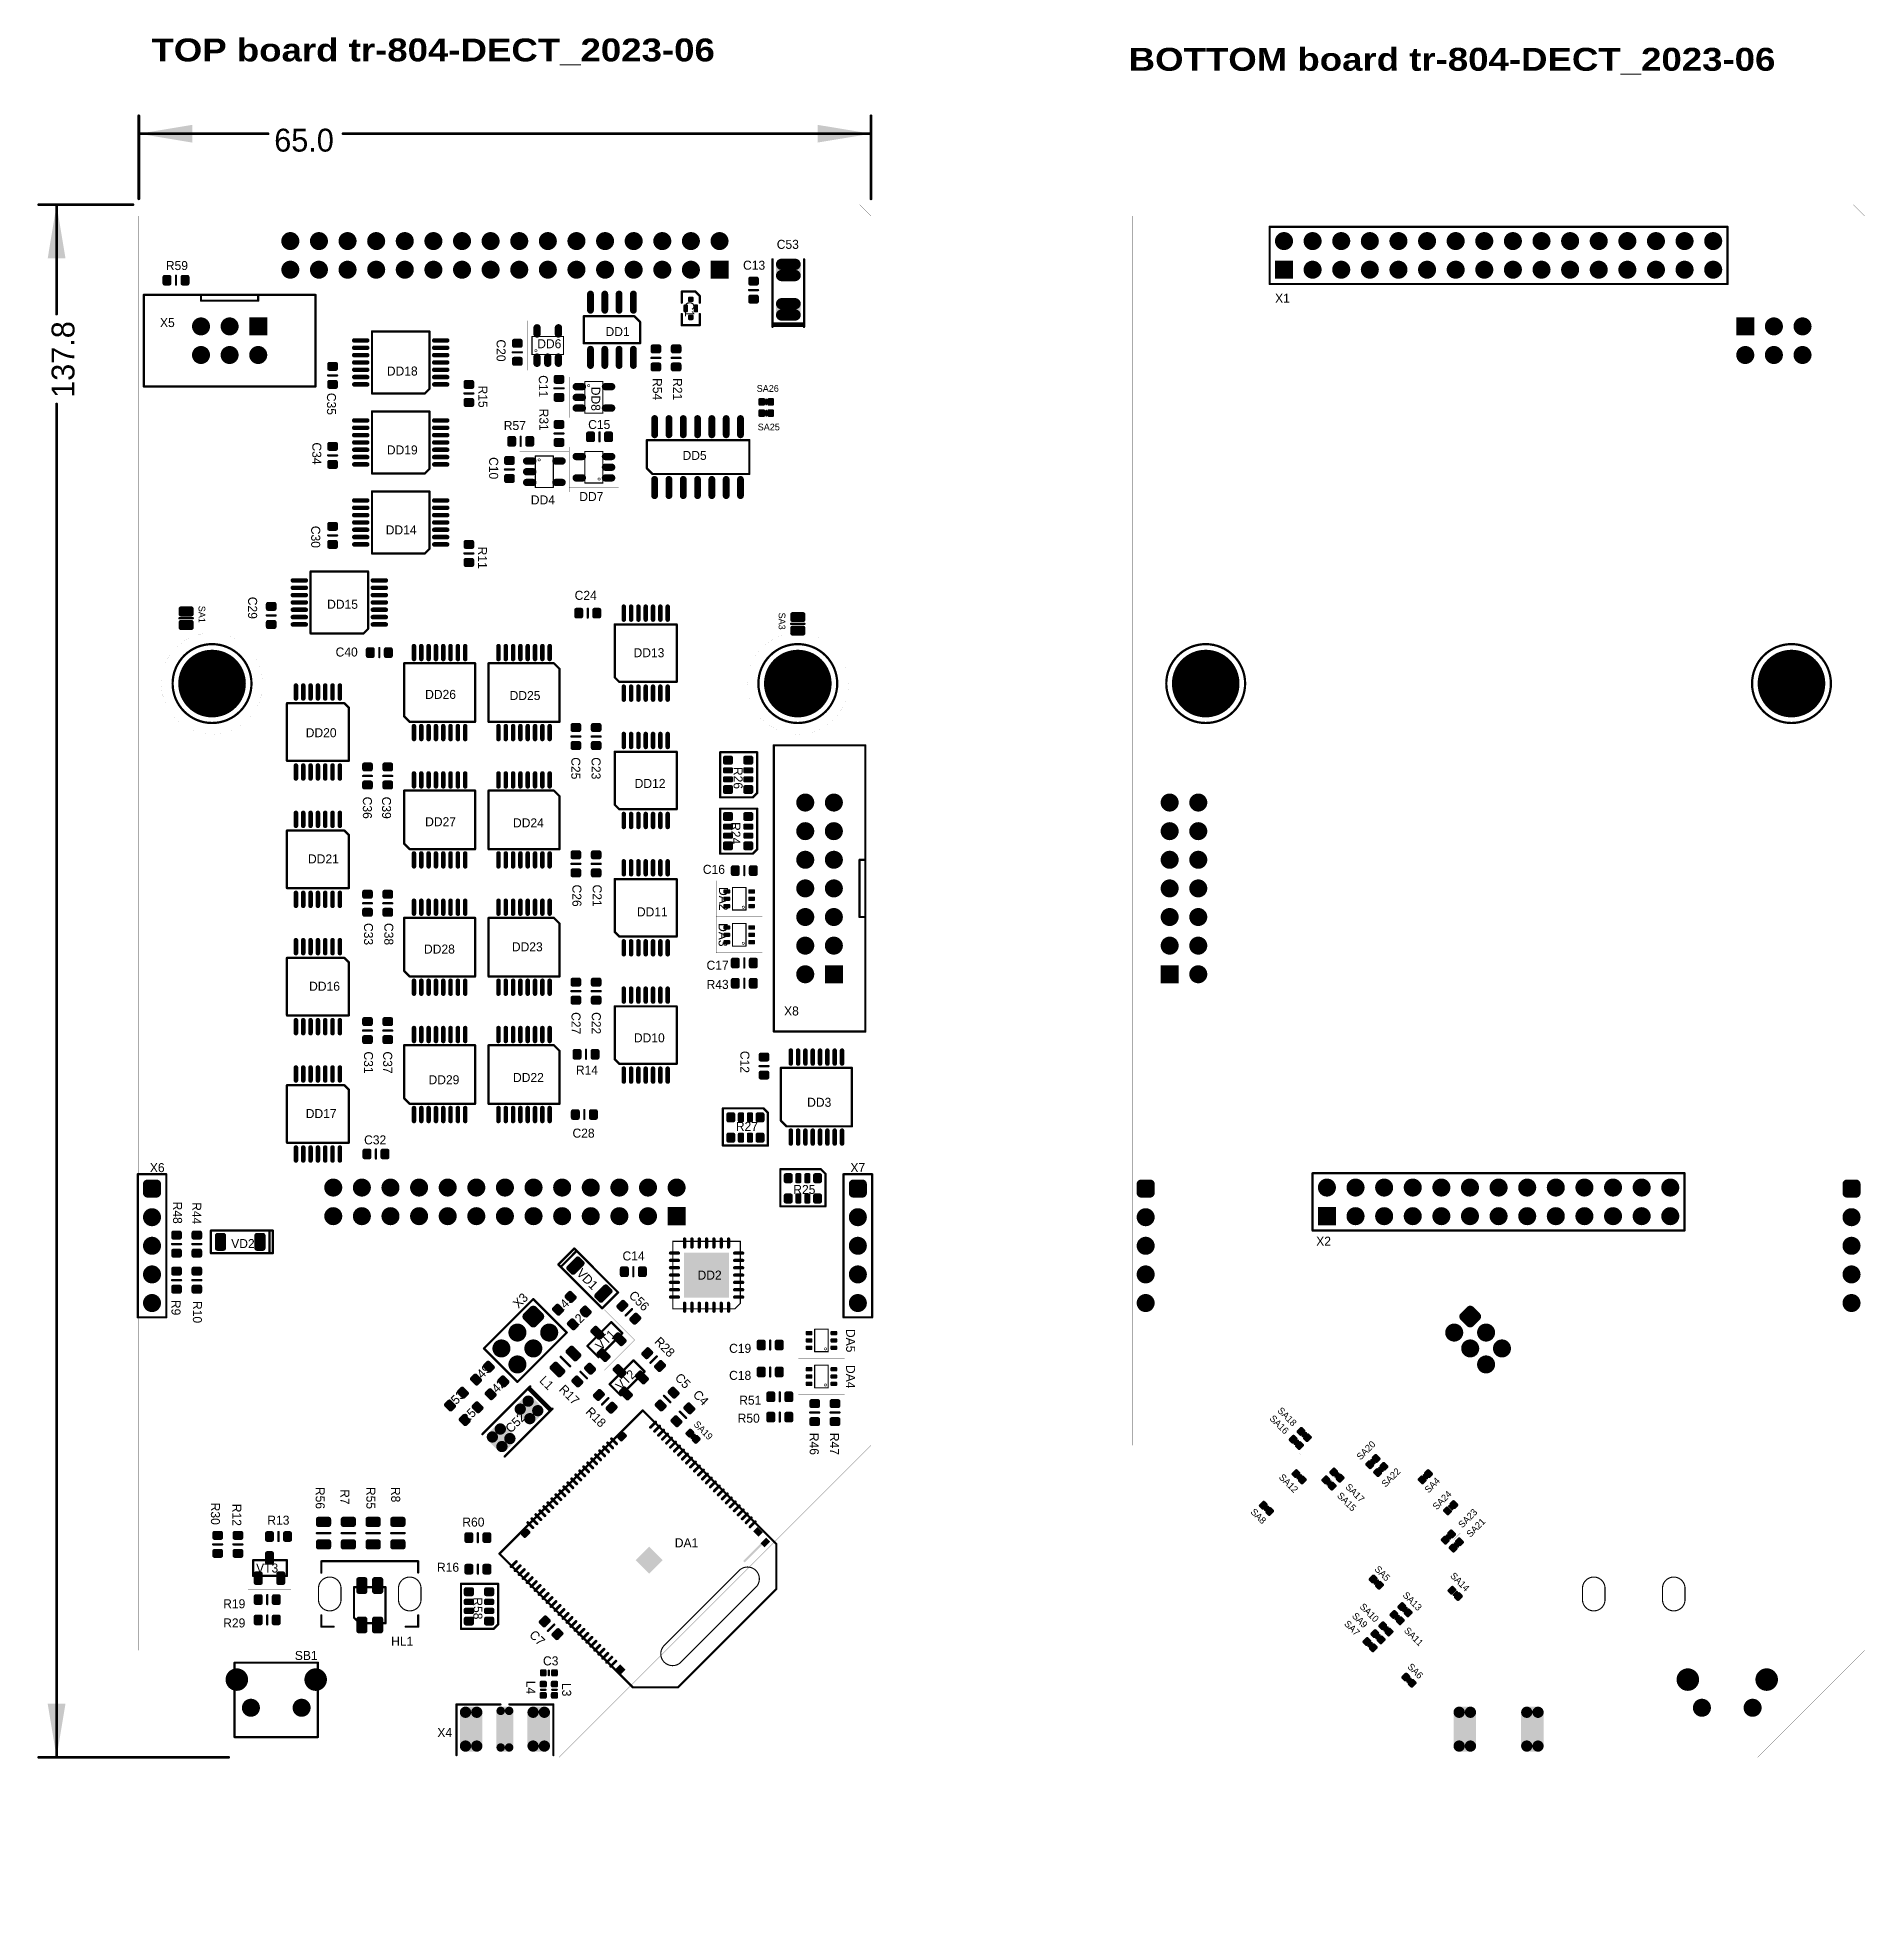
# Model space of a CAD drawing. Extents: x 199 to 362, y 337 to 503.
import ezdxf

# ---------------------------------------------------------------- set-up
doc = ezdxf.new("R2010")
doc.units = 0
doc.header["$MEASUREMENT"] = 0
for name, color, linetype in [('BOARD', 250, 'Continuous'), ('BOT_ASSY', 253, 'Continuous'), ('BOT_SILK', 250, 'Continuous'), ('BOTTOM', 254, 'Continuous'), ('TOP', 254, 'Continuous'), ('TOP_ASSY', 253, 'Continuous'), ('TOP_SILK', 250, 'Continuous')]:
    doc.layers.add(name, color=color, linetype=linetype)

msp = doc.modelspace()

# ---------------------------------------------------------------- texts
at = {"layer": 'BOT_SILK'}
for s, p in [('X1', (309.27, 479)), ('X2', (312.92, 395.31))]:
    msp.add_text(s, height=0.8, dxfattribs=at).set_placement(p)
at = {"layer": 'BOTTOM'}
for s, rotation, p in [('SA18', 315, (309.43, 380.62)), ('SA16', 315, (308.73, 379.92)), ('SA20', 45, (316.85, 376.24)), ('SA12', 315, (309.56, 374.7)), ('SA17', 315, (315.46, 373.85)), ('SA22', 45, (319.07, 373.83)), ('SA4', 45, (322.89, 373.31)), ('SA15', 315, (314.72, 373.07)), ('SA24', 45, (323.61, 371.82)), ('SA8', 315, (307.04, 371.63)), ('SA23', 45, (325.89, 370.21)), ('SA21', 45, (326.61, 369.38)), ('SA5', 315, (318.05, 366.55)), ('SA14', 315, (324.77, 365.96)), ('SA13', 315, (320.55, 364.24)), ('SA9', 315, (316.05, 362.4)), ('SA10', 315, (316.73, 363.22)), ('SA7', 315, (315.35, 361.7)), ('SA11', 315, (320.67, 361.1)), ('SA6', 315, (320.97, 357.89))]:
    msp.add_text(s, height=0.6, rotation=rotation, dxfattribs=at).set_placement(p)
at = {"layer": 'TOP'}
for s, p in [('SA26', (263.25, 471.09)), ('SA25', (263.34, 467.67))]:
    msp.add_text(s, height=0.6, dxfattribs=at).set_placement(p)
for s, rotation, p in [('SA1', 270, (213.7, 452.1)), ('SA3', 270, (265.2, 451.5)), ('SA19', 315, (257.6, 379.4))]:
    msp.add_text(s, height=0.6, rotation=rotation, dxfattribs=at).set_placement(p)
at = {"layer": 'TOP_SILK'}
for s, p in [('C53', (265.03, 483.78)), ('C13', (262.04, 481.93)), ('X5', (210.28, 476.84)), ('DD6', (243.77, 474.96)), ('C15', (248.29, 467.79)), ('R57', (240.8, 467.7)), ('DD5', (256.67, 465.05)), ('DD7', (247.5, 461.4)), ('DD4', (243.2, 461.1)), ('C24', (247.09, 452.63)), ('C40', (225.87, 447.6)), ('C16', (258.47, 428.31)), ('X8', (265.68, 415.74)), ('DD10', (252.35, 413.36)), ('X6', (209.38, 401.84)), ('X7', (271.57, 401.84)), ('C14', (251.34, 394)), ('DD2', (258, 392.3)), ('R51', (261.7, 381.2)), ('R50', (261.56, 379.6)), ('R13', (219.81, 370.55)), ('R60', (237.12, 370.38)), ('DA1', (255.98, 368.54)), ('VT3', (218.81, 366.3)), ('R16', (234.87, 366.37)), ('R19', (215.89, 363.13)), ('R29', (215.89, 361.43)), ('SB1', (222.25, 358.54)), ('C3', (244.28, 358.06)), ('X4', (234.9, 351.7))]:
    msp.add_text(s, height=0.8, dxfattribs=at).set_placement(p)
for s, rotation, p in [('C1', 270, (256.9, 479.1)), ('C20', 270, (240.16, 475.74)), ('C11', 270, (243.91, 472.57)), ('R54', 270, (254.03, 472.31)), ('R21', 270, (255.83, 472.31)), ('DD8', 270, (248.56, 471.54)), ('R31', 270, (243.96, 469.6)), ('C10', 270, (239.5, 465.3)), ('C25', 270, (246.79, 438.66)), ('C23', 270, (248.59, 438.66)), ('C36', 270, (228.29, 435.16)), ('C39', 270, (229.99, 435.16)), ('C26', 270, (246.89, 427.36)), ('C21', 270, (248.69, 427.36)), ('DA2', 270, (259.91, 427.14)), ('C33', 270, (228.39, 423.95)), ('C38', 270, (230.19, 423.95)), ('DA3', 270, (259.87, 423.94)), ('C27', 270, (246.81, 416.04)), ('C22', 270, (248.61, 416.04)), ('C31', 270, (228.39, 412.55)), ('C37', 270, (230.09, 412.55)), ('R48', 270, (211.44, 399.22)), ('R44', 270, (213.14, 399.17)), ('VD1', 315, (247.2, 392.8)), ('X3', 45, (242.1, 389.7)), ('R45', 45, (245.72, 389.13)), ('C56', 315, (251.84, 390.83)), ('R20', 45, (247.04, 387.83)), ('VT1', 45, (249.42, 385.98)), ('DA5', 270, (271.19, 387.92)), ('R28', 315, (254.11, 386.73)), ('R49', 45, (238.33, 382.91)), ('VT2', 45, (251.2, 382.43)), ('DA4', 270, (271.19, 384.72)), ('R53', 45, (236.03, 380.61)), ('R42', 45, (239.65, 381.63)), ('L1', 315, (243.9, 383.28)), ('R17', 315, (245.64, 382.49)), ('C5', 315, (255.93, 383.52)), ('R52', 45, (237.45, 379.43)), ('C4', 315, (257.53, 382.02)), ('R46', 270, (267.96, 378.7)), ('R47', 270, (269.76, 378.7)), ('L3', 270, (245.98, 356.5))]:
    msp.add_text(s, height=0.8, rotation=rotation, dxfattribs=at).set_placement(p)
at = {"layer": 'TOP_SILK', "linetype": 'Continuous', "char_height": 0.2, "attachment_point": 1}
for s, insert, width in [('\\pt1;{\\fArial Black|b1|i0|c204|p34;\\H10.16x;\\C240;\\c2367469;TOP board tr-804-DECT_2023-06}', (209.52, 502.45), 66.4726), ('\\pt1;{\\fArial Black|b1|i0|c204|p34;\\H10.16x;\\C116;\\c3434259;BOTTOM board tr-804-DECT_2023-06}', (296.27, 501.62), 70.31)]:
    msp.add_mtext(s, dxfattribs=dict(at, insert=insert, width=width))

# ---------------------------------------------------------------- blocks, each defined once
blk = doc.blocks.new('UNIT_DISC')
at = {"linetype": 'Continuous', "const_width": 0.5}
blk.add_lwpolyline([(0.25, 0, 1), (-0.25, 0, 1)], format="xyb", close=True, dxfattribs=at)
blk = doc.blocks.new('0603_2206')
at = {"layer": 'TOP_ASSY', "linetype": 'Continuous', "const_width": 0.0001}
for points in [[(212.65, 393.85), (210.85, 393.85)], [(210.85, 393.85), (210.85, 390.65)], [(212.65, 393.85), (212.65, 390.65)], [(212.65, 390.65), (210.85, 390.65)]]:
    blk.add_lwpolyline(points, dxfattribs=at)
at = {"layer": 'TOP_SILK', "linetype": 'Continuous', "const_width": 0.2}
blk.add_lwpolyline([(212.15, 392.25), (211.35, 392.25)], dxfattribs=at)
at = {"layer": 'TOP_ASSY', "xscale": 0.0001, "yscale": 0.0001, "zscale": 0.0001}
for p in [(210.85, 393.85), (210.85, 393.85), (212.65, 393.85), (212.65, 393.85), (210.85, 390.65), (210.85, 390.65), (212.65, 390.65), (212.65, 390.65)]:
    blk.add_blockref('UNIT_DISC', p, dxfattribs=at)
at = {"layer": 'TOP_SILK', "xscale": 0.2, "yscale": 0.2, "zscale": 0.2}
for p in [(211.35, 392.25), (212.15, 392.25)]:
    blk.add_blockref('UNIT_DISC', p, dxfattribs=at)
blk = doc.blocks.new('SHAPE_RR_374_314_0_0_0_0')
for points in [[(-0.475, -0.2), (0.475, -0.2), (-0.475, 0.2), (0.475, 0.2)], [(-0.275, -0.4), (0.275, -0.4), (-0.275, 0.4), (0.275, 0.4)]]:
    blk.add_solid(points)
at = {"xscale": 0.4, "yscale": 0.4, "zscale": 0.4}
for p in [(-0.275, 0.2), (-0.275, -0.2), (0.275, 0.2), (0.275, -0.2)]:
    blk.add_blockref('UNIT_DISC', p, dxfattribs=at)
blk = doc.blocks.new('SMD80_95')
at = {"layer": 'TOP'}
blk.add_blockref('SHAPE_RR_374_314_0_0_0_0', (0, 0), dxfattribs=at)
blk = doc.blocks.new('R9')
for name, p in [('0603_2206', (0, 0)), ('SMD80_95', (211.75, 393.05)), ('SMD80_95', (211.75, 391.45))]:
    blk.add_blockref(name, p)
at = {"layer": 'TOP_SILK'}
blk.add_text('R9', height=0.8, rotation=270, dxfattribs=at).set_placement((211.3, 390.5))
blk = doc.blocks.new('0603_984')
at = {"layer": 'TOP_ASSY', "linetype": 'Continuous', "const_width": 0.0001}
for points in [[(214.5, 370.4), (216.3, 370.4)], [(214.5, 367.2), (214.5, 370.4)], [(216.3, 367.2), (216.3, 370.4)], [(214.5, 367.2), (216.3, 367.2)]]:
    blk.add_lwpolyline(points, dxfattribs=at)
at = {"layer": 'TOP_SILK', "linetype": 'Continuous', "const_width": 0.2}
blk.add_lwpolyline([(215, 368.8), (215.8, 368.8)], dxfattribs=at)
at = {"layer": 'TOP_ASSY', "xscale": 0.0001, "yscale": 0.0001, "zscale": 0.0001}
for p in [(214.5, 370.4), (214.5, 370.4), (216.3, 370.4), (216.3, 370.4), (214.5, 367.2), (214.5, 367.2), (216.3, 367.2), (216.3, 367.2)]:
    blk.add_blockref('UNIT_DISC', p, dxfattribs=at)
at = {"layer": 'TOP_SILK', "xscale": 0.2, "yscale": 0.2, "zscale": 0.2}
for p in [(215, 368.8), (215.8, 368.8)]:
    blk.add_blockref('UNIT_DISC', p, dxfattribs=at)
blk = doc.blocks.new('R30')
blk.add_blockref('0603_984', (0, 0))
at = {"rotation": 180}
for p in [(215.4, 369.6), (215.4, 368)]:
    blk.add_blockref('SMD80_95', p, dxfattribs=at)
at = {"layer": 'TOP_SILK'}
blk.add_text('R30', height=0.8, rotation=270, dxfattribs=at).set_placement((214.8, 372.5))
blk = doc.blocks.new('0603_970')
at = {"layer": 'TOP_ASSY', "linetype": 'Continuous', "const_width": 0.0001}
for points in [[(218.1, 370.4), (216.3, 370.4)], [(216.3, 370.4), (216.3, 367.2)], [(218.1, 370.4), (218.1, 367.2)], [(218.1, 367.2), (216.3, 367.2)]]:
    blk.add_lwpolyline(points, dxfattribs=at)
at = {"layer": 'TOP_SILK', "linetype": 'Continuous', "const_width": 0.2}
blk.add_lwpolyline([(217.6, 368.8), (216.8, 368.8)], dxfattribs=at)
at = {"layer": 'TOP_ASSY', "xscale": 0.0001, "yscale": 0.0001, "zscale": 0.0001}
for p in [(216.3, 370.4), (216.3, 370.4), (218.1, 370.4), (218.1, 370.4), (216.3, 367.2), (216.3, 367.2), (218.1, 367.2), (218.1, 367.2)]:
    blk.add_blockref('UNIT_DISC', p, dxfattribs=at)
at = {"layer": 'TOP_SILK', "xscale": 0.2, "yscale": 0.2, "zscale": 0.2}
for p in [(216.8, 368.8), (217.6, 368.8)]:
    blk.add_blockref('UNIT_DISC', p, dxfattribs=at)
blk = doc.blocks.new('R12')
for name, p in [('0603_970', (0, 0)), ('SMD80_95', (217.2, 369.6)), ('SMD80_95', (217.2, 368))]:
    blk.add_blockref(name, p)
at = {"layer": 'TOP_SILK'}
blk.add_text('R12', height=0.8, rotation=270, dxfattribs=at).set_placement((216.7, 372.4))
blk = doc.blocks.new('0603_1263')
at = {"layer": 'TOP_ASSY', "linetype": 'Continuous', "const_width": 0.0001}
for points in [[(246.35, 407.85), (246.35, 406.05)], [(246.35, 407.85), (249.55, 407.85)], [(249.55, 407.85), (249.55, 406.05)], [(246.35, 406.05), (249.55, 406.05)]]:
    blk.add_lwpolyline(points, dxfattribs=at)
at = {"layer": 'TOP_SILK', "linetype": 'Continuous', "const_width": 0.2}
blk.add_lwpolyline([(247.95, 407.35), (247.95, 406.55)], dxfattribs=at)
at = {"layer": 'TOP_ASSY', "xscale": 0.0001, "yscale": 0.0001, "zscale": 0.0001}
for p in [(246.35, 407.85), (246.35, 407.85), (249.55, 407.85), (249.55, 407.85), (246.35, 406.05), (246.35, 406.05), (249.55, 406.05), (249.55, 406.05)]:
    blk.add_blockref('UNIT_DISC', p, dxfattribs=at)
at = {"layer": 'TOP_SILK', "xscale": 0.2, "yscale": 0.2, "zscale": 0.2}
for p in [(247.95, 407.35), (247.95, 406.55)]:
    blk.add_blockref('UNIT_DISC', p, dxfattribs=at)
blk = doc.blocks.new('SMD80_95182')
at = {"layer": 'TOP'}
blk.add_blockref('SHAPE_RR_374_314_0_0_0_0', (0, 0), dxfattribs=at)
blk = doc.blocks.new('C28')
blk.add_blockref('0603_1263', (0, 0))
at = {"rotation": 90}
for name, p in [('SMD80_95', (247.15, 406.95)), ('SMD80_95182', (248.75, 406.95))]:
    blk.add_blockref(name, p, dxfattribs=at)
at = {"layer": 'TOP_SILK'}
blk.add_text('C28', height=0.8, dxfattribs=at).set_placement((246.9, 404.9))
blk = doc.blocks.new('0603_1428')
at = {"layer": 'TOP_ASSY', "linetype": 'Continuous', "const_width": 0.0001}
for points in [[(262.85, 383.2), (262.85, 385)], [(266.05, 385), (262.85, 385)], [(266.05, 383.2), (266.05, 385)], [(266.05, 383.2), (262.85, 383.2)]]:
    blk.add_lwpolyline(points, dxfattribs=at)
at = {"layer": 'TOP_SILK', "linetype": 'Continuous', "const_width": 0.2}
blk.add_lwpolyline([(264.45, 383.7), (264.45, 384.5)], dxfattribs=at)
at = {"layer": 'TOP_ASSY', "xscale": 0.0001, "yscale": 0.0001, "zscale": 0.0001}
for p in [(262.85, 385), (262.85, 385), (266.05, 385), (266.05, 385), (262.85, 383.2), (262.85, 383.2), (266.05, 383.2), (266.05, 383.2)]:
    blk.add_blockref('UNIT_DISC', p, dxfattribs=at)
at = {"layer": 'TOP_SILK', "xscale": 0.2, "yscale": 0.2, "zscale": 0.2}
for p in [(264.45, 384.5), (264.45, 383.7)]:
    blk.add_blockref('UNIT_DISC', p, dxfattribs=at)
blk = doc.blocks.new('SMD80_95172')
at = {"layer": 'TOP'}
blk.add_blockref('SHAPE_RR_374_314_0_0_0_0', (0, 0), dxfattribs=at)
blk = doc.blocks.new('C18')
blk.add_blockref('0603_1428', (0, 0))
at = {"rotation": 270}
for name, p in [('SMD80_95172', (263.65, 384.1)), ('SMD80_95', (265.25, 384.1))]:
    blk.add_blockref(name, p, dxfattribs=at)
at = {"layer": 'TOP_SILK'}
blk.add_text('C18', height=0.8, dxfattribs=at).set_placement((260.8, 383.4))
blk = doc.blocks.new('0603_1442')
at = {"layer": 'TOP_ASSY', "linetype": 'Continuous', "const_width": 0.0001}
for points in [[(262.85, 385.6), (262.85, 387.4)], [(266.05, 387.4), (262.85, 387.4)], [(266.05, 385.6), (266.05, 387.4)], [(266.05, 385.6), (262.85, 385.6)]]:
    blk.add_lwpolyline(points, dxfattribs=at)
at = {"layer": 'TOP_SILK', "linetype": 'Continuous', "const_width": 0.2}
blk.add_lwpolyline([(264.45, 386.1), (264.45, 386.9)], dxfattribs=at)
at = {"layer": 'TOP_ASSY', "xscale": 0.0001, "yscale": 0.0001, "zscale": 0.0001}
for p in [(262.85, 387.4), (262.85, 387.4), (266.05, 387.4), (266.05, 387.4), (262.85, 385.6), (262.85, 385.6), (266.05, 385.6), (266.05, 385.6)]:
    blk.add_blockref('UNIT_DISC', p, dxfattribs=at)
at = {"layer": 'TOP_SILK', "xscale": 0.2, "yscale": 0.2, "zscale": 0.2}
for p in [(264.45, 386.9), (264.45, 386.1)]:
    blk.add_blockref('UNIT_DISC', p, dxfattribs=at)
blk = doc.blocks.new('SMD80_95171')
at = {"layer": 'TOP'}
blk.add_blockref('SHAPE_RR_374_314_0_0_0_0', (0, 0), dxfattribs=at)
blk = doc.blocks.new('C19')
blk.add_blockref('0603_1442', (0, 0))
at = {"rotation": 270}
for name, p in [('SMD80_95171', (263.65, 386.5)), ('SMD80_95', (265.25, 386.5))]:
    blk.add_blockref(name, p, dxfattribs=at)
at = {"layer": 'TOP_SILK'}
blk.add_text('C19', height=0.8, dxfattribs=at).set_placement((260.8, 385.8))
blk = doc.blocks.new('CAY16_J4_2618')
at = {"layer": 'TOP_ASSY', "linetype": 'Continuous', "const_width": 0.0001}
for points in [[(259.4, 434.6), (259.4, 439.6)], [(259.4, 439.6), (263.8, 439.6)], [(263.8, 439.6), (263.8, 434.6)], [(263.8, 434.6), (259.4, 434.6)]]:
    blk.add_lwpolyline(points, dxfattribs=at)
at = {"layer": 'TOP_SILK', "linetype": 'Continuous', "const_width": 0.2}
for points in [[(260, 435.1), (260, 439.1)], [(260, 439.1), (263.3, 439.1)], [(263.3, 439.1), (263.3, 436.1)], [(263.3, 435.5), (262.9, 435.1)], [(263.3, 436.1), (263.3, 435.5)], [(262.9, 435.1), (260, 435.1)]]:
    blk.add_lwpolyline(points, dxfattribs=at)
at = {"layer": 'TOP_ASSY', "xscale": 0.0001, "yscale": 0.0001, "zscale": 0.0001}
for p in [(259.4, 439.6), (259.4, 439.6), (263.8, 439.6), (263.8, 439.6), (259.4, 434.6), (259.4, 434.6), (263.8, 434.6), (263.8, 434.6)]:
    blk.add_blockref('UNIT_DISC', p, dxfattribs=at)
at = {"layer": 'TOP_SILK', "xscale": 0.2, "yscale": 0.2, "zscale": 0.2}
for p in [(260, 439.1), (260, 439.1), (263.3, 439.1), (263.3, 439.1), (263.3, 436.1), (263.3, 436.1), (263.3, 435.5), (263.3, 435.5), (260, 435.1), (260, 435.1), (262.9, 435.1), (262.9, 435.1)]:
    blk.add_blockref('UNIT_DISC', p, dxfattribs=at)
blk = doc.blocks.new('SHAPE_RR_216_354_0_0_0_0')
for points in [[(-0.275, -0.3125), (0.275, -0.3125), (-0.275, 0.3125), (0.275, 0.3125)], [(-0.1375, -0.45), (0.1375, -0.45), (-0.1375, 0.45), (0.1375, 0.45)]]:
    blk.add_solid(points)
at = {"xscale": 0.275, "yscale": 0.275, "zscale": 0.275}
for p in [(-0.1375, 0.3125), (0.1375, 0.3125), (-0.1375, -0.3125), (0.1375, -0.3125)]:
    blk.add_blockref('UNIT_DISC', p, dxfattribs=at)
blk = doc.blocks.new('SMD06_07')
at = {"layer": 'TOP'}
blk.add_blockref('SHAPE_RR_216_354_0_0_0_0', (0, 0), dxfattribs=at)
blk = doc.blocks.new('SHAPE_RR_314_354_0_0_0_0')
for points in [[(-0.4, -0.25), (0.4, -0.25), (-0.4, 0.25), (0.4, 0.25)], [(-0.2, -0.45), (0.2, -0.45), (-0.2, 0.45), (0.2, 0.45)]]:
    blk.add_solid(points)
at = {"xscale": 0.4, "yscale": 0.4, "zscale": 0.4}
for p in [(-0.2, 0.25), (0.2, 0.25), (-0.2, -0.25), (0.2, -0.25)]:
    blk.add_blockref('UNIT_DISC', p, dxfattribs=at)
blk = doc.blocks.new('SMD08_07')
at = {"layer": 'TOP'}
blk.add_blockref('SHAPE_RR_314_354_0_0_0_0', (0, 0), dxfattribs=at)
blk = doc.blocks.new('R26')
blk.add_blockref('CAY16_J4_2618', (0, 0))
for name, p, rotation in [('SMD08_07', (260.7, 438.4), 270), ('SMD08_07', (262.5, 438.4), 90), ('SMD06_07', (260.7, 437.5), 270), ('SMD06_07', (262.5, 437.5), 270), ('SMD06_07', (260.7, 436.7), 270), ('SMD08_07', (260.7, 435.8), 270), ('SMD06_07', (262.5, 436.7), 270), ('SMD08_07', (262.5, 435.8), 270)]:
    blk.add_blockref(name, p, dxfattribs=dict(rotation=rotation))
at = {"layer": 'TOP_SILK'}
blk.add_text('R26', height=0.8, rotation=270, dxfattribs=at).set_placement((261.2, 437.8))
blk = doc.blocks.new('0603_1605')
at = {"layer": 'TOP_ASSY', "linetype": 'Continuous', "const_width": 0.0001}
for points in [[(210.1, 481.9), (210.1, 480.1)], [(210.1, 481.9), (213.3, 481.9)], [(213.3, 481.9), (213.3, 480.1)], [(210.1, 480.1), (213.3, 480.1)]]:
    blk.add_lwpolyline(points, dxfattribs=at)
at = {"layer": 'TOP_SILK', "linetype": 'Continuous', "const_width": 0.2}
blk.add_lwpolyline([(211.7, 481.4), (211.7, 480.6)], dxfattribs=at)
at = {"layer": 'TOP_ASSY', "xscale": 0.0001, "yscale": 0.0001, "zscale": 0.0001}
for p in [(210.1, 481.9), (210.1, 481.9), (213.3, 481.9), (213.3, 481.9), (210.1, 480.1), (210.1, 480.1), (213.3, 480.1), (213.3, 480.1)]:
    blk.add_blockref('UNIT_DISC', p, dxfattribs=at)
at = {"layer": 'TOP_SILK', "xscale": 0.2, "yscale": 0.2, "zscale": 0.2}
for p in [(211.7, 481.4), (211.7, 480.6)]:
    blk.add_blockref('UNIT_DISC', p, dxfattribs=at)
blk = doc.blocks.new('R59')
blk.add_blockref('0603_1605', (0, 0))
at = {"rotation": 90}
for p in [(210.9, 481), (212.5, 481)]:
    blk.add_blockref('SMD80_95', p, dxfattribs=at)
at = {"layer": 'TOP_SILK'}
blk.add_text('R59', height=0.8, dxfattribs=at).set_placement((210.8, 481.9))
blk = doc.blocks.new('SOD80C_1619')
at = {"layer": 'TOP_ASSY', "linetype": 'Continuous', "const_width": 0.0001}
for points in [[(214.5, 394.25), (214.5, 397.05)], [(214.5, 397.05), (220.3, 397.05)], [(220.3, 397.05), (220.3, 394.25)], [(220.3, 394.25), (214.5, 394.25)]]:
    blk.add_lwpolyline(points, dxfattribs=at)
at = {"layer": 'TOP_SILK', "linetype": 'Continuous', "const_width": 0.2}
for points in [[(214.8, 394.65), (214.8, 396.65)], [(214.8, 396.65), (220.3, 396.65)], [(220, 394.65), (220, 396.65)], [(220.3, 396.65), (220.3, 394.65)], [(220.3, 394.65), (214.8, 394.65)]]:
    blk.add_lwpolyline(points, dxfattribs=at)
at = {"layer": 'TOP_ASSY', "xscale": 0.0001, "yscale": 0.0001, "zscale": 0.0001}
for p in [(214.5, 397.05), (214.5, 397.05), (220.3, 397.05), (220.3, 397.05), (214.5, 394.25), (214.5, 394.25), (220.3, 394.25), (220.3, 394.25)]:
    blk.add_blockref('UNIT_DISC', p, dxfattribs=at)
at = {"layer": 'TOP_SILK', "xscale": 0.2, "yscale": 0.2, "zscale": 0.2}
for p in [(214.8, 396.65), (214.8, 396.65), (220, 396.65), (220.3, 396.65), (220.3, 396.65), (214.8, 394.65), (214.8, 394.65), (220, 394.65), (220.3, 394.65), (220.3, 394.65)]:
    blk.add_blockref('UNIT_DISC', p, dxfattribs=at)
blk = doc.blocks.new('SHAPE_RR_629_393_0_0_0_0')
for points in [[(-0.8, -0.25), (0.8, -0.25), (-0.8, 0.25), (0.8, 0.25)], [(-0.55, -0.5), (0.55, -0.5), (-0.55, 0.5), (0.55, 0.5)]]:
    blk.add_solid(points)
at = {"xscale": 0.5, "yscale": 0.5, "zscale": 0.5}
for p in [(-0.55, 0.25), (-0.55, -0.25), (0.55, 0.25), (0.55, -0.25)]:
    blk.add_blockref('UNIT_DISC', p, dxfattribs=at)
blk = doc.blocks.new('SMD10X16')
at = {"layer": 'TOP'}
blk.add_blockref('SHAPE_RR_629_393_0_0_0_0', (0, 0), dxfattribs=at)
blk = doc.blocks.new('VD2')
blk.add_blockref('SOD80C_1619', (0, 0))
at = {"rotation": 90}
for p in [(215.65, 395.65), (219.15, 395.65)]:
    blk.add_blockref('SMD10X16', p, dxfattribs=at)
at = {"layer": 'TOP_SILK'}
blk.add_text('VD2', height=0.8, dxfattribs=at).set_placement((216.6, 395.1))
blk = doc.blocks.new('0603_1641')
at = {"layer": 'TOP_ASSY', "linetype": 'Continuous', "const_width": 0.0001}
for points in [[(224.7, 459.95), (226.5, 459.95)], [(224.7, 456.75), (224.7, 459.95)], [(226.5, 456.75), (226.5, 459.95)], [(224.7, 456.75), (226.5, 456.75)]]:
    blk.add_lwpolyline(points, dxfattribs=at)
at = {"layer": 'TOP_SILK', "linetype": 'Continuous', "const_width": 0.2}
blk.add_lwpolyline([(225.2, 458.35), (226, 458.35)], dxfattribs=at)
at = {"layer": 'TOP_ASSY', "xscale": 0.0001, "yscale": 0.0001, "zscale": 0.0001}
for p in [(224.7, 459.95), (224.7, 459.95), (226.5, 459.95), (226.5, 459.95), (224.7, 456.75), (224.7, 456.75), (226.5, 456.75), (226.5, 456.75)]:
    blk.add_blockref('UNIT_DISC', p, dxfattribs=at)
at = {"layer": 'TOP_SILK', "xscale": 0.2, "yscale": 0.2, "zscale": 0.2}
for p in [(225.2, 458.35), (226, 458.35)]:
    blk.add_blockref('UNIT_DISC', p, dxfattribs=at)
blk = doc.blocks.new('SMD80_95206')
at = {"layer": 'TOP'}
blk.add_blockref('SHAPE_RR_374_314_0_0_0_0', (0, 0), dxfattribs=at)
blk = doc.blocks.new('C30')
blk.add_blockref('0603_1641', (0, 0))
at = {"rotation": 180}
for name, p in [('SMD80_95206', (225.6, 459.15)), ('SMD80_95', (225.6, 457.55))]:
    blk.add_blockref(name, p, dxfattribs=at)
at = {"layer": 'TOP_SILK'}
blk.add_text('C30', height=0.8, rotation=270, dxfattribs=at).set_placement((223.7, 459.2))
blk = doc.blocks.new('0603_1669')
at = {"layer": 'TOP_ASSY', "linetype": 'Continuous', "const_width": 0.0001}
for points in [[(224.7, 474.15), (226.5, 474.15)], [(224.7, 470.95), (224.7, 474.15)], [(226.5, 470.95), (226.5, 474.15)], [(224.7, 470.95), (226.5, 470.95)]]:
    blk.add_lwpolyline(points, dxfattribs=at)
at = {"layer": 'TOP_SILK', "linetype": 'Continuous', "const_width": 0.2}
blk.add_lwpolyline([(225.2, 472.55), (226, 472.55)], dxfattribs=at)
at = {"layer": 'TOP_ASSY', "xscale": 0.0001, "yscale": 0.0001, "zscale": 0.0001}
for p in [(224.7, 474.15), (224.7, 474.15), (226.5, 474.15), (226.5, 474.15), (224.7, 470.95), (224.7, 470.95), (226.5, 470.95), (226.5, 470.95)]:
    blk.add_blockref('UNIT_DISC', p, dxfattribs=at)
at = {"layer": 'TOP_SILK', "xscale": 0.2, "yscale": 0.2, "zscale": 0.2}
for p in [(225.2, 472.55), (226, 472.55)]:
    blk.add_blockref('UNIT_DISC', p, dxfattribs=at)
blk = doc.blocks.new('C35')
blk.add_blockref('0603_1669', (0, 0))
at = {"rotation": 180}
for p in [(225.6, 473.35), (225.6, 471.75)]:
    blk.add_blockref('SMD80_95', p, dxfattribs=at)
at = {"layer": 'TOP_SILK'}
blk.add_text('C35', height=0.8, rotation=270, dxfattribs=at).set_placement((225.1, 471))
blk = doc.blocks.new('0603_1655')
at = {"layer": 'TOP_ASSY', "linetype": 'Continuous', "const_width": 0.0001}
for points in [[(224.7, 467.05), (226.5, 467.05)], [(224.7, 463.85), (224.7, 467.05)], [(226.5, 463.85), (226.5, 467.05)], [(224.7, 463.85), (226.5, 463.85)]]:
    blk.add_lwpolyline(points, dxfattribs=at)
at = {"layer": 'TOP_SILK', "linetype": 'Continuous', "const_width": 0.2}
blk.add_lwpolyline([(225.2, 465.45), (226, 465.45)], dxfattribs=at)
at = {"layer": 'TOP_ASSY', "xscale": 0.0001, "yscale": 0.0001, "zscale": 0.0001}
for p in [(224.7, 467.05), (224.7, 467.05), (226.5, 467.05), (226.5, 467.05), (224.7, 463.85), (224.7, 463.85), (226.5, 463.85), (226.5, 463.85)]:
    blk.add_blockref('UNIT_DISC', p, dxfattribs=at)
at = {"layer": 'TOP_SILK', "xscale": 0.2, "yscale": 0.2, "zscale": 0.2}
for p in [(225.2, 465.45), (226, 465.45)]:
    blk.add_blockref('UNIT_DISC', p, dxfattribs=at)
blk = doc.blocks.new('C34')
blk.add_blockref('0603_1655', (0, 0))
at = {"rotation": 180}
for p in [(225.6, 466.25), (225.6, 464.65)]:
    blk.add_blockref('SMD80_95', p, dxfattribs=at)
at = {"layer": 'TOP_SILK'}
blk.add_text('C34', height=0.8, rotation=270, dxfattribs=at).set_placement((223.8, 466.6))
blk = doc.blocks.new('CAY16_J4_2757')
at = {"layer": 'TOP_ASSY', "linetype": 'Continuous', "const_width": 0.0001}
for points in [[(236.4, 360.8), (236.4, 365.8)], [(236.4, 365.8), (240.8, 365.8)], [(240.8, 365.8), (240.8, 360.8)], [(240.8, 360.8), (236.4, 360.8)]]:
    blk.add_lwpolyline(points, dxfattribs=at)
at = {"layer": 'TOP_SILK', "linetype": 'Continuous', "const_width": 0.2}
for points in [[(237, 361.3), (237, 365.3)], [(237, 365.3), (240.3, 365.3)], [(240.3, 365.3), (240.3, 362.3)], [(239.9, 361.3), (237, 361.3)], [(240.3, 361.7), (239.9, 361.3)], [(240.3, 362.3), (240.3, 361.7)]]:
    blk.add_lwpolyline(points, dxfattribs=at)
at = {"layer": 'TOP_ASSY', "xscale": 0.0001, "yscale": 0.0001, "zscale": 0.0001}
for p in [(236.4, 365.8), (236.4, 365.8), (240.8, 365.8), (240.8, 365.8), (236.4, 360.8), (236.4, 360.8), (240.8, 360.8), (240.8, 360.8)]:
    blk.add_blockref('UNIT_DISC', p, dxfattribs=at)
at = {"layer": 'TOP_SILK', "xscale": 0.2, "yscale": 0.2, "zscale": 0.2}
for p in [(237, 365.3), (237, 365.3), (240.3, 365.3), (240.3, 365.3), (237, 361.3), (237, 361.3), (239.9, 361.3), (239.9, 361.3), (240.3, 362.3), (240.3, 362.3), (240.3, 361.7), (240.3, 361.7)]:
    blk.add_blockref('UNIT_DISC', p, dxfattribs=at)
blk = doc.blocks.new('R58')
blk.add_blockref('CAY16_J4_2757', (0, 0))
for name, p, rotation in [('SMD08_07', (237.7, 364.6), 270), ('SMD08_07', (239.5, 364.6), 90), ('SMD06_07', (237.7, 363.7), 270), ('SMD06_07', (237.7, 362.9), 270), ('SMD06_07', (239.5, 363.7), 270), ('SMD06_07', (239.5, 362.9), 270), ('SMD08_07', (237.7, 362), 270), ('SMD08_07', (239.5, 362), 270)]:
    blk.add_blockref(name, p, dxfattribs=dict(rotation=rotation))
at = {"layer": 'TOP_SILK'}
blk.add_text('R58', height=0.8, rotation=270, dxfattribs=at).set_placement((238.1, 364.1))
blk = doc.blocks.new('0603_1764')
at = {"layer": 'TOP_ASSY', "linetype": 'Continuous', "const_width": 0.0001}
for points in [[(236.8, 458.35), (238.6, 458.35)], [(236.8, 455.15), (236.8, 458.35)], [(238.6, 455.15), (238.6, 458.35)], [(236.8, 455.15), (238.6, 455.15)]]:
    blk.add_lwpolyline(points, dxfattribs=at)
at = {"layer": 'TOP_SILK', "linetype": 'Continuous', "const_width": 0.2}
blk.add_lwpolyline([(237.3, 456.75), (238.1, 456.75)], dxfattribs=at)
at = {"layer": 'TOP_ASSY', "xscale": 0.0001, "yscale": 0.0001, "zscale": 0.0001}
for p in [(236.8, 458.35), (236.8, 458.35), (238.6, 458.35), (238.6, 458.35), (236.8, 455.15), (236.8, 455.15), (238.6, 455.15), (238.6, 455.15)]:
    blk.add_blockref('UNIT_DISC', p, dxfattribs=at)
at = {"layer": 'TOP_SILK', "xscale": 0.2, "yscale": 0.2, "zscale": 0.2}
for p in [(237.3, 456.75), (238.1, 456.75)]:
    blk.add_blockref('UNIT_DISC', p, dxfattribs=at)
blk = doc.blocks.new('SMD80_95205')
at = {"layer": 'TOP'}
blk.add_blockref('SHAPE_RR_374_314_0_0_0_0', (0, 0), dxfattribs=at)
blk = doc.blocks.new('R11')
blk.add_blockref('0603_1764', (0, 0))
at = {"rotation": 180}
for name, p in [('SMD80_95', (237.7, 457.55)), ('SMD80_95205', (237.7, 455.95))]:
    blk.add_blockref(name, p, dxfattribs=at)
at = {"layer": 'TOP_SILK'}
blk.add_text('R11', height=0.8, rotation=270, dxfattribs=at).set_placement((238.5, 457.35))
blk = doc.blocks.new('0603_1778')
at = {"layer": 'TOP_ASSY', "linetype": 'Continuous', "const_width": 0.0001}
for points in [[(236.8, 472.55), (238.6, 472.55)], [(236.8, 469.35), (236.8, 472.55)], [(238.6, 469.35), (238.6, 472.55)], [(236.8, 469.35), (238.6, 469.35)]]:
    blk.add_lwpolyline(points, dxfattribs=at)
at = {"layer": 'TOP_SILK', "linetype": 'Continuous', "const_width": 0.2}
blk.add_lwpolyline([(237.3, 470.95), (238.1, 470.95)], dxfattribs=at)
at = {"layer": 'TOP_ASSY', "xscale": 0.0001, "yscale": 0.0001, "zscale": 0.0001}
for p in [(236.8, 472.55), (236.8, 472.55), (238.6, 472.55), (238.6, 472.55), (236.8, 469.35), (236.8, 469.35), (238.6, 469.35), (238.6, 469.35)]:
    blk.add_blockref('UNIT_DISC', p, dxfattribs=at)
at = {"layer": 'TOP_SILK', "xscale": 0.2, "yscale": 0.2, "zscale": 0.2}
for p in [(237.3, 470.95), (238.1, 470.95)]:
    blk.add_blockref('UNIT_DISC', p, dxfattribs=at)
blk = doc.blocks.new('SMD80_9588')
at = {"layer": 'TOP'}
blk.add_blockref('SHAPE_RR_374_314_0_0_0_0', (0, 0), dxfattribs=at)
blk = doc.blocks.new('R15')
blk.add_blockref('0603_1778', (0, 0))
at = {"rotation": 180}
for name, p in [('SMD80_95', (237.7, 471.75)), ('SMD80_9588', (237.7, 470.15))]:
    blk.add_blockref(name, p, dxfattribs=at)
at = {"layer": 'TOP_SILK'}
blk.add_text('R15', height=0.8, rotation=270, dxfattribs=at).set_placement((238.55, 471.65))
blk = doc.blocks.new('0603_1871')
at = {"layer": 'TOP_ASSY', "linetype": 'Continuous', "const_width": 0.0001}
for points in [[(246.5, 413.2), (246.5, 411.4)], [(246.5, 413.2), (249.7, 413.2)], [(249.7, 413.2), (249.7, 411.4)], [(246.5, 411.4), (249.7, 411.4)]]:
    blk.add_lwpolyline(points, dxfattribs=at)
at = {"layer": 'TOP_SILK', "linetype": 'Continuous', "const_width": 0.2}
blk.add_lwpolyline([(248.1, 412.7), (248.1, 411.9)], dxfattribs=at)
at = {"layer": 'TOP_ASSY', "xscale": 0.0001, "yscale": 0.0001, "zscale": 0.0001}
for p in [(246.5, 413.2), (246.5, 413.2), (249.7, 413.2), (249.7, 413.2), (246.5, 411.4), (246.5, 411.4), (249.7, 411.4), (249.7, 411.4)]:
    blk.add_blockref('UNIT_DISC', p, dxfattribs=at)
at = {"layer": 'TOP_SILK', "xscale": 0.2, "yscale": 0.2, "zscale": 0.2}
for p in [(248.1, 412.7), (248.1, 411.9)]:
    blk.add_blockref('UNIT_DISC', p, dxfattribs=at)
blk = doc.blocks.new('SMD80_95181')
at = {"layer": 'TOP'}
blk.add_blockref('SHAPE_RR_374_314_0_0_0_0', (0, 0), dxfattribs=at)
blk = doc.blocks.new('R14')
blk.add_blockref('0603_1871', (0, 0))
at = {"rotation": 90}
for name, p in [('SMD80_95181', (247.3, 412.3)), ('SMD80_95', (248.9, 412.3))]:
    blk.add_blockref(name, p, dxfattribs=at)
at = {"layer": 'TOP_SILK'}
blk.add_text('R14', height=0.8, dxfattribs=at).set_placement((247.2, 410.5))
blk = doc.blocks.new('0603_2035')
at = {"layer": 'TOP_ASSY', "linetype": 'Continuous', "const_width": 0.0001}
for points in [[(264.8, 412.85), (263, 412.85)], [(263, 412.85), (263, 409.65)], [(264.8, 412.85), (264.8, 409.65)], [(264.8, 409.65), (263, 409.65)]]:
    blk.add_lwpolyline(points, dxfattribs=at)
at = {"layer": 'TOP_SILK', "linetype": 'Continuous', "const_width": 0.2}
blk.add_lwpolyline([(264.3, 411.25), (263.5, 411.25)], dxfattribs=at)
at = {"layer": 'TOP_ASSY', "xscale": 0.0001, "yscale": 0.0001, "zscale": 0.0001}
for p in [(263, 412.85), (263, 412.85), (264.8, 412.85), (264.8, 412.85), (263, 409.65), (263, 409.65), (264.8, 409.65), (264.8, 409.65)]:
    blk.add_blockref('UNIT_DISC', p, dxfattribs=at)
at = {"layer": 'TOP_SILK', "xscale": 0.2, "yscale": 0.2, "zscale": 0.2}
for p in [(263.5, 411.25), (264.3, 411.25)]:
    blk.add_blockref('UNIT_DISC', p, dxfattribs=at)
blk = doc.blocks.new('C12')
for name, p in [('0603_2035', (0, 0)), ('SMD80_95', (263.9, 412.05)), ('SMD80_95', (263.9, 410.45))]:
    blk.add_blockref(name, p)
at = {"layer": 'TOP_SILK'}
blk.add_text('C12', height=0.8, rotation=270, dxfattribs=at).set_placement((261.8, 412.6))
blk = doc.blocks.new('CAY16_J4_2009')
at = {"layer": 'TOP_ASSY', "linetype": 'Continuous', "const_width": 0.0001}
for points in [[(259.75, 408), (264.75, 408)], [(259.75, 403.6), (259.75, 408)], [(264.75, 408), (264.75, 403.6)], [(264.75, 403.6), (259.75, 403.6)]]:
    blk.add_lwpolyline(points, dxfattribs=at)
at = {"layer": 'TOP_SILK', "linetype": 'Continuous', "const_width": 0.2}
for points in [[(260.25, 407.5), (263.25, 407.5)], [(260.25, 404.2), (260.25, 407.5)], [(263.25, 407.5), (263.85, 407.5)], [(263.85, 407.5), (264.25, 407.1)], [(264.25, 407.1), (264.25, 404.2)], [(264.25, 404.2), (260.25, 404.2)]]:
    blk.add_lwpolyline(points, dxfattribs=at)
at = {"layer": 'TOP_ASSY', "xscale": 0.0001, "yscale": 0.0001, "zscale": 0.0001}
for p in [(259.75, 408), (259.75, 408), (264.75, 408), (264.75, 408), (259.75, 403.6), (259.75, 403.6), (264.75, 403.6), (264.75, 403.6)]:
    blk.add_blockref('UNIT_DISC', p, dxfattribs=at)
at = {"layer": 'TOP_SILK', "xscale": 0.2, "yscale": 0.2, "zscale": 0.2}
for p in [(260.25, 407.5), (260.25, 407.5), (263.25, 407.5), (263.25, 407.5), (263.85, 407.5), (263.85, 407.5), (264.25, 407.1), (264.25, 407.1), (260.25, 404.2), (260.25, 404.2), (264.25, 404.2), (264.25, 404.2)]:
    blk.add_blockref('UNIT_DISC', p, dxfattribs=at)
blk = doc.blocks.new('R27')
for name, p in [('CAY16_J4_2009', (0, 0)), ('SMD06_07', (261.85, 406.7)), ('SMD06_07', (262.65, 406.7)), ('SMD08_07', (263.55, 406.7)), ('SMD08_07', (260.95, 404.9)), ('SMD06_07', (261.85, 404.9)), ('SMD06_07', (262.65, 404.9)), ('SMD08_07', (263.55, 404.9))]:
    blk.add_blockref(name, p)
at = {"rotation": 180}
blk.add_blockref('SMD08_07', (260.95, 406.7), dxfattribs=at)
at = {"layer": 'TOP_SILK'}
blk.add_text('R27', height=0.8, dxfattribs=at).set_placement((261.4, 405.5))
blk = doc.blocks.new('0805_2101')
at = {"layer": 'TOP_ASSY', "linetype": 'Continuous', "const_width": 0.0001}
for points in [[(223.7, 371.7), (225.9, 371.7)], [(223.7, 367.9), (223.7, 371.7)], [(225.9, 371.7), (225.9, 367.9)], [(225.9, 367.9), (223.7, 367.9)]]:
    blk.add_lwpolyline(points, dxfattribs=at)
at = {"layer": 'TOP_SILK', "linetype": 'Continuous', "const_width": 0.2}
blk.add_lwpolyline([(224.2, 369.8), (225.4, 369.8)], dxfattribs=at)
at = {"layer": 'TOP_ASSY', "xscale": 0.0001, "yscale": 0.0001, "zscale": 0.0001}
for p in [(223.7, 371.7), (223.7, 371.7), (225.9, 371.7), (225.9, 371.7), (223.7, 367.9), (223.7, 367.9), (225.9, 367.9), (225.9, 367.9)]:
    blk.add_blockref('UNIT_DISC', p, dxfattribs=at)
at = {"layer": 'TOP_SILK', "xscale": 0.2, "yscale": 0.2, "zscale": 0.2}
for p in [(224.2, 369.8), (225.4, 369.8)]:
    blk.add_blockref('UNIT_DISC', p, dxfattribs=at)
blk = doc.blocks.new('SHAPE_RR_531_354_0_0_0_0')
for points in [[(-0.675, -0.225), (0.675, -0.225), (-0.675, 0.225), (0.675, 0.225)], [(-0.45, -0.45), (0.45, -0.45), (-0.45, 0.45), (0.45, 0.45)]]:
    blk.add_solid(points)
at = {"xscale": 0.45, "yscale": 0.45, "zscale": 0.45}
for p in [(-0.45, 0.225), (-0.45, -0.225), (0.45, 0.225), (0.45, -0.225)]:
    blk.add_blockref('UNIT_DISC', p, dxfattribs=at)
blk = doc.blocks.new('SMD135_90')
at = {"layer": 'TOP'}
blk.add_blockref('SHAPE_RR_531_354_0_0_0_0', (0, 0), dxfattribs=at)
blk = doc.blocks.new('R56')
blk.add_blockref('0805_2101', (0, 0))
at = {"rotation": 180}
for p in [(224.8, 370.8), (224.8, 368.8)]:
    blk.add_blockref('SMD135_90', p, dxfattribs=at)
at = {"layer": 'TOP_SILK'}
blk.add_text('R56', height=0.8, rotation=270, dxfattribs=at).set_placement((224.1, 373.9))
blk = doc.blocks.new('0805_2115')
at = {"layer": 'TOP_ASSY', "linetype": 'Continuous', "const_width": 0.0001}
for points in [[(225.9, 371.7), (228.1, 371.7)], [(225.9, 367.9), (225.9, 371.7)], [(228.1, 371.7), (228.1, 367.9)], [(228.1, 367.9), (225.9, 367.9)]]:
    blk.add_lwpolyline(points, dxfattribs=at)
at = {"layer": 'TOP_SILK', "linetype": 'Continuous', "const_width": 0.2}
blk.add_lwpolyline([(226.4, 369.8), (227.6, 369.8)], dxfattribs=at)
at = {"layer": 'TOP_ASSY', "xscale": 0.0001, "yscale": 0.0001, "zscale": 0.0001}
for p in [(225.9, 371.7), (225.9, 371.7), (228.1, 371.7), (228.1, 371.7), (225.9, 367.9), (225.9, 367.9), (228.1, 367.9), (228.1, 367.9)]:
    blk.add_blockref('UNIT_DISC', p, dxfattribs=at)
at = {"layer": 'TOP_SILK', "xscale": 0.2, "yscale": 0.2, "zscale": 0.2}
for p in [(226.4, 369.8), (227.6, 369.8)]:
    blk.add_blockref('UNIT_DISC', p, dxfattribs=at)
blk = doc.blocks.new('R7')
blk.add_blockref('0805_2115', (0, 0))
at = {"rotation": 180}
for p in [(227, 370.8), (227, 368.8)]:
    blk.add_blockref('SMD135_90', p, dxfattribs=at)
at = {"layer": 'TOP_SILK'}
blk.add_text('R7', height=0.8, rotation=270, dxfattribs=at).set_placement((226.3, 373.7))
blk = doc.blocks.new('0805_2129')
at = {"layer": 'TOP_ASSY', "linetype": 'Continuous', "const_width": 0.0001}
for points in [[(230.3, 371.7), (232.5, 371.7)], [(230.3, 367.9), (230.3, 371.7)], [(232.5, 371.7), (232.5, 367.9)], [(232.5, 367.9), (230.3, 367.9)]]:
    blk.add_lwpolyline(points, dxfattribs=at)
at = {"layer": 'TOP_SILK', "linetype": 'Continuous', "const_width": 0.2}
blk.add_lwpolyline([(232, 369.8), (230.8, 369.8)], dxfattribs=at)
at = {"layer": 'TOP_ASSY', "xscale": 0.0001, "yscale": 0.0001, "zscale": 0.0001}
for p in [(230.3, 371.7), (230.3, 371.7), (232.5, 371.7), (232.5, 371.7), (230.3, 367.9), (230.3, 367.9), (232.5, 367.9), (232.5, 367.9)]:
    blk.add_blockref('UNIT_DISC', p, dxfattribs=at)
at = {"layer": 'TOP_SILK', "xscale": 0.2, "yscale": 0.2, "zscale": 0.2}
for p in [(230.8, 369.8), (232, 369.8)]:
    blk.add_blockref('UNIT_DISC', p, dxfattribs=at)
blk = doc.blocks.new('R8')
for name, p in [('0805_2129', (0, 0)), ('SMD135_90', (231.4, 370.8)), ('SMD135_90', (231.4, 368.8))]:
    blk.add_blockref(name, p)
at = {"layer": 'TOP_SILK'}
blk.add_text('R8', height=0.8, rotation=270, dxfattribs=at).set_placement((230.8, 373.9))
blk = doc.blocks.new('CAY16_J4_4058')
at = {"layer": 'TOP_ASSY', "linetype": 'Continuous', "const_width": 0.0001}
for points in [[(259.4, 429.6), (259.4, 434.6)], [(259.4, 434.6), (263.8, 434.6)], [(263.8, 434.6), (263.8, 429.6)], [(263.8, 429.6), (259.4, 429.6)]]:
    blk.add_lwpolyline(points, dxfattribs=at)
at = {"layer": 'TOP_SILK', "linetype": 'Continuous', "const_width": 0.2}
for points in [[(260, 430.1), (260, 434.1)], [(260, 434.1), (263.3, 434.1)], [(263.3, 434.1), (263.3, 431.1)], [(263.3, 430.5), (262.9, 430.1)], [(263.3, 431.1), (263.3, 430.5)], [(262.9, 430.1), (260, 430.1)]]:
    blk.add_lwpolyline(points, dxfattribs=at)
at = {"layer": 'TOP_ASSY', "xscale": 0.0001, "yscale": 0.0001, "zscale": 0.0001}
for p in [(259.4, 434.6), (259.4, 434.6), (263.8, 434.6), (263.8, 434.6), (259.4, 429.6), (259.4, 429.6), (263.8, 429.6), (263.8, 429.6)]:
    blk.add_blockref('UNIT_DISC', p, dxfattribs=at)
at = {"layer": 'TOP_SILK', "xscale": 0.2, "yscale": 0.2, "zscale": 0.2}
for p in [(260, 434.1), (260, 434.1), (263.3, 434.1), (263.3, 434.1), (263.3, 431.1), (263.3, 431.1), (263.3, 430.5), (263.3, 430.5), (260, 430.1), (260, 430.1), (262.9, 430.1), (262.9, 430.1)]:
    blk.add_blockref('UNIT_DISC', p, dxfattribs=at)
blk = doc.blocks.new('SMD06_0754')
at = {"layer": 'TOP'}
blk.add_blockref('SHAPE_RR_216_354_0_0_0_0', (0, 0), dxfattribs=at)
blk = doc.blocks.new('SMD06_0750')
at = {"layer": 'TOP'}
blk.add_blockref('SHAPE_RR_216_354_0_0_0_0', (0, 0), dxfattribs=at)
blk = doc.blocks.new('SMD08_0749')
at = {"layer": 'TOP'}
blk.add_blockref('SHAPE_RR_314_354_0_0_0_0', (0, 0), dxfattribs=at)
blk = doc.blocks.new('R24')
blk.add_blockref('CAY16_J4_4058', (0, 0))
for name, p, rotation in [('SMD08_07', (260.7, 433.4), 270), ('SMD08_07', (262.5, 433.4), 90), ('SMD06_0754', (260.7, 432.5), 270), ('SMD06_07', (262.5, 432.5), 270), ('SMD06_0750', (260.7, 431.7), 270), ('SMD08_0749', (260.7, 430.8), 270), ('SMD06_07', (262.5, 431.7), 270), ('SMD08_07', (262.5, 430.8), 270)]:
    blk.add_blockref(name, p, dxfattribs=dict(rotation=rotation))
at = {"layer": 'TOP_SILK'}
blk.add_text('R24', height=0.8, rotation=270, dxfattribs=at).set_placement((261, 432.9))
blk = doc.blocks.new('0402_2236')
at = {"layer": 'TOP_ASSY', "linetype": 'Continuous', "const_width": 0.0001}
for points in [[(244.8, 356.9), (243.8, 356.9)], [(243.8, 356.9), (243.8, 354.9)], [(244.8, 356.9), (244.8, 354.9)], [(244.8, 354.9), (243.8, 354.9)]]:
    blk.add_lwpolyline(points, dxfattribs=at)
at = {"layer": 'TOP_SILK', "linetype": 'Continuous', "const_width": 0.2}
blk.add_lwpolyline([(244.5, 355.9), (244.1, 355.9)], dxfattribs=at)
at = {"layer": 'TOP_ASSY', "xscale": 0.0001, "yscale": 0.0001, "zscale": 0.0001}
for p in [(243.8, 356.9), (243.8, 356.9), (244.8, 356.9), (244.8, 356.9), (243.8, 354.9), (243.8, 354.9), (244.8, 354.9), (244.8, 354.9)]:
    blk.add_blockref('UNIT_DISC', p, dxfattribs=at)
at = {"layer": 'TOP_SILK', "xscale": 0.2, "yscale": 0.2, "zscale": 0.2}
for p in [(244.1, 355.9), (244.5, 355.9)]:
    blk.add_blockref('UNIT_DISC', p, dxfattribs=at)
blk = doc.blocks.new('SHAPE_RR_255_236_0_0_0_0')
for points in [[(-0.325, -0.15), (0.325, -0.15), (-0.325, 0.15), (0.325, 0.15)], [(-0.175, -0.3), (0.175, -0.3), (-0.175, 0.3), (0.175, 0.3)]]:
    blk.add_solid(points)
at = {"xscale": 0.3, "yscale": 0.3, "zscale": 0.3}
for p in [(-0.175, 0.15), (-0.175, -0.15), (0.175, 0.15), (0.175, -0.15)]:
    blk.add_blockref('UNIT_DISC', p, dxfattribs=at)
blk = doc.blocks.new('SMD60_65')
at = {"layer": 'TOP'}
blk.add_blockref('SHAPE_RR_255_236_0_0_0_0', (0, 0), dxfattribs=at)
blk = doc.blocks.new('L4')
for name, p in [('0402_2236', (0, 0)), ('SMD60_65', (244.3, 356.4)), ('SMD60_65', (244.3, 355.4))]:
    blk.add_blockref(name, p)
at = {"layer": 'TOP_SILK'}
blk.add_text('L4', height=0.8, rotation=270, dxfattribs=at).set_placement((242.8, 356.7))
blk = doc.blocks.new('0603_2265')
at = {"layer": 'TOP_ASSY', "linetype": 'Continuous', "const_width": 0.0001}
for points in [[(244.50503, 363.16777), (243.23223, 361.89497)], [(244.50503, 363.16777), (246.76777, 360.90503)], [(243.23223, 361.89497), (245.49497, 359.63223)], [(246.76777, 360.90503), (245.49497, 359.63223)]]:
    blk.add_lwpolyline(points, dxfattribs=at)
at = {"layer": 'TOP_SILK', "linetype": 'Continuous', "const_width": 0.2}
blk.add_lwpolyline([(245.28284, 361.68284), (244.71716, 361.11716)], dxfattribs=at)
at = {"layer": 'TOP_ASSY', "xscale": 0.0001, "yscale": 0.0001, "zscale": 0.0001}
for p in [(244.50503, 363.16777), (244.50503, 363.16777), (243.23223, 361.89497), (243.23223, 361.89497), (245.49497, 359.63223), (245.49497, 359.63223), (246.76777, 360.90503), (246.76777, 360.90503)]:
    blk.add_blockref('UNIT_DISC', p, dxfattribs=at)
at = {"layer": 'TOP_SILK', "xscale": 0.2, "yscale": 0.2, "zscale": 0.2}
for p in [(244.71716, 361.11716), (245.28284, 361.68284)]:
    blk.add_blockref('UNIT_DISC', p, dxfattribs=at)
blk = doc.blocks.new('C7')
blk.add_blockref('0603_2265', (0, 0))
at = {"rotation": 45}
for p in [(244.43431, 361.96569), (245.56569, 360.83431)]:
    blk.add_blockref('SMD80_95', p, dxfattribs=at)
at = {"layer": 'TOP_SILK'}
blk.add_text('C7', height=0.8, rotation=315, dxfattribs=at).set_placement((243, 360.7))
blk = doc.blocks.new('0603_2347')
at = {"layer": 'TOP_ASSY', "linetype": 'Continuous', "const_width": 0.0001}
for points in [[(219.25, 452.85), (221.05, 452.85)], [(219.25, 449.65), (219.25, 452.85)], [(221.05, 449.65), (221.05, 452.85)], [(219.25, 449.65), (221.05, 449.65)]]:
    blk.add_lwpolyline(points, dxfattribs=at)
at = {"layer": 'TOP_SILK', "linetype": 'Continuous', "const_width": 0.2}
blk.add_lwpolyline([(219.75, 451.25), (220.55, 451.25)], dxfattribs=at)
at = {"layer": 'TOP_ASSY', "xscale": 0.0001, "yscale": 0.0001, "zscale": 0.0001}
for p in [(219.25, 452.85), (219.25, 452.85), (221.05, 452.85), (221.05, 452.85), (219.25, 449.65), (219.25, 449.65), (221.05, 449.65), (221.05, 449.65)]:
    blk.add_blockref('UNIT_DISC', p, dxfattribs=at)
at = {"layer": 'TOP_SILK', "xscale": 0.2, "yscale": 0.2, "zscale": 0.2}
for p in [(219.75, 451.25), (220.55, 451.25)]:
    blk.add_blockref('UNIT_DISC', p, dxfattribs=at)
blk = doc.blocks.new('SMD80_95202')
at = {"layer": 'TOP'}
blk.add_blockref('SHAPE_RR_374_314_0_0_0_0', (0, 0), dxfattribs=at)
blk = doc.blocks.new('C29')
blk.add_blockref('0603_2347', (0, 0))
at = {"rotation": 180}
for name, p in [('SMD80_95202', (220.15, 452.05)), ('SMD80_95', (220.15, 450.45))]:
    blk.add_blockref(name, p, dxfattribs=at)
at = {"layer": 'TOP_SILK'}
blk.add_text('C29', height=0.8, rotation=270, dxfattribs=at).set_placement((218.1, 452.9))
blk = doc.blocks.new('CAY16_J4_2541')
at = {"layer": 'TOP_ASSY', "linetype": 'Continuous', "const_width": 0.0001}
for points in [[(264.85, 402.6), (269.85, 402.6)], [(264.85, 398.2), (264.85, 402.6)], [(269.85, 402.6), (269.85, 398.2)], [(269.85, 398.2), (264.85, 398.2)]]:
    blk.add_lwpolyline(points, dxfattribs=at)
at = {"layer": 'TOP_SILK', "linetype": 'Continuous', "const_width": 0.2}
for points in [[(265.35, 402.1), (268.35, 402.1)], [(265.35, 398.8), (265.35, 402.1)], [(268.35, 402.1), (268.95, 402.1)], [(268.95, 402.1), (269.35, 401.7)], [(269.35, 401.7), (269.35, 398.8)], [(269.35, 398.8), (265.35, 398.8)]]:
    blk.add_lwpolyline(points, dxfattribs=at)
at = {"layer": 'TOP_ASSY', "xscale": 0.0001, "yscale": 0.0001, "zscale": 0.0001}
for p in [(264.85, 402.6), (264.85, 402.6), (269.85, 402.6), (269.85, 402.6), (264.85, 398.2), (264.85, 398.2), (269.85, 398.2), (269.85, 398.2)]:
    blk.add_blockref('UNIT_DISC', p, dxfattribs=at)
at = {"layer": 'TOP_SILK', "xscale": 0.2, "yscale": 0.2, "zscale": 0.2}
for p in [(265.35, 402.1), (265.35, 402.1), (268.35, 402.1), (268.35, 402.1), (268.95, 402.1), (268.95, 402.1), (269.35, 401.7), (269.35, 401.7), (265.35, 398.8), (265.35, 398.8), (269.35, 398.8), (269.35, 398.8)]:
    blk.add_blockref('UNIT_DISC', p, dxfattribs=at)
blk = doc.blocks.new('SMD06_0746')
at = {"layer": 'TOP'}
blk.add_blockref('SHAPE_RR_216_354_0_0_0_0', (0, 0), dxfattribs=at)
blk = doc.blocks.new('SMD06_0712')
at = {"layer": 'TOP'}
blk.add_blockref('SHAPE_RR_216_354_0_0_0_0', (0, 0), dxfattribs=at)
blk = doc.blocks.new('SMD08_0766')
at = {"layer": 'TOP'}
blk.add_blockref('SHAPE_RR_314_354_0_0_0_0', (0, 0), dxfattribs=at)
blk = doc.blocks.new('R25')
for name, p in [('CAY16_J4_2541', (0, 0)), ('SMD06_07', (266.95, 401.3)), ('SMD06_07', (267.75, 401.3)), ('SMD08_07', (268.65, 401.3)), ('SMD08_07', (266.05, 399.5)), ('SMD06_0746', (266.95, 399.5)), ('SMD06_0712', (267.75, 399.5)), ('SMD08_0766', (268.65, 399.5))]:
    blk.add_blockref(name, p)
at = {"rotation": 180}
blk.add_blockref('SMD08_07', (266.05, 401.3), dxfattribs=at)
at = {"layer": 'TOP_SILK'}
blk.add_text('R25', height=0.8, dxfattribs=at).set_placement((266.5, 399.9))
blk = doc.blocks.new('0603_2590')
at = {"layer": 'TOP_ASSY', "linetype": 'Continuous', "const_width": 0.0001}
for points in [[(260.55, 421.3), (260.55, 419.5)], [(260.55, 421.3), (263.75, 421.3)], [(263.75, 421.3), (263.75, 419.5)], [(260.55, 419.5), (263.75, 419.5)]]:
    blk.add_lwpolyline(points, dxfattribs=at)
at = {"layer": 'TOP_SILK', "linetype": 'Continuous', "const_width": 0.2}
blk.add_lwpolyline([(262.15, 420.8), (262.15, 420)], dxfattribs=at)
at = {"layer": 'TOP_ASSY', "xscale": 0.0001, "yscale": 0.0001, "zscale": 0.0001}
for p in [(260.55, 421.3), (260.55, 421.3), (263.75, 421.3), (263.75, 421.3), (260.55, 419.5), (260.55, 419.5), (263.75, 419.5), (263.75, 419.5)]:
    blk.add_blockref('UNIT_DISC', p, dxfattribs=at)
at = {"layer": 'TOP_SILK', "xscale": 0.2, "yscale": 0.2, "zscale": 0.2}
for p in [(262.15, 420.8), (262.15, 420)]:
    blk.add_blockref('UNIT_DISC', p, dxfattribs=at)
blk = doc.blocks.new('SMD80_95179')
at = {"layer": 'TOP'}
blk.add_blockref('SHAPE_RR_374_314_0_0_0_0', (0, 0), dxfattribs=at)
blk = doc.blocks.new('C17')
blk.add_blockref('0603_2590', (0, 0))
at = {"rotation": 90}
for name, p in [('SMD80_95', (261.35, 420.4)), ('SMD80_95179', (262.95, 420.4))]:
    blk.add_blockref(name, p, dxfattribs=at)
at = {"layer": 'TOP_SILK'}
blk.add_text('C17', height=0.8, dxfattribs=at).set_placement((258.8, 419.8))
blk = doc.blocks.new('0603_2192')
at = {"layer": 'TOP_ASSY', "linetype": 'Continuous', "const_width": 0.0001}
for points in [[(214.45, 393.85), (212.65, 393.85)], [(212.65, 393.85), (212.65, 390.65)], [(214.45, 393.85), (214.45, 390.65)], [(214.45, 390.65), (212.65, 390.65)]]:
    blk.add_lwpolyline(points, dxfattribs=at)
at = {"layer": 'TOP_SILK', "linetype": 'Continuous', "const_width": 0.2}
blk.add_lwpolyline([(213.95, 392.25), (213.15, 392.25)], dxfattribs=at)
at = {"layer": 'TOP_ASSY', "xscale": 0.0001, "yscale": 0.0001, "zscale": 0.0001}
for p in [(212.65, 393.85), (212.65, 393.85), (214.45, 393.85), (214.45, 393.85), (212.65, 390.65), (212.65, 390.65), (214.45, 390.65), (214.45, 390.65)]:
    blk.add_blockref('UNIT_DISC', p, dxfattribs=at)
at = {"layer": 'TOP_SILK', "xscale": 0.2, "yscale": 0.2, "zscale": 0.2}
for p in [(213.15, 392.25), (213.95, 392.25)]:
    blk.add_blockref('UNIT_DISC', p, dxfattribs=at)
blk = doc.blocks.new('R10')
for name, p in [('0603_2192', (0, 0)), ('SMD80_95', (213.55, 393.05)), ('SMD80_95', (213.55, 391.45))]:
    blk.add_blockref(name, p)
at = {"layer": 'TOP_SILK'}
blk.add_text('R10', height=0.8, rotation=270, dxfattribs=at).set_placement((213.2, 390.4))
blk = doc.blocks.new('1210LED_LPE1_5_19_2692')
at = {"layer": 'BOARD', "linetype": 'Continuous', "const_width": 0.1}
for points in [[(226.35, 364.9, 1), (224.35, 364.9, 1)], [(233.45, 364.9, 1), (231.45, 364.9, 1)], [(224.35, 363.9, 1), (226.35, 363.9, 1)], [(231.45, 363.9, 1), (233.45, 363.9, 1)]]:
    blk.add_lwpolyline(points, format="xyb", dxfattribs=at)
for points in [[(224.35, 364.9), (224.35, 363.9)], [(226.35, 364.9), (226.35, 363.9)], [(231.45, 364.9), (231.45, 363.9)], [(233.45, 364.9), (233.45, 363.9)]]:
    blk.add_lwpolyline(points, dxfattribs=at)
at = {"layer": 'TOP_ASSY', "linetype": 'Continuous', "const_width": 0.0001}
for points in [[(233.2, 367.3), (224.6, 367.3)], [(224.6, 367.3), (224.6, 361.5)], [(225.7, 361.5), (225.7, 367.3)], [(232.1, 361.5), (232.1, 367.3)], [(233.2, 361.5), (233.2, 367.3)], [(228.8, 364.4), (229, 364.4)], [(228.9, 364.3), (228.9, 364.5)], [(228.8, 363.4), (229, 363.4)], [(228.9, 363.3), (228.9, 363.5)], [(224.6, 361.5), (233.2, 361.5)], [(227.5, 361.5), (227.5, 347.4)], [(228.9, 361.5), (228.9, 347.4)], [(230.3, 347.4), (230.3, 361.5)], [(233.2, 361.52), (233.2, 361.92)], [(227.5, 347.4), (230.3, 347.4)]]:
    blk.add_lwpolyline(points, dxfattribs=at)
at = {"layer": 'TOP_SILK', "linetype": 'Continuous', "const_width": 0.2}
for points in [[(233.2, 367.3), (224.6, 367.3)], [(224.6, 367.3), (224.6, 366.3)], [(233.2, 367.3), (233.2, 366.3)], [(227.5, 362.3), (227.5, 365)], [(227.5, 365), (230.3, 365)], [(230.3, 365), (230.3, 361.8)], [(224.6, 362.5), (224.6, 361.5)], [(233.2, 362.5), (233.2, 361.5)], [(225.7, 361.5), (224.6, 361.5)], [(228, 361.8), (227.5, 362.3)], [(230.3, 361.8), (228, 361.8)], [(233.2, 361.5), (232.1, 361.5)]]:
    blk.add_lwpolyline(points, dxfattribs=at)
at = {"layer": 'BOARD', "xscale": 0.1, "yscale": 0.1, "zscale": 0.1}
for p in [(224.35, 364.9), (224.35, 364.9), (226.35, 364.9), (226.35, 364.9), (231.45, 364.9), (231.45, 364.9), (233.45, 364.9), (233.45, 364.9), (224.35, 363.9), (224.35, 363.9), (226.35, 363.9), (226.35, 363.9), (231.45, 363.9), (231.45, 363.9), (233.45, 363.9), (233.45, 363.9)]:
    blk.add_blockref('UNIT_DISC', p, dxfattribs=at)
at = {"layer": 'TOP_ASSY', "xscale": 0.0001, "yscale": 0.0001, "zscale": 0.0001}
for p in [(224.6, 367.3), (224.6, 367.3), (225.7, 367.3), (232.1, 367.3), (233.2, 367.3), (233.2, 367.3), (228.8, 364.4), (228.9, 364.5), (228.9, 364.3), (229, 364.4), (228.8, 363.4), (228.9, 363.5), (228.9, 363.3), (229, 363.4), (224.6, 361.5), (224.6, 361.5), (225.7, 361.5), (227.5, 361.5), (228.9, 361.5), (230.3, 361.5), (232.1, 361.5), (233.2, 361.92), (233.2, 361.52), (233.2, 361.5), (233.2, 361.5), (227.5, 347.4), (227.5, 347.4), (228.9, 347.4), (230.3, 347.4), (230.3, 347.4)]:
    blk.add_blockref('UNIT_DISC', p, dxfattribs=at)
at = {"layer": 'TOP_SILK', "xscale": 0.2, "yscale": 0.2, "zscale": 0.2}
for p in [(224.6, 367.3), (224.6, 367.3), (224.6, 366.3), (233.2, 367.3), (233.2, 367.3), (233.2, 366.3), (227.5, 365), (227.5, 365), (230.3, 365), (230.3, 365), (224.6, 362.5), (233.2, 362.5), (224.6, 361.5), (224.6, 361.5), (225.7, 361.5), (227.5, 362.3), (227.5, 362.3), (228, 361.8), (228, 361.8), (230.3, 361.8), (230.3, 361.8), (232.1, 361.5), (233.2, 361.5), (233.2, 361.5)]:
    blk.add_blockref('UNIT_DISC', p, dxfattribs=at)
blk = doc.blocks.new('SHAPE_RR_393_590_0_0_0_0')
for points in [[(-0.5, -0.5), (0.5, -0.5), (-0.5, 0.5), (0.5, 0.5)], [(-0.25, -0.75), (0.25, -0.75), (-0.25, 0.75), (0.25, 0.75)]]:
    blk.add_solid(points)
at = {"xscale": 0.5, "yscale": 0.5, "zscale": 0.5}
for p in [(-0.25, 0.5), (0.25, 0.5), (-0.25, -0.5), (0.25, -0.5)]:
    blk.add_blockref('UNIT_DISC', p, dxfattribs=at)
blk = doc.blocks.new('SMD15_10')
at = {"layer": 'TOP'}
blk.add_blockref('SHAPE_RR_393_590_0_0_0_0', (0, 0), dxfattribs=at)
blk = doc.blocks.new('HL1')
blk.add_blockref('1210LED_LPE1_5_19_2692', (0, 0))
at = {"rotation": 180}
for p in [(228.2, 365.15), (229.6, 365.15), (228.2, 361.65), (229.6, 361.65)]:
    blk.add_blockref('SMD15_10', p, dxfattribs=at)
at = {"layer": 'TOP_SILK'}
blk.add_text('HL1', height=0.8, dxfattribs=at).set_placement((230.8, 359.8))
blk = doc.blocks.new('CASE_B_2840')
at = {"layer": 'TOP_ASSY', "linetype": 'Continuous', "const_width": 0.0001}
for points in [[(238.19376, 378.29792), (243.00208, 383.10624)], [(243.00208, 383.10624), (245.40624, 380.70208)], [(245.40624, 380.70208), (240.59792, 375.89376)], [(240.59792, 375.89376), (238.19376, 378.29792)]]:
    blk.add_lwpolyline(points, dxfattribs=at)
at = {"layer": 'TOP_SILK', "linetype": 'Continuous', "const_width": 0.2}
for points in [[(238.90086, 378.58076), (243.1435, 382.8234)], [(242.93137, 382.61127), (244.91127, 380.63137)], [(245.05269, 380.77279), (243.07279, 382.75269)], [(245.1234, 380.8435), (240.88076, 376.60086)]]:
    blk.add_lwpolyline(points, dxfattribs=at)
at = {"layer": 'TOP_ASSY', "xscale": 0.0001, "yscale": 0.0001, "zscale": 0.0001}
for p in [(243.00208, 383.10624), (243.00208, 383.10624), (245.40624, 380.70208), (245.40624, 380.70208), (238.19376, 378.29792), (238.19376, 378.29792), (240.59792, 375.89376), (240.59792, 375.89376)]:
    blk.add_blockref('UNIT_DISC', p, dxfattribs=at)
at = {"layer": 'TOP_SILK', "xscale": 0.2, "yscale": 0.2, "zscale": 0.2}
for p in [(242.93137, 382.61127), (243.07279, 382.75269), (243.1435, 382.8234), (245.05269, 380.77279), (245.1234, 380.8435), (244.91127, 380.63137), (238.90086, 378.58076), (240.88076, 376.60086)]:
    blk.add_blockref('UNIT_DISC', p, dxfattribs=at)
blk = doc.blocks.new('SHAPE_RR_787_866_0_0_0_0')
for points in [[(-1, -0.6), (1, -0.6), (-1, 0.6), (1, 0.6)], [(-0.5, -1.1), (0.5, -1.1), (-0.5, 1.1), (0.5, 1.1)]]:
    blk.add_solid(points)
for p in [(-0.5, 0.6), (0.5, 0.6), (-0.5, -0.6), (0.5, -0.6)]:
    blk.add_blockref('UNIT_DISC', p)
blk = doc.blocks.new('SMD22_20')
at = {"layer": 'TOP'}
blk.add_blockref('SHAPE_RR_787_866_0_0_0_0', (0, 0), dxfattribs=at)
blk = doc.blocks.new('C52')
blk.add_blockref('CASE_B_2840', (0, 0))
at = {"rotation": 225}
for p in [(243.03744, 380.73744), (240.56256, 378.26256)]:
    blk.add_blockref('SMD22_20', p, dxfattribs=at)
at = {"layer": 'TOP_SILK'}
blk.add_text('C52', height=0.8, rotation=45, dxfattribs=at).set_placement((241.42379, 378.62829))
blk = doc.blocks.new('TSSOP_16_0_65_PANTES_2872')
at = {"layer": 'TOP_ASSY', "linetype": 'Continuous', "const_width": 0.0001}
for points in [[(238.85, 426.7), (246.35, 426.7)], [(238.85, 416.9), (238.85, 426.7)], [(246.35, 426.7), (246.35, 416.9)], [(242.7, 421.8), (242.5, 421.8)], [(242.6, 421.9), (242.6, 421.7)], [(246.35, 416.9), (238.85, 416.9)]]:
    blk.add_lwpolyline(points, dxfattribs=at)
at = {"layer": 'TOP_SILK', "linetype": 'Continuous', "const_width": 0.2}
for points in [[(239.45, 424.4), (245.25, 424.4)], [(239.45, 419.2), (239.45, 424.4)], [(245.25, 424.4), (245.75, 423.9)], [(245.75, 423.9), (245.75, 419.2)], [(245.75, 419.2), (239.45, 419.2)]]:
    blk.add_lwpolyline(points, dxfattribs=at)
at = {"layer": 'TOP_ASSY', "xscale": 0.0001, "yscale": 0.0001, "zscale": 0.0001}
for p in [(238.85, 426.7), (238.85, 426.7), (246.35, 426.7), (246.35, 426.7), (242.5, 421.8), (242.6, 421.9), (242.6, 421.7), (242.7, 421.8), (238.85, 416.9), (238.85, 416.9), (246.35, 416.9), (246.35, 416.9)]:
    blk.add_blockref('UNIT_DISC', p, dxfattribs=at)
at = {"layer": 'TOP_SILK', "xscale": 0.2, "yscale": 0.2, "zscale": 0.2}
for p in [(239.45, 424.4), (239.45, 424.4), (245.25, 424.4), (245.25, 424.4), (245.75, 423.9), (245.75, 423.9), (239.45, 419.2), (239.45, 419.2), (245.75, 419.2), (245.75, 419.2)]:
    blk.add_blockref('UNIT_DISC', p, dxfattribs=at)
blk = doc.blocks.new('SHAPE_OV_610_157_0_0_0_0')
at = {"linetype": 'Continuous', "const_width": 0.4}
blk.add_lwpolyline([(-0.575, 0), (0.575, 0)], dxfattribs=at)
at = {"xscale": 0.4, "yscale": 0.4, "zscale": 0.4}
for p in [(-0.575, 0), (0.575, 0)]:
    blk.add_blockref('UNIT_DISC', p, dxfattribs=at)
blk = doc.blocks.new('SMD155_040178')
at = {"layer": 'TOP'}
blk.add_blockref('SHAPE_OV_610_157_0_0_0_0', (0, 0), dxfattribs=at)
blk = doc.blocks.new('SMD155_040')
at = {"layer": 'TOP'}
blk.add_blockref('SHAPE_OV_610_157_0_0_0_0', (0, 0), dxfattribs=at)
blk = doc.blocks.new('DD23')
blk.add_blockref('TSSOP_16_0_65_PANTES_2872', (0, 0))
at = {"rotation": 270}
for name, p in [('SMD155_040178', (240.325, 425.35)), ('SMD155_040', (240.975, 425.35)), ('SMD155_040', (241.625, 425.35)), ('SMD155_040', (242.275, 425.35)), ('SMD155_040', (242.925, 425.35)), ('SMD155_040', (243.575, 425.35)), ('SMD155_040', (244.225, 425.35)), ('SMD155_040', (244.875, 425.35)), ('SMD155_040', (240.325, 418.25)), ('SMD155_040', (240.975, 418.25)), ('SMD155_040', (241.625, 418.25)), ('SMD155_040', (242.275, 418.25)), ('SMD155_040', (242.925, 418.25)), ('SMD155_040', (243.575, 418.25)), ('SMD155_040', (244.225, 418.25)), ('SMD155_040', (244.875, 418.25))]:
    blk.add_blockref(name, p, dxfattribs=at)
at = {"layer": 'TOP_SILK'}
blk.add_text('DD23', height=0.8, dxfattribs=at).set_placement((241.51875, 421.4375))
blk = doc.blocks.new('TSSOP_16_0_65_PANTES_3057')
at = {"layer": 'TOP_ASSY', "linetype": 'Continuous', "const_width": 0.0001}
for points in [[(231.35, 426.7), (238.85, 426.7)], [(231.35, 416.9), (231.35, 426.7)], [(238.85, 426.7), (238.85, 416.9)], [(235, 421.8), (235.2, 421.8)], [(235.1, 421.7), (235.1, 421.9)], [(238.85, 416.9), (231.35, 416.9)]]:
    blk.add_lwpolyline(points, dxfattribs=at)
at = {"layer": 'TOP_SILK', "linetype": 'Continuous', "const_width": 0.2}
for points in [[(231.95, 424.4), (238.25, 424.4)], [(231.95, 419.7), (231.95, 424.4)], [(238.25, 424.4), (238.25, 419.2)], [(232.45, 419.2), (231.95, 419.7)], [(238.25, 419.2), (232.45, 419.2)]]:
    blk.add_lwpolyline(points, dxfattribs=at)
at = {"layer": 'TOP_ASSY', "xscale": 0.0001, "yscale": 0.0001, "zscale": 0.0001}
for p in [(231.35, 426.7), (231.35, 426.7), (238.85, 426.7), (238.85, 426.7), (235, 421.8), (235.1, 421.9), (235.1, 421.7), (235.2, 421.8), (231.35, 416.9), (231.35, 416.9), (238.85, 416.9), (238.85, 416.9)]:
    blk.add_blockref('UNIT_DISC', p, dxfattribs=at)
at = {"layer": 'TOP_SILK', "xscale": 0.2, "yscale": 0.2, "zscale": 0.2}
for p in [(231.95, 424.4), (231.95, 424.4), (238.25, 424.4), (238.25, 424.4), (231.95, 419.7), (231.95, 419.7), (232.45, 419.2), (232.45, 419.2), (238.25, 419.2), (238.25, 419.2)]:
    blk.add_blockref('UNIT_DISC', p, dxfattribs=at)
blk = doc.blocks.new('SMD155_040166')
at = {"layer": 'TOP'}
blk.add_blockref('SHAPE_OV_610_157_0_0_0_0', (0, 0), dxfattribs=at)
blk = doc.blocks.new('SMD155_040153')
at = {"layer": 'TOP'}
blk.add_blockref('SHAPE_OV_610_157_0_0_0_0', (0, 0), dxfattribs=at)
blk = doc.blocks.new('SMD155_040125')
at = {"layer": 'TOP'}
blk.add_blockref('SHAPE_OV_610_157_0_0_0_0', (0, 0), dxfattribs=at)
blk = doc.blocks.new('SMD155_040151')
at = {"layer": 'TOP'}
blk.add_blockref('SHAPE_OV_610_157_0_0_0_0', (0, 0), dxfattribs=at)
blk = doc.blocks.new('SMD155_040152')
at = {"layer": 'TOP'}
blk.add_blockref('SHAPE_OV_610_157_0_0_0_0', (0, 0), dxfattribs=at)
blk = doc.blocks.new('DD28')
blk.add_blockref('TSSOP_16_0_65_PANTES_3057', (0, 0))
at = {"rotation": 90}
for name, p in [('SMD155_040', (232.825, 425.35)), ('SMD155_040', (233.475, 425.35)), ('SMD155_040', (234.125, 425.35)), ('SMD155_040', (234.775, 425.35)), ('SMD155_040', (235.425, 425.35)), ('SMD155_040', (236.075, 425.35)), ('SMD155_040', (236.725, 425.35)), ('SMD155_040', (237.375, 425.35)), ('SMD155_040', (232.825, 418.25)), ('SMD155_040', (233.475, 418.25)), ('SMD155_040151', (234.125, 418.25)), ('SMD155_040152', (234.775, 418.25)), ('SMD155_040153', (235.425, 418.25)), ('SMD155_040125', (236.075, 418.25)), ('SMD155_040', (236.725, 418.25)), ('SMD155_040166', (237.375, 418.25))]:
    blk.add_blockref(name, p, dxfattribs=at)
at = {"layer": 'TOP_SILK'}
blk.add_text('DD28', height=0.8, dxfattribs=at).set_placement((233.71875, 421.2375))
blk = doc.blocks.new('TSSOP_14_0_65_PANTES_2954')
at = {"layer": 'TOP_ASSY', "linetype": 'Continuous', "const_width": 0.0001}
for points in [[(220.75, 423.45), (227.85, 423.45)], [(220.75, 413.15), (220.75, 423.45)], [(227.85, 423.45), (227.85, 413.15)], [(224.398, 418.3), (224.198, 418.3)], [(224.3, 418.4), (224.3, 418.2)], [(227.85, 413.15), (220.75, 413.15)]]:
    blk.add_lwpolyline(points, dxfattribs=at)
at = {"layer": 'TOP_SILK', "linetype": 'Continuous', "const_width": 0.2}
for points in [[(221.55, 420.85), (226.65, 420.85)], [(221.55, 415.75), (221.55, 420.85)], [(226.65, 420.85), (227.05, 420.45)], [(227.05, 420.45), (227.05, 415.75)], [(227.05, 415.75), (221.55, 415.75)]]:
    blk.add_lwpolyline(points, dxfattribs=at)
at = {"layer": 'TOP_ASSY', "xscale": 0.0001, "yscale": 0.0001, "zscale": 0.0001}
for p in [(220.75, 423.45), (220.75, 423.45), (227.85, 423.45), (227.85, 423.45), (224.198, 418.3), (224.3, 418.4), (224.3, 418.2), (224.398, 418.3), (220.75, 413.15), (220.75, 413.15), (227.85, 413.15), (227.85, 413.15)]:
    blk.add_blockref('UNIT_DISC', p, dxfattribs=at)
at = {"layer": 'TOP_SILK', "xscale": 0.2, "yscale": 0.2, "zscale": 0.2}
for p in [(221.55, 420.85), (221.55, 420.85), (226.65, 420.85), (226.65, 420.85), (227.05, 420.45), (227.05, 420.45), (221.55, 415.75), (221.55, 415.75), (227.05, 415.75), (227.05, 415.75)]:
    blk.add_blockref('UNIT_DISC', p, dxfattribs=at)
blk = doc.blocks.new('SMD155_040176')
at = {"layer": 'TOP'}
blk.add_blockref('SHAPE_OV_610_157_0_0_0_0', (0, 0), dxfattribs=at)
blk = doc.blocks.new('SMD155_040191')
at = {"layer": 'TOP'}
blk.add_blockref('SHAPE_OV_610_157_0_0_0_0', (0, 0), dxfattribs=at)
blk = doc.blocks.new('DD16')
blk.add_blockref('TSSOP_14_0_65_PANTES_2954', (0, 0))
at = {"rotation": 270}
for name, p in [('SMD155_040176', (222.349, 421.85)), ('SMD155_040', (222.999, 421.85)), ('SMD155_040', (223.649, 421.85)), ('SMD155_040', (224.299, 421.85)), ('SMD155_040', (224.949, 421.85)), ('SMD155_040', (225.599, 421.85)), ('SMD155_040', (226.249, 421.85)), ('SMD155_040', (222.349, 414.75)), ('SMD155_040191', (222.999, 414.75)), ('SMD155_040', (223.649, 414.75)), ('SMD155_040', (224.299, 414.75)), ('SMD155_040', (224.949, 414.75)), ('SMD155_040', (225.599, 414.75)), ('SMD155_040', (226.249, 414.75))]:
    blk.add_blockref(name, p, dxfattribs=at)
at = {"layer": 'TOP_SILK'}
blk.add_text('DD16', height=0.8, dxfattribs=at).set_placement((223.51875, 417.9375))
blk = doc.blocks.new('TSSOP_14_0_65_PANTES_2921')
at = {"layer": 'TOP_ASSY', "linetype": 'Continuous', "const_width": 0.0001}
for points in [[(220.75, 412.15), (227.85, 412.15)], [(220.75, 401.85), (220.75, 412.15)], [(227.85, 412.15), (227.85, 401.85)], [(224.398, 407), (224.198, 407)], [(224.3, 407.1), (224.3, 406.9)], [(227.85, 401.85), (220.75, 401.85)]]:
    blk.add_lwpolyline(points, dxfattribs=at)
at = {"layer": 'TOP_SILK', "linetype": 'Continuous', "const_width": 0.2}
for points in [[(221.55, 409.55), (226.65, 409.55)], [(221.55, 404.45), (221.55, 409.55)], [(226.65, 409.55), (227.05, 409.15)], [(227.05, 409.15), (227.05, 404.45)], [(227.05, 404.45), (221.55, 404.45)]]:
    blk.add_lwpolyline(points, dxfattribs=at)
at = {"layer": 'TOP_ASSY', "xscale": 0.0001, "yscale": 0.0001, "zscale": 0.0001}
for p in [(220.75, 412.15), (220.75, 412.15), (227.85, 412.15), (227.85, 412.15), (224.198, 407), (224.3, 407.1), (224.3, 406.9), (224.398, 407), (220.75, 401.85), (220.75, 401.85), (227.85, 401.85), (227.85, 401.85)]:
    blk.add_blockref('UNIT_DISC', p, dxfattribs=at)
at = {"layer": 'TOP_SILK', "xscale": 0.2, "yscale": 0.2, "zscale": 0.2}
for p in [(221.55, 409.55), (221.55, 409.55), (226.65, 409.55), (226.65, 409.55), (227.05, 409.15), (227.05, 409.15), (221.55, 404.45), (221.55, 404.45), (227.05, 404.45), (227.05, 404.45)]:
    blk.add_blockref('UNIT_DISC', p, dxfattribs=at)
blk = doc.blocks.new('SMD155_04034')
at = {"layer": 'TOP'}
blk.add_blockref('SHAPE_OV_610_157_0_0_0_0', (0, 0), dxfattribs=at)
blk = doc.blocks.new('DD17')
blk.add_blockref('TSSOP_14_0_65_PANTES_2921', (0, 0))
at = {"rotation": 270}
for name, p in [('SMD155_040', (222.349, 410.55)), ('SMD155_040', (222.999, 410.55)), ('SMD155_040', (223.649, 410.55)), ('SMD155_040', (224.299, 410.55)), ('SMD155_040', (224.949, 410.55)), ('SMD155_040', (225.599, 410.55)), ('SMD155_040', (226.249, 410.55)), ('SMD155_040', (222.349, 403.45)), ('SMD155_04034', (222.999, 403.45)), ('SMD155_040', (223.649, 403.45)), ('SMD155_040', (224.299, 403.45)), ('SMD155_040', (224.949, 403.45)), ('SMD155_040', (225.599, 403.45)), ('SMD155_040', (226.249, 403.45))]:
    blk.add_blockref(name, p, dxfattribs=at)
at = {"layer": 'TOP_SILK'}
blk.add_text('DD17', height=0.8, dxfattribs=at).set_placement((223.21875, 406.6375))
blk = doc.blocks.new('TSSOP_16_0_65_PANTES_3022')
at = {"layer": 'TOP_ASSY', "linetype": 'Continuous', "const_width": 0.0001}
for points in [[(231.35, 415.4), (238.85, 415.4)], [(231.35, 405.6), (231.35, 415.4)], [(238.85, 415.4), (238.85, 405.6)], [(235.1, 410.4), (235.1, 410.6)], [(235, 410.5), (235.2, 410.5)], [(238.85, 405.6), (231.35, 405.6)]]:
    blk.add_lwpolyline(points, dxfattribs=at)
at = {"layer": 'TOP_SILK', "linetype": 'Continuous', "const_width": 0.2}
for points in [[(231.95, 413.1), (238.25, 413.1)], [(231.95, 408.4), (231.95, 413.1)], [(238.25, 413.1), (238.25, 407.9)], [(232.45, 407.9), (231.95, 408.4)], [(238.25, 407.9), (232.45, 407.9)]]:
    blk.add_lwpolyline(points, dxfattribs=at)
at = {"layer": 'TOP_ASSY', "xscale": 0.0001, "yscale": 0.0001, "zscale": 0.0001}
for p in [(231.35, 415.4), (231.35, 415.4), (238.85, 415.4), (238.85, 415.4), (235.1, 410.6), (235, 410.5), (235.1, 410.4), (235.2, 410.5), (231.35, 405.6), (231.35, 405.6), (238.85, 405.6), (238.85, 405.6)]:
    blk.add_blockref('UNIT_DISC', p, dxfattribs=at)
at = {"layer": 'TOP_SILK', "xscale": 0.2, "yscale": 0.2, "zscale": 0.2}
for p in [(231.95, 413.1), (231.95, 413.1), (238.25, 413.1), (238.25, 413.1), (231.95, 408.4), (231.95, 408.4), (232.45, 407.9), (232.45, 407.9), (238.25, 407.9), (238.25, 407.9)]:
    blk.add_blockref('UNIT_DISC', p, dxfattribs=at)
blk = doc.blocks.new('SMD155_040173')
at = {"layer": 'TOP'}
blk.add_blockref('SHAPE_OV_610_157_0_0_0_0', (0, 0), dxfattribs=at)
blk = doc.blocks.new('SMD155_040160')
at = {"layer": 'TOP'}
blk.add_blockref('SHAPE_OV_610_157_0_0_0_0', (0, 0), dxfattribs=at)
blk = doc.blocks.new('SMD155_040161')
at = {"layer": 'TOP'}
blk.add_blockref('SHAPE_OV_610_157_0_0_0_0', (0, 0), dxfattribs=at)
blk = doc.blocks.new('SMD155_040158')
at = {"layer": 'TOP'}
blk.add_blockref('SHAPE_OV_610_157_0_0_0_0', (0, 0), dxfattribs=at)
blk = doc.blocks.new('SMD155_040159')
at = {"layer": 'TOP'}
blk.add_blockref('SHAPE_OV_610_157_0_0_0_0', (0, 0), dxfattribs=at)
blk = doc.blocks.new('SMD155_040154')
at = {"layer": 'TOP'}
blk.add_blockref('SHAPE_OV_610_157_0_0_0_0', (0, 0), dxfattribs=at)
blk = doc.blocks.new('SMD155_040155')
at = {"layer": 'TOP'}
blk.add_blockref('SHAPE_OV_610_157_0_0_0_0', (0, 0), dxfattribs=at)
blk = doc.blocks.new('SMD155_040156')
at = {"layer": 'TOP'}
blk.add_blockref('SHAPE_OV_610_157_0_0_0_0', (0, 0), dxfattribs=at)
blk = doc.blocks.new('SMD155_040157')
at = {"layer": 'TOP'}
blk.add_blockref('SHAPE_OV_610_157_0_0_0_0', (0, 0), dxfattribs=at)
blk = doc.blocks.new('DD29')
blk.add_blockref('TSSOP_16_0_65_PANTES_3022', (0, 0))
at = {"rotation": 90}
for name, p in [('SMD155_040', (232.825, 414.05)), ('SMD155_040', (233.475, 414.05)), ('SMD155_040157', (234.125, 414.05)), ('SMD155_040156', (234.775, 414.05)), ('SMD155_040155', (235.425, 414.05)), ('SMD155_040154', (236.075, 414.05)), ('SMD155_040', (236.725, 414.05)), ('SMD155_040', (237.375, 414.05)), ('SMD155_040', (232.825, 406.95)), ('SMD155_040', (233.475, 406.95)), ('SMD155_040158', (234.125, 406.95)), ('SMD155_040159', (234.775, 406.95)), ('SMD155_040160', (235.425, 406.95)), ('SMD155_040161', (236.075, 406.95)), ('SMD155_040', (236.725, 406.95)), ('SMD155_040173', (237.375, 406.95))]:
    blk.add_blockref(name, p, dxfattribs=at)
at = {"layer": 'TOP_SILK'}
blk.add_text('DD29', height=0.8, dxfattribs=at).set_placement((234.11875, 409.6375))
blk = doc.blocks.new('TSSOP_16_0_65_PANTES_2987')
at = {"layer": 'TOP_ASSY', "linetype": 'Continuous', "const_width": 0.0001}
for points in [[(238.85, 415.4), (246.35, 415.4)], [(238.85, 405.6), (238.85, 415.4)], [(246.35, 415.4), (246.35, 405.6)], [(242.6, 410.6), (242.6, 410.4)], [(242.7, 410.5), (242.5, 410.5)], [(246.35, 405.6), (238.85, 405.6)]]:
    blk.add_lwpolyline(points, dxfattribs=at)
at = {"layer": 'TOP_SILK', "linetype": 'Continuous', "const_width": 0.2}
for points in [[(239.45, 413.1), (245.25, 413.1)], [(239.45, 407.9), (239.45, 413.1)], [(245.25, 413.1), (245.75, 412.6)], [(245.75, 412.6), (245.75, 407.9)], [(245.75, 407.9), (239.45, 407.9)]]:
    blk.add_lwpolyline(points, dxfattribs=at)
at = {"layer": 'TOP_ASSY', "xscale": 0.0001, "yscale": 0.0001, "zscale": 0.0001}
for p in [(238.85, 415.4), (238.85, 415.4), (246.35, 415.4), (246.35, 415.4), (242.6, 410.6), (242.5, 410.5), (242.6, 410.4), (242.7, 410.5), (238.85, 405.6), (238.85, 405.6), (246.35, 405.6), (246.35, 405.6)]:
    blk.add_blockref('UNIT_DISC', p, dxfattribs=at)
at = {"layer": 'TOP_SILK', "xscale": 0.2, "yscale": 0.2, "zscale": 0.2}
for p in [(239.45, 413.1), (239.45, 413.1), (245.25, 413.1), (245.25, 413.1), (245.75, 412.6), (245.75, 412.6), (239.45, 407.9), (239.45, 407.9), (245.75, 407.9), (245.75, 407.9)]:
    blk.add_blockref('UNIT_DISC', p, dxfattribs=at)
blk = doc.blocks.new('SMD155_040175')
at = {"layer": 'TOP'}
blk.add_blockref('SHAPE_OV_610_157_0_0_0_0', (0, 0), dxfattribs=at)
blk = doc.blocks.new('SMD155_040174')
at = {"layer": 'TOP'}
blk.add_blockref('SHAPE_OV_610_157_0_0_0_0', (0, 0), dxfattribs=at)
blk = doc.blocks.new('DD22')
blk.add_blockref('TSSOP_16_0_65_PANTES_2987', (0, 0))
at = {"rotation": 270}
for name, p in [('SMD155_040175', (240.325, 414.05)), ('SMD155_040', (240.975, 414.05)), ('SMD155_040', (241.625, 414.05)), ('SMD155_040', (242.275, 414.05)), ('SMD155_040', (242.925, 414.05)), ('SMD155_040', (243.575, 414.05)), ('SMD155_040', (244.225, 414.05)), ('SMD155_040', (244.875, 414.05)), ('SMD155_040', (240.325, 406.95)), ('SMD155_040', (240.975, 406.95)), ('SMD155_040', (241.625, 406.95)), ('SMD155_040', (242.275, 406.95)), ('SMD155_040', (242.925, 406.95)), ('SMD155_040', (243.575, 406.95)), ('SMD155_040174', (244.225, 406.95)), ('SMD155_040', (244.875, 406.95))]:
    blk.add_blockref(name, p, dxfattribs=at)
at = {"layer": 'TOP_SILK'}
blk.add_text('DD22', height=0.8, dxfattribs=at).set_placement((241.61875, 409.8375))
blk = doc.blocks.new('0603_3092')
at = {"layer": 'TOP_ASSY', "linetype": 'Continuous', "const_width": 0.0001}
for points in [[(227.85, 404.35), (227.85, 402.55)], [(227.85, 404.35), (231.05, 404.35)], [(231.05, 404.35), (231.05, 402.55)], [(227.85, 402.55), (231.05, 402.55)]]:
    blk.add_lwpolyline(points, dxfattribs=at)
at = {"layer": 'TOP_SILK', "linetype": 'Continuous', "const_width": 0.2}
blk.add_lwpolyline([(229.45, 403.85), (229.45, 403.05)], dxfattribs=at)
at = {"layer": 'TOP_ASSY', "xscale": 0.0001, "yscale": 0.0001, "zscale": 0.0001}
for p in [(227.85, 404.35), (227.85, 404.35), (231.05, 404.35), (231.05, 404.35), (227.85, 402.55), (227.85, 402.55), (231.05, 402.55), (231.05, 402.55)]:
    blk.add_blockref('UNIT_DISC', p, dxfattribs=at)
at = {"layer": 'TOP_SILK', "xscale": 0.2, "yscale": 0.2, "zscale": 0.2}
for p in [(229.45, 403.85), (229.45, 403.05)]:
    blk.add_blockref('UNIT_DISC', p, dxfattribs=at)
blk = doc.blocks.new('SMD80_95165')
at = {"layer": 'TOP'}
blk.add_blockref('SHAPE_RR_374_314_0_0_0_0', (0, 0), dxfattribs=at)
blk = doc.blocks.new('C32')
blk.add_blockref('0603_3092', (0, 0))
at = {"rotation": 90}
for name, p in [('SMD80_95', (228.65, 403.45)), ('SMD80_95165', (230.25, 403.45))]:
    blk.add_blockref(name, p, dxfattribs=at)
at = {"layer": 'TOP_SILK'}
blk.add_text('C32', height=0.8, dxfattribs=at).set_placement((228.4, 404.3))
blk = doc.blocks.new('TSSOP_14_0_65_PANTES_3155')
at = {"layer": 'TOP_ASSY', "linetype": 'Continuous', "const_width": 0.0001}
for points in [[(221.05, 448.85), (221.05, 455.95)], [(221.05, 455.95), (231.35, 455.95)], [(231.35, 455.95), (231.35, 448.85)], [(226.3, 452.4), (226.1, 452.4)], [(226.2, 452.302), (226.2, 452.502)], [(231.35, 448.85), (221.05, 448.85)]]:
    blk.add_lwpolyline(points, dxfattribs=at)
at = {"layer": 'TOP_SILK', "linetype": 'Continuous', "const_width": 0.2}
for points in [[(223.65, 449.65), (223.65, 455.15)], [(223.65, 455.15), (228.75, 455.15)], [(228.75, 455.15), (228.75, 450.05)], [(228.35, 449.65), (223.65, 449.65)], [(228.75, 450.05), (228.35, 449.65)]]:
    blk.add_lwpolyline(points, dxfattribs=at)
at = {"layer": 'TOP_ASSY', "xscale": 0.0001, "yscale": 0.0001, "zscale": 0.0001}
for p in [(221.05, 455.95), (221.05, 455.95), (231.35, 455.95), (231.35, 455.95), (226.1, 452.4), (226.2, 452.502), (226.2, 452.302), (226.3, 452.4), (221.05, 448.85), (221.05, 448.85), (231.35, 448.85), (231.35, 448.85)]:
    blk.add_blockref('UNIT_DISC', p, dxfattribs=at)
at = {"layer": 'TOP_SILK', "xscale": 0.2, "yscale": 0.2, "zscale": 0.2}
for p in [(223.65, 455.15), (223.65, 455.15), (228.75, 455.15), (228.75, 455.15), (223.65, 449.65), (223.65, 449.65), (228.35, 449.65), (228.35, 449.65), (228.75, 450.05), (228.75, 450.05)]:
    blk.add_blockref('UNIT_DISC', p, dxfattribs=at)
blk = doc.blocks.new('SMD155_040199')
at = {"layer": 'TOP'}
blk.add_blockref('SHAPE_OV_610_157_0_0_0_0', (0, 0), dxfattribs=at)
blk = doc.blocks.new('SMD155_040220')
at = {"layer": 'TOP'}
blk.add_blockref('SHAPE_OV_610_157_0_0_0_0', (0, 0), dxfattribs=at)
blk = doc.blocks.new('SMD155_04019')
at = {"layer": 'TOP'}
blk.add_blockref('SHAPE_OV_610_157_0_0_0_0', (0, 0), dxfattribs=at)
blk = doc.blocks.new('DD15')
blk.add_blockref('TSSOP_14_0_65_PANTES_3155', (0, 0))
at = {"rotation": 180}
for name, p in [('SMD155_040', (222.65, 454.351)), ('SMD155_040220', (222.65, 453.701)), ('SMD155_040199', (229.75, 454.351)), ('SMD155_040', (229.75, 453.701)), ('SMD155_040', (222.65, 453.051)), ('SMD155_040', (222.65, 452.401)), ('SMD155_040', (229.75, 453.051)), ('SMD155_040', (229.75, 452.401)), ('SMD155_040', (222.65, 451.751)), ('SMD155_04019', (222.65, 451.101)), ('SMD155_040', (222.65, 450.451)), ('SMD155_040', (229.75, 451.751)), ('SMD155_040', (229.75, 451.101)), ('SMD155_040', (229.75, 450.451))]:
    blk.add_blockref(name, p, dxfattribs=at)
at = {"layer": 'TOP_SILK'}
blk.add_text('DD15', height=0.8, dxfattribs=at).set_placement((225.11875, 451.8375))
blk = doc.blocks.new('TSSOP_16_0_65_PANTES_3223')
at = {"layer": 'TOP_ASSY', "linetype": 'Continuous', "const_width": 0.0001}
for points in [[(231.35, 449.3), (238.85, 449.3)], [(231.35, 439.5), (231.35, 449.3)], [(238.85, 449.3), (238.85, 439.5)], [(235, 444.4), (235.2, 444.4)], [(235.1, 444.3), (235.1, 444.5)], [(238.85, 439.5), (231.35, 439.5)]]:
    blk.add_lwpolyline(points, dxfattribs=at)
at = {"layer": 'TOP_SILK', "linetype": 'Continuous', "const_width": 0.2}
for points in [[(231.95, 447), (238.25, 447)], [(231.95, 442.3), (231.95, 447)], [(238.25, 447), (238.25, 441.8)], [(232.45, 441.8), (231.95, 442.3)], [(238.25, 441.8), (232.45, 441.8)]]:
    blk.add_lwpolyline(points, dxfattribs=at)
at = {"layer": 'TOP_ASSY', "xscale": 0.0001, "yscale": 0.0001, "zscale": 0.0001}
for p in [(231.35, 449.3), (231.35, 449.3), (238.85, 449.3), (238.85, 449.3), (235, 444.4), (235.1, 444.5), (235.1, 444.3), (235.2, 444.4), (231.35, 439.5), (231.35, 439.5), (238.85, 439.5), (238.85, 439.5)]:
    blk.add_blockref('UNIT_DISC', p, dxfattribs=at)
at = {"layer": 'TOP_SILK', "xscale": 0.2, "yscale": 0.2, "zscale": 0.2}
for p in [(231.95, 447), (231.95, 447), (238.25, 447), (238.25, 447), (231.95, 442.3), (231.95, 442.3), (232.45, 441.8), (232.45, 441.8), (238.25, 441.8), (238.25, 441.8)]:
    blk.add_blockref('UNIT_DISC', p, dxfattribs=at)
blk = doc.blocks.new('SMD155_040196')
at = {"layer": 'TOP'}
blk.add_blockref('SHAPE_OV_610_157_0_0_0_0', (0, 0), dxfattribs=at)
blk = doc.blocks.new('DD26')
blk.add_blockref('TSSOP_16_0_65_PANTES_3223', (0, 0))
at = {"rotation": 90}
for name, p in [('SMD155_040', (232.825, 447.95)), ('SMD155_040', (233.475, 447.95)), ('SMD155_040', (234.125, 447.95)), ('SMD155_040', (234.775, 447.95)), ('SMD155_040', (235.425, 447.95)), ('SMD155_040', (236.075, 447.95)), ('SMD155_040', (236.725, 447.95)), ('SMD155_040', (237.375, 447.95)), ('SMD155_040', (232.825, 440.85)), ('SMD155_040', (233.475, 440.85)), ('SMD155_040', (234.125, 440.85)), ('SMD155_040', (234.775, 440.85)), ('SMD155_040', (235.425, 440.85)), ('SMD155_040', (236.075, 440.85)), ('SMD155_040', (236.725, 440.85)), ('SMD155_040196', (237.375, 440.85))]:
    blk.add_blockref(name, p, dxfattribs=at)
at = {"layer": 'TOP_SILK'}
blk.add_text('DD26', height=0.8, dxfattribs=at).set_placement((233.81875, 443.8375))
blk = doc.blocks.new('TSSOP_16_0_65_PANTES_3188')
at = {"layer": 'TOP_ASSY', "linetype": 'Continuous', "const_width": 0.0001}
for points in [[(238.85, 449.3), (246.35, 449.3)], [(238.85, 439.5), (238.85, 449.3)], [(246.35, 449.3), (246.35, 439.5)], [(242.7, 444.4), (242.5, 444.4)], [(242.6, 444.5), (242.6, 444.3)], [(246.35, 439.5), (238.85, 439.5)]]:
    blk.add_lwpolyline(points, dxfattribs=at)
at = {"layer": 'TOP_SILK', "linetype": 'Continuous', "const_width": 0.2}
for points in [[(239.45, 447), (245.25, 447)], [(239.45, 441.8), (239.45, 447)], [(245.25, 447), (245.75, 446.5)], [(245.75, 446.5), (245.75, 441.8)], [(245.75, 441.8), (239.45, 441.8)]]:
    blk.add_lwpolyline(points, dxfattribs=at)
at = {"layer": 'TOP_ASSY', "xscale": 0.0001, "yscale": 0.0001, "zscale": 0.0001}
for p in [(238.85, 449.3), (238.85, 449.3), (246.35, 449.3), (246.35, 449.3), (242.5, 444.4), (242.6, 444.5), (242.6, 444.3), (242.7, 444.4), (238.85, 439.5), (238.85, 439.5), (246.35, 439.5), (246.35, 439.5)]:
    blk.add_blockref('UNIT_DISC', p, dxfattribs=at)
at = {"layer": 'TOP_SILK', "xscale": 0.2, "yscale": 0.2, "zscale": 0.2}
for p in [(239.45, 447), (239.45, 447), (245.25, 447), (245.25, 447), (245.75, 446.5), (245.75, 446.5), (239.45, 441.8), (239.45, 441.8), (245.75, 441.8), (245.75, 441.8)]:
    blk.add_blockref('UNIT_DISC', p, dxfattribs=at)
blk = doc.blocks.new('SMD155_040198')
at = {"layer": 'TOP'}
blk.add_blockref('SHAPE_OV_610_157_0_0_0_0', (0, 0), dxfattribs=at)
blk = doc.blocks.new('DD25')
blk.add_blockref('TSSOP_16_0_65_PANTES_3188', (0, 0))
at = {"rotation": 270}
for name, p in [('SMD155_040198', (240.325, 447.95)), ('SMD155_040', (240.975, 447.95)), ('SMD155_040', (241.625, 447.95)), ('SMD155_040', (242.275, 447.95)), ('SMD155_040', (242.925, 447.95)), ('SMD155_040', (243.575, 447.95)), ('SMD155_040', (244.225, 447.95)), ('SMD155_040', (244.875, 447.95)), ('SMD155_040', (240.325, 440.85)), ('SMD155_040', (240.975, 440.85)), ('SMD155_040', (241.625, 440.85)), ('SMD155_040', (242.275, 440.85)), ('SMD155_040', (242.925, 440.85)), ('SMD155_040', (243.575, 440.85)), ('SMD155_040', (244.225, 440.85)), ('SMD155_040', (244.875, 440.85))]:
    blk.add_blockref(name, p, dxfattribs=at)
at = {"layer": 'TOP_SILK'}
blk.add_text('DD25', height=0.8, dxfattribs=at).set_placement((241.31875, 443.7375))
blk = doc.blocks.new('TSSOP_14_0_65_PANTES_3122')
at = {"layer": 'TOP_ASSY', "linetype": 'Continuous', "const_width": 0.0001}
for points in [[(220.75, 446.05), (227.85, 446.05)], [(220.75, 435.75), (220.75, 446.05)], [(227.85, 446.05), (227.85, 435.75)], [(224.398, 440.9), (224.198, 440.9)], [(224.3, 441), (224.3, 440.8)], [(227.85, 435.75), (220.75, 435.75)]]:
    blk.add_lwpolyline(points, dxfattribs=at)
at = {"layer": 'TOP_SILK', "linetype": 'Continuous', "const_width": 0.2}
for points in [[(221.55, 443.45), (226.65, 443.45)], [(221.55, 438.35), (221.55, 443.45)], [(226.65, 443.45), (227.05, 443.05)], [(227.05, 443.05), (227.05, 438.35)], [(227.05, 438.35), (221.55, 438.35)]]:
    blk.add_lwpolyline(points, dxfattribs=at)
at = {"layer": 'TOP_ASSY', "xscale": 0.0001, "yscale": 0.0001, "zscale": 0.0001}
for p in [(220.75, 446.05), (220.75, 446.05), (227.85, 446.05), (227.85, 446.05), (224.198, 440.9), (224.3, 441), (224.3, 440.8), (224.398, 440.9), (220.75, 435.75), (220.75, 435.75), (227.85, 435.75), (227.85, 435.75)]:
    blk.add_blockref('UNIT_DISC', p, dxfattribs=at)
at = {"layer": 'TOP_SILK', "xscale": 0.2, "yscale": 0.2, "zscale": 0.2}
for p in [(221.55, 443.45), (221.55, 443.45), (226.65, 443.45), (226.65, 443.45), (227.05, 443.05), (227.05, 443.05), (221.55, 438.35), (221.55, 438.35), (227.05, 438.35), (227.05, 438.35)]:
    blk.add_blockref('UNIT_DISC', p, dxfattribs=at)
blk = doc.blocks.new('SMD155_040200')
at = {"layer": 'TOP'}
blk.add_blockref('SHAPE_OV_610_157_0_0_0_0', (0, 0), dxfattribs=at)
blk = doc.blocks.new('SMD155_040221')
at = {"layer": 'TOP'}
blk.add_blockref('SHAPE_OV_610_157_0_0_0_0', (0, 0), dxfattribs=at)
blk = doc.blocks.new('DD20')
blk.add_blockref('TSSOP_14_0_65_PANTES_3122', (0, 0))
at = {"rotation": 270}
for name, p in [('SMD155_040200', (222.349, 444.45)), ('SMD155_040', (222.999, 444.45)), ('SMD155_040', (223.649, 444.45)), ('SMD155_040', (224.299, 444.45)), ('SMD155_040', (224.949, 444.45)), ('SMD155_040', (225.599, 444.45)), ('SMD155_040', (226.249, 444.45)), ('SMD155_040', (222.349, 437.35)), ('SMD155_040221', (222.999, 437.35)), ('SMD155_040', (223.649, 437.35)), ('SMD155_040', (224.299, 437.35)), ('SMD155_040', (224.949, 437.35)), ('SMD155_040', (225.599, 437.35)), ('SMD155_040', (226.249, 437.35))]:
    blk.add_blockref(name, p, dxfattribs=at)
at = {"layer": 'TOP_SILK'}
blk.add_text('DD20', height=0.8, dxfattribs=at).set_placement((223.21875, 440.4375))
blk = doc.blocks.new('TSSOP_14_0_65_PANTES_3273')
at = {"layer": 'TOP_ASSY', "linetype": 'Continuous', "const_width": 0.0001}
for points in [[(226.5, 463.05), (226.5, 470.15)], [(226.5, 470.15), (236.8, 470.15)], [(236.8, 470.15), (236.8, 463.05)], [(231.75, 466.6), (231.55, 466.6)], [(231.65, 466.502), (231.65, 466.702)], [(236.8, 463.05), (226.5, 463.05)]]:
    blk.add_lwpolyline(points, dxfattribs=at)
at = {"layer": 'TOP_SILK', "linetype": 'Continuous', "const_width": 0.2}
for points in [[(229.1, 463.85), (229.1, 469.35)], [(229.1, 469.35), (234.2, 469.35)], [(234.2, 469.35), (234.2, 464.25)], [(233.8, 463.85), (229.1, 463.85)], [(234.2, 464.25), (233.8, 463.85)]]:
    blk.add_lwpolyline(points, dxfattribs=at)
at = {"layer": 'TOP_ASSY', "xscale": 0.0001, "yscale": 0.0001, "zscale": 0.0001}
for p in [(226.5, 470.15), (226.5, 470.15), (236.8, 470.15), (236.8, 470.15), (231.55, 466.6), (231.65, 466.702), (231.65, 466.502), (231.75, 466.6), (226.5, 463.05), (226.5, 463.05), (236.8, 463.05), (236.8, 463.05)]:
    blk.add_blockref('UNIT_DISC', p, dxfattribs=at)
at = {"layer": 'TOP_SILK', "xscale": 0.2, "yscale": 0.2, "zscale": 0.2}
for p in [(229.1, 469.35), (229.1, 469.35), (234.2, 469.35), (234.2, 469.35), (229.1, 463.85), (229.1, 463.85), (233.8, 463.85), (233.8, 463.85), (234.2, 464.25), (234.2, 464.25)]:
    blk.add_blockref('UNIT_DISC', p, dxfattribs=at)
blk = doc.blocks.new('SMD155_04086')
at = {"layer": 'TOP'}
blk.add_blockref('SHAPE_OV_610_157_0_0_0_0', (0, 0), dxfattribs=at)
blk = doc.blocks.new('SMD155_04096')
at = {"layer": 'TOP'}
blk.add_blockref('SHAPE_OV_610_157_0_0_0_0', (0, 0), dxfattribs=at)
blk = doc.blocks.new('DD19')
blk.add_blockref('TSSOP_14_0_65_PANTES_3273', (0, 0))
at = {"rotation": 180}
for name, p in [('SMD155_040', (228.1, 468.551)), ('SMD155_04086', (235.2, 468.551)), ('SMD155_04096', (228.1, 467.901)), ('SMD155_040', (228.1, 467.251)), ('SMD155_040', (235.2, 467.901)), ('SMD155_040', (235.2, 467.251)), ('SMD155_040', (228.1, 466.601)), ('SMD155_040', (228.1, 465.951)), ('SMD155_040', (228.1, 465.301)), ('SMD155_040', (235.2, 466.601)), ('SMD155_040', (235.2, 465.951)), ('SMD155_040', (235.2, 465.301)), ('SMD155_040', (228.1, 464.651)), ('SMD155_040', (235.2, 464.651))]:
    blk.add_blockref(name, p, dxfattribs=at)
at = {"layer": 'TOP_SILK'}
blk.add_text('DD19', height=0.8, dxfattribs=at).set_placement((230.41875, 465.5375))
blk = doc.blocks.new('TSSOP_14_0_65_PANTES_3306')
at = {"layer": 'TOP_ASSY', "linetype": 'Continuous', "const_width": 0.0001}
for points in [[(226.5, 470.15), (226.5, 477.25)], [(226.5, 477.25), (236.8, 477.25)], [(236.8, 477.25), (236.8, 470.15)], [(231.75, 473.7), (231.55, 473.7)], [(231.65, 473.602), (231.65, 473.802)], [(236.8, 470.15), (226.5, 470.15)]]:
    blk.add_lwpolyline(points, dxfattribs=at)
at = {"layer": 'TOP_SILK', "linetype": 'Continuous', "const_width": 0.2}
for points in [[(229.1, 470.95), (229.1, 476.45)], [(229.1, 476.45), (234.2, 476.45)], [(234.2, 476.45), (234.2, 471.35)], [(233.8, 470.95), (229.1, 470.95)], [(234.2, 471.35), (233.8, 470.95)]]:
    blk.add_lwpolyline(points, dxfattribs=at)
at = {"layer": 'TOP_ASSY', "xscale": 0.0001, "yscale": 0.0001, "zscale": 0.0001}
for p in [(226.5, 477.25), (226.5, 477.25), (236.8, 477.25), (236.8, 477.25), (231.55, 473.7), (231.65, 473.802), (231.65, 473.602), (231.75, 473.7), (226.5, 470.15), (226.5, 470.15), (236.8, 470.15), (236.8, 470.15)]:
    blk.add_blockref('UNIT_DISC', p, dxfattribs=at)
at = {"layer": 'TOP_SILK', "xscale": 0.2, "yscale": 0.2, "zscale": 0.2}
for p in [(229.1, 476.45), (229.1, 476.45), (234.2, 476.45), (234.2, 476.45), (229.1, 470.95), (229.1, 470.95), (233.8, 470.95), (233.8, 470.95), (234.2, 471.35), (234.2, 471.35)]:
    blk.add_blockref('UNIT_DISC', p, dxfattribs=at)
blk = doc.blocks.new('SMD155_04085')
at = {"layer": 'TOP'}
blk.add_blockref('SHAPE_OV_610_157_0_0_0_0', (0, 0), dxfattribs=at)
blk = doc.blocks.new('SMD155_04095')
at = {"layer": 'TOP'}
blk.add_blockref('SHAPE_OV_610_157_0_0_0_0', (0, 0), dxfattribs=at)
blk = doc.blocks.new('DD18')
blk.add_blockref('TSSOP_14_0_65_PANTES_3306', (0, 0))
at = {"rotation": 180}
for name, p in [('SMD155_040', (228.1, 475.651)), ('SMD155_04095', (228.1, 475.001)), ('SMD155_04085', (235.2, 475.651)), ('SMD155_040', (235.2, 475.001)), ('SMD155_040', (228.1, 474.351)), ('SMD155_040', (228.1, 473.701)), ('SMD155_040', (235.2, 474.351)), ('SMD155_040', (235.2, 473.701)), ('SMD155_040', (228.1, 473.051)), ('SMD155_040', (228.1, 472.401)), ('SMD155_040', (228.1, 471.751)), ('SMD155_040', (235.2, 473.051)), ('SMD155_040', (235.2, 472.401)), ('SMD155_040', (235.2, 471.751))]:
    blk.add_blockref(name, p, dxfattribs=at)
at = {"layer": 'TOP_SILK'}
blk.add_text('DD18', height=0.8, dxfattribs=at).set_placement((230.41875, 472.5375))
blk = doc.blocks.new('0603_3463')
at = {"layer": 'TOP_ASSY', "linetype": 'Continuous', "const_width": 0.0001}
for points in [[(248.03639, 381.99081), (249.30919, 383.26361)], [(251.57193, 381.00087), (249.30919, 383.26361)], [(250.29913, 379.72807), (248.03639, 381.99081)], [(250.29913, 379.72807), (251.57193, 381.00087)]]:
    blk.add_lwpolyline(points, dxfattribs=at)
at = {"layer": 'TOP_SILK', "linetype": 'Continuous', "const_width": 0.2}
blk.add_lwpolyline([(249.52132, 381.213), (250.087, 381.77868)], dxfattribs=at)
at = {"layer": 'TOP_ASSY', "xscale": 0.0001, "yscale": 0.0001, "zscale": 0.0001}
for p in [(249.30919, 383.26361), (249.30919, 383.26361), (248.03639, 381.99081), (248.03639, 381.99081), (251.57193, 381.00087), (251.57193, 381.00087), (250.29913, 379.72807), (250.29913, 379.72807)]:
    blk.add_blockref('UNIT_DISC', p, dxfattribs=at)
at = {"layer": 'TOP_SILK', "xscale": 0.2, "yscale": 0.2, "zscale": 0.2}
for p in [(249.52132, 381.213), (250.087, 381.77868)]:
    blk.add_blockref('UNIT_DISC', p, dxfattribs=at)
blk = doc.blocks.new('R18')
blk.add_blockref('0603_3463', (0, 0))
at = {"rotation": 225}
for p in [(249.23847, 382.06153), (250.36985, 380.93015)]:
    blk.add_blockref('SMD80_95', p, dxfattribs=at)
at = {"layer": 'TOP_SILK'}
blk.add_text('R18', height=0.8, rotation=315, dxfattribs=at).set_placement((248, 380.5))
blk = doc.blocks.new('0603_3629')
at = {"layer": 'TOP_ASSY', "linetype": 'Continuous', "const_width": 0.0001}
for points in [[(260.55, 419.5), (260.55, 417.7)], [(260.55, 419.5), (263.75, 419.5)], [(263.75, 419.5), (263.75, 417.7)], [(260.55, 417.7), (263.75, 417.7)]]:
    blk.add_lwpolyline(points, dxfattribs=at)
at = {"layer": 'TOP_SILK', "linetype": 'Continuous', "const_width": 0.2}
blk.add_lwpolyline([(262.15, 419), (262.15, 418.2)], dxfattribs=at)
at = {"layer": 'TOP_ASSY', "xscale": 0.0001, "yscale": 0.0001, "zscale": 0.0001}
for p in [(260.55, 419.5), (260.55, 419.5), (263.75, 419.5), (263.75, 419.5), (260.55, 417.7), (260.55, 417.7), (263.75, 417.7), (263.75, 417.7)]:
    blk.add_blockref('UNIT_DISC', p, dxfattribs=at)
at = {"layer": 'TOP_SILK', "xscale": 0.2, "yscale": 0.2, "zscale": 0.2}
for p in [(262.15, 419), (262.15, 418.2)]:
    blk.add_blockref('UNIT_DISC', p, dxfattribs=at)
blk = doc.blocks.new('R43')
blk.add_blockref('0603_3629', (0, 0))
at = {"rotation": 90}
for p in [(261.35, 418.6), (262.95, 418.6)]:
    blk.add_blockref('SMD80_95', p, dxfattribs=at)
at = {"layer": 'TOP_SILK'}
blk.add_text('R43', height=0.8, dxfattribs=at).set_placement((258.8, 418.1))
blk = doc.blocks.new('TSSOP_14_0_65_PANTES_3596')
at = {"layer": 'TOP_ASSY', "linetype": 'Continuous', "const_width": 0.0001}
for points in [[(249.85, 430.45), (256.95, 430.45)], [(249.85, 420.15), (249.85, 430.45)], [(256.95, 430.45), (256.95, 420.15)], [(253.302, 425.3), (253.502, 425.3)], [(253.4, 425.2), (253.4, 425.4)], [(256.95, 420.15), (249.85, 420.15)]]:
    blk.add_lwpolyline(points, dxfattribs=at)
at = {"layer": 'TOP_SILK', "linetype": 'Continuous', "const_width": 0.2}
for points in [[(250.65, 427.85), (256.15, 427.85)], [(250.65, 423.15), (250.65, 427.85)], [(256.15, 427.85), (256.15, 422.75)], [(251.05, 422.75), (250.65, 423.15)], [(256.15, 422.75), (251.05, 422.75)]]:
    blk.add_lwpolyline(points, dxfattribs=at)
at = {"layer": 'TOP_ASSY', "xscale": 0.0001, "yscale": 0.0001, "zscale": 0.0001}
for p in [(249.85, 430.45), (249.85, 430.45), (256.95, 430.45), (256.95, 430.45), (253.302, 425.3), (253.4, 425.4), (253.4, 425.2), (253.502, 425.3), (249.85, 420.15), (249.85, 420.15), (256.95, 420.15), (256.95, 420.15)]:
    blk.add_blockref('UNIT_DISC', p, dxfattribs=at)
at = {"layer": 'TOP_SILK', "xscale": 0.2, "yscale": 0.2, "zscale": 0.2}
for p in [(250.65, 427.85), (250.65, 427.85), (256.15, 427.85), (256.15, 427.85), (250.65, 423.15), (250.65, 423.15), (251.05, 422.75), (251.05, 422.75), (256.15, 422.75), (256.15, 422.75)]:
    blk.add_blockref('UNIT_DISC', p, dxfattribs=at)
blk = doc.blocks.new('SMD155_04045')
at = {"layer": 'TOP'}
blk.add_blockref('SHAPE_OV_610_157_0_0_0_0', (0, 0), dxfattribs=at)
blk = doc.blocks.new('SMD155_040184')
at = {"layer": 'TOP'}
blk.add_blockref('SHAPE_OV_610_157_0_0_0_0', (0, 0), dxfattribs=at)
blk = doc.blocks.new('SMD155_040103')
at = {"layer": 'TOP'}
blk.add_blockref('SHAPE_OV_610_157_0_0_0_0', (0, 0), dxfattribs=at)
blk = doc.blocks.new('SMD155_040104')
at = {"layer": 'TOP'}
blk.add_blockref('SHAPE_OV_610_157_0_0_0_0', (0, 0), dxfattribs=at)
blk = doc.blocks.new('SMD155_040105')
at = {"layer": 'TOP'}
blk.add_blockref('SHAPE_OV_610_157_0_0_0_0', (0, 0), dxfattribs=at)
blk = doc.blocks.new('DD11')
blk.add_blockref('TSSOP_14_0_65_PANTES_3596', (0, 0))
at = {"rotation": 90}
for name, p in [('SMD155_040', (251.451, 428.85)), ('SMD155_040', (252.101, 428.85)), ('SMD155_040105', (252.751, 428.85)), ('SMD155_040104', (253.401, 428.85)), ('SMD155_040103', (254.051, 428.85)), ('SMD155_040184', (254.701, 428.85)), ('SMD155_040', (255.351, 428.85)), ('SMD155_040', (251.451, 421.75)), ('SMD155_040', (252.101, 421.75)), ('SMD155_040', (252.751, 421.75)), ('SMD155_040', (253.401, 421.75)), ('SMD155_040', (254.051, 421.75)), ('SMD155_040', (254.701, 421.75)), ('SMD155_04045', (255.351, 421.75))]:
    blk.add_blockref(name, p, dxfattribs=at)
at = {"layer": 'TOP_SILK'}
blk.add_text('DD11', height=0.8, dxfattribs=at).set_placement((252.61875, 424.5375))
blk = doc.blocks.new('TSSOP_16_0_65_PANTES_3561')
at = {"layer": 'TOP_ASSY', "linetype": 'Continuous', "const_width": 0.0001}
for points in [[(264.8, 413.4), (272.3, 413.4)], [(264.8, 403.6), (264.8, 413.4)], [(272.3, 413.4), (272.3, 403.6)], [(268.45, 408.5), (268.65, 408.5)], [(268.55, 408.4), (268.55, 408.6)], [(272.3, 403.6), (264.8, 403.6)]]:
    blk.add_lwpolyline(points, dxfattribs=at)
at = {"layer": 'TOP_SILK', "linetype": 'Continuous', "const_width": 0.2}
for points in [[(265.4, 411.1), (271.7, 411.1)], [(265.4, 406.4), (265.4, 411.1)], [(271.7, 411.1), (271.7, 405.9)], [(265.9, 405.9), (265.4, 406.4)], [(271.7, 405.9), (265.9, 405.9)]]:
    blk.add_lwpolyline(points, dxfattribs=at)
at = {"layer": 'TOP_ASSY', "xscale": 0.0001, "yscale": 0.0001, "zscale": 0.0001}
for p in [(264.8, 413.4), (264.8, 413.4), (272.3, 413.4), (272.3, 413.4), (268.45, 408.5), (268.55, 408.6), (268.55, 408.4), (268.65, 408.5), (264.8, 403.6), (264.8, 403.6), (272.3, 403.6), (272.3, 403.6)]:
    blk.add_blockref('UNIT_DISC', p, dxfattribs=at)
at = {"layer": 'TOP_SILK', "xscale": 0.2, "yscale": 0.2, "zscale": 0.2}
for p in [(265.4, 411.1), (265.4, 411.1), (271.7, 411.1), (271.7, 411.1), (265.4, 406.4), (265.4, 406.4), (265.9, 405.9), (265.9, 405.9), (271.7, 405.9), (271.7, 405.9)]:
    blk.add_blockref('UNIT_DISC', p, dxfattribs=at)
blk = doc.blocks.new('SMD155_040162')
at = {"layer": 'TOP'}
blk.add_blockref('SHAPE_OV_610_157_0_0_0_0', (0, 0), dxfattribs=at)
blk = doc.blocks.new('SMD155_040187')
at = {"layer": 'TOP'}
blk.add_blockref('SHAPE_OV_610_157_0_0_0_0', (0, 0), dxfattribs=at)
blk = doc.blocks.new('SMD155_040186')
at = {"layer": 'TOP'}
blk.add_blockref('SHAPE_OV_610_157_0_0_0_0', (0, 0), dxfattribs=at)
blk = doc.blocks.new('DD3')
blk.add_blockref('TSSOP_16_0_65_PANTES_3561', (0, 0))
at = {"rotation": 90}
for name, p in [('SMD155_040', (266.275, 412.05)), ('SMD155_040', (266.925, 412.05)), ('SMD155_040', (267.575, 412.05)), ('SMD155_040', (268.225, 412.05)), ('SMD155_040', (268.875, 412.05)), ('SMD155_040186', (269.525, 412.05)), ('SMD155_040', (270.175, 412.05)), ('SMD155_040', (270.825, 412.05)), ('SMD155_040', (266.275, 404.95)), ('SMD155_040', (266.925, 404.95)), ('SMD155_040162', (267.575, 404.95)), ('SMD155_040187', (268.225, 404.95)), ('SMD155_040', (268.875, 404.95)), ('SMD155_040', (269.525, 404.95)), ('SMD155_040', (270.175, 404.95)), ('SMD155_040', (270.825, 404.95))]:
    blk.add_blockref(name, p, dxfattribs=at)
at = {"layer": 'TOP_SILK'}
blk.add_text('DD3', height=0.8, dxfattribs=at).set_placement((267.73125, 407.6375))
blk = doc.blocks.new('TSSOP_14_0_65_PANTES_3671')
at = {"layer": 'TOP_ASSY', "linetype": 'Continuous', "const_width": 0.0001}
for points in [[(249.85, 453.05), (256.95, 453.05)], [(249.85, 442.75), (249.85, 453.05)], [(256.95, 453.05), (256.95, 442.75)], [(253.302, 447.9), (253.502, 447.9)], [(253.4, 447.8), (253.4, 448)], [(256.95, 442.75), (249.85, 442.75)]]:
    blk.add_lwpolyline(points, dxfattribs=at)
at = {"layer": 'TOP_SILK', "linetype": 'Continuous', "const_width": 0.2}
for points in [[(250.65, 450.45), (256.15, 450.45)], [(250.65, 445.75), (250.65, 450.45)], [(256.15, 450.45), (256.15, 445.35)], [(251.05, 445.35), (250.65, 445.75)], [(256.15, 445.35), (251.05, 445.35)]]:
    blk.add_lwpolyline(points, dxfattribs=at)
at = {"layer": 'TOP_ASSY', "xscale": 0.0001, "yscale": 0.0001, "zscale": 0.0001}
for p in [(249.85, 453.05), (249.85, 453.05), (256.95, 453.05), (256.95, 453.05), (253.302, 447.9), (253.4, 448), (253.4, 447.8), (253.502, 447.9), (249.85, 442.75), (249.85, 442.75), (256.95, 442.75), (256.95, 442.75)]:
    blk.add_blockref('UNIT_DISC', p, dxfattribs=at)
at = {"layer": 'TOP_SILK', "xscale": 0.2, "yscale": 0.2, "zscale": 0.2}
for p in [(250.65, 450.45), (250.65, 450.45), (256.15, 450.45), (256.15, 450.45), (250.65, 445.75), (250.65, 445.75), (251.05, 445.35), (251.05, 445.35), (256.15, 445.35), (256.15, 445.35)]:
    blk.add_blockref('UNIT_DISC', p, dxfattribs=at)
blk = doc.blocks.new('SMD155_04063')
at = {"layer": 'TOP'}
blk.add_blockref('SHAPE_OV_610_157_0_0_0_0', (0, 0), dxfattribs=at)
blk = doc.blocks.new('SMD155_040217')
at = {"layer": 'TOP'}
blk.add_blockref('SHAPE_OV_610_157_0_0_0_0', (0, 0), dxfattribs=at)
blk = doc.blocks.new('DD13')
blk.add_blockref('TSSOP_14_0_65_PANTES_3671', (0, 0))
at = {"rotation": 90}
for name, p in [('SMD155_040', (251.451, 451.45)), ('SMD155_040', (252.101, 451.45)), ('SMD155_040', (252.751, 451.45)), ('SMD155_040', (253.401, 451.45)), ('SMD155_040', (254.051, 451.45)), ('SMD155_040217', (254.701, 451.45)), ('SMD155_040', (255.351, 451.45)), ('SMD155_040', (251.451, 444.35)), ('SMD155_040', (252.101, 444.35)), ('SMD155_040', (252.751, 444.35)), ('SMD155_040', (253.401, 444.35)), ('SMD155_040', (254.051, 444.35)), ('SMD155_040', (254.701, 444.35)), ('SMD155_04063', (255.351, 444.35))]:
    blk.add_blockref(name, p, dxfattribs=at)
at = {"layer": 'TOP_SILK'}
blk.add_text('DD13', height=0.8, dxfattribs=at).set_placement((252.31875, 447.5375))
blk = doc.blocks.new('TSSOP_14_0_65_PANTES_3704')
at = {"layer": 'TOP_ASSY', "linetype": 'Continuous', "const_width": 0.0001}
for points in [[(249.85, 441.75), (256.95, 441.75)], [(249.85, 431.45), (249.85, 441.75)], [(256.95, 441.75), (256.95, 431.45)], [(253.302, 436.6), (253.502, 436.6)], [(253.4, 436.5), (253.4, 436.7)], [(256.95, 431.45), (249.85, 431.45)]]:
    blk.add_lwpolyline(points, dxfattribs=at)
at = {"layer": 'TOP_SILK', "linetype": 'Continuous', "const_width": 0.2}
for points in [[(250.65, 439.15), (256.15, 439.15)], [(250.65, 434.45), (250.65, 439.15)], [(256.15, 439.15), (256.15, 434.05)], [(251.05, 434.05), (250.65, 434.45)], [(256.15, 434.05), (251.05, 434.05)]]:
    blk.add_lwpolyline(points, dxfattribs=at)
at = {"layer": 'TOP_ASSY', "xscale": 0.0001, "yscale": 0.0001, "zscale": 0.0001}
for p in [(249.85, 441.75), (249.85, 441.75), (256.95, 441.75), (256.95, 441.75), (253.302, 436.6), (253.4, 436.7), (253.4, 436.5), (253.502, 436.6), (249.85, 431.45), (249.85, 431.45), (256.95, 431.45), (256.95, 431.45)]:
    blk.add_blockref('UNIT_DISC', p, dxfattribs=at)
at = {"layer": 'TOP_SILK', "xscale": 0.2, "yscale": 0.2, "zscale": 0.2}
for p in [(250.65, 439.15), (250.65, 439.15), (256.15, 439.15), (256.15, 439.15), (250.65, 434.45), (250.65, 434.45), (251.05, 434.05), (251.05, 434.05), (256.15, 434.05), (256.15, 434.05)]:
    blk.add_blockref('UNIT_DISC', p, dxfattribs=at)
blk = doc.blocks.new('SMD155_04062')
at = {"layer": 'TOP'}
blk.add_blockref('SHAPE_OV_610_157_0_0_0_0', (0, 0), dxfattribs=at)
blk = doc.blocks.new('SMD155_040215')
at = {"layer": 'TOP'}
blk.add_blockref('SHAPE_OV_610_157_0_0_0_0', (0, 0), dxfattribs=at)
blk = doc.blocks.new('DD12')
blk.add_blockref('TSSOP_14_0_65_PANTES_3704', (0, 0))
at = {"rotation": 90}
for name, p in [('SMD155_040', (251.451, 440.15)), ('SMD155_040', (252.101, 440.15)), ('SMD155_040', (252.751, 440.15)), ('SMD155_040', (253.401, 440.15)), ('SMD155_040', (254.051, 440.15)), ('SMD155_040215', (254.701, 440.15)), ('SMD155_040', (255.351, 440.15)), ('SMD155_040', (251.451, 433.05)), ('SMD155_040', (252.101, 433.05)), ('SMD155_040', (252.751, 433.05)), ('SMD155_040', (253.401, 433.05)), ('SMD155_040', (254.051, 433.05)), ('SMD155_040', (254.701, 433.05)), ('SMD155_04062', (255.351, 433.05))]:
    blk.add_blockref(name, p, dxfattribs=at)
at = {"layer": 'TOP_SILK'}
blk.add_text('DD12', height=0.8, dxfattribs=at).set_placement((252.41875, 435.9375))
blk = doc.blocks.new('0805_3818')
at = {"layer": 'TOP_ASSY', "linetype": 'Continuous', "const_width": 0.0001}
for points in [[(228.1, 371.7), (230.3, 371.7)], [(228.1, 367.9), (228.1, 371.7)], [(230.3, 371.7), (230.3, 367.9)], [(230.3, 367.9), (228.1, 367.9)]]:
    blk.add_lwpolyline(points, dxfattribs=at)
at = {"layer": 'TOP_SILK', "linetype": 'Continuous', "const_width": 0.2}
blk.add_lwpolyline([(229.8, 369.8), (228.6, 369.8)], dxfattribs=at)
at = {"layer": 'TOP_ASSY', "xscale": 0.0001, "yscale": 0.0001, "zscale": 0.0001}
for p in [(228.1, 371.7), (228.1, 371.7), (230.3, 371.7), (230.3, 371.7), (228.1, 367.9), (228.1, 367.9), (230.3, 367.9), (230.3, 367.9)]:
    blk.add_blockref('UNIT_DISC', p, dxfattribs=at)
at = {"layer": 'TOP_SILK', "xscale": 0.2, "yscale": 0.2, "zscale": 0.2}
for p in [(228.6, 369.8), (229.8, 369.8)]:
    blk.add_blockref('UNIT_DISC', p, dxfattribs=at)
blk = doc.blocks.new('R55')
for name, p in [('0805_3818', (0, 0)), ('SMD135_90', (229.2, 370.8)), ('SMD135_90', (229.2, 368.8))]:
    blk.add_blockref(name, p)
at = {"layer": 'TOP_SILK'}
blk.add_text('R55', height=0.8, rotation=270, dxfattribs=at).set_placement((228.6, 373.9))
blk = doc.blocks.new('TSSOP_14_0_65_PANTES_3889')
at = {"layer": 'TOP_ASSY', "linetype": 'Continuous', "const_width": 0.0001}
for points in [[(226.5, 455.95), (226.5, 463.05)], [(226.5, 463.05), (236.8, 463.05)], [(236.8, 463.05), (236.8, 455.95)], [(231.75, 459.5), (231.55, 459.5)], [(231.65, 459.402), (231.65, 459.602)], [(236.8, 455.95), (226.5, 455.95)]]:
    blk.add_lwpolyline(points, dxfattribs=at)
at = {"layer": 'TOP_SILK', "linetype": 'Continuous', "const_width": 0.2}
for points in [[(229.1, 456.75), (229.1, 462.25)], [(229.1, 462.25), (234.2, 462.25)], [(234.2, 462.25), (234.2, 457.15)], [(234.2, 457.15), (233.8, 456.75)], [(233.8, 456.75), (229.1, 456.75)]]:
    blk.add_lwpolyline(points, dxfattribs=at)
at = {"layer": 'TOP_ASSY', "xscale": 0.0001, "yscale": 0.0001, "zscale": 0.0001}
for p in [(226.5, 463.05), (226.5, 463.05), (236.8, 463.05), (236.8, 463.05), (231.55, 459.5), (231.65, 459.602), (231.65, 459.402), (231.75, 459.5), (226.5, 455.95), (226.5, 455.95), (236.8, 455.95), (236.8, 455.95)]:
    blk.add_blockref('UNIT_DISC', p, dxfattribs=at)
at = {"layer": 'TOP_SILK', "xscale": 0.2, "yscale": 0.2, "zscale": 0.2}
for p in [(229.1, 462.25), (229.1, 462.25), (234.2, 462.25), (234.2, 462.25), (234.2, 457.15), (234.2, 457.15), (229.1, 456.75), (229.1, 456.75), (233.8, 456.75), (233.8, 456.75)]:
    blk.add_blockref('UNIT_DISC', p, dxfattribs=at)
blk = doc.blocks.new('SMD155_04078')
at = {"layer": 'TOP'}
blk.add_blockref('SHAPE_OV_610_157_0_0_0_0', (0, 0), dxfattribs=at)
blk = doc.blocks.new('SMD155_040212')
at = {"layer": 'TOP'}
blk.add_blockref('SHAPE_OV_610_157_0_0_0_0', (0, 0), dxfattribs=at)
blk = doc.blocks.new('DD14')
blk.add_blockref('TSSOP_14_0_65_PANTES_3889', (0, 0))
at = {"rotation": 180}
for name, p in [('SMD155_040', (228.1, 461.451)), ('SMD155_040212', (228.1, 460.801)), ('SMD155_040', (228.1, 460.151)), ('SMD155_04078', (235.2, 461.451)), ('SMD155_040', (235.2, 460.801)), ('SMD155_040', (235.2, 460.151)), ('SMD155_040', (228.1, 459.501)), ('SMD155_040', (228.1, 458.851)), ('SMD155_040', (235.2, 459.501)), ('SMD155_040', (235.2, 458.851)), ('SMD155_040', (228.1, 458.201)), ('SMD155_040', (228.1, 457.551)), ('SMD155_040', (235.2, 458.201)), ('SMD155_040', (235.2, 457.551))]:
    blk.add_blockref(name, p, dxfattribs=at)
at = {"layer": 'TOP_SILK'}
blk.add_text('DD14', height=0.8, dxfattribs=at).set_placement((230.31875, 458.4375))
blk = doc.blocks.new('TSSOP_14_0_65_PANTES_3922')
at = {"layer": 'TOP_ASSY', "linetype": 'Continuous', "const_width": 0.0001}
for points in [[(220.75, 434.75), (227.85, 434.75)], [(220.75, 424.45), (220.75, 434.75)], [(227.85, 434.75), (227.85, 424.45)], [(224.398, 429.6), (224.198, 429.6)], [(224.3, 429.7), (224.3, 429.5)], [(227.85, 424.45), (220.75, 424.45)]]:
    blk.add_lwpolyline(points, dxfattribs=at)
at = {"layer": 'TOP_SILK', "linetype": 'Continuous', "const_width": 0.2}
for points in [[(221.55, 432.15), (226.65, 432.15)], [(221.55, 427.05), (221.55, 432.15)], [(226.65, 432.15), (227.05, 431.75)], [(227.05, 431.75), (227.05, 427.05)], [(227.05, 427.05), (221.55, 427.05)]]:
    blk.add_lwpolyline(points, dxfattribs=at)
at = {"layer": 'TOP_ASSY', "xscale": 0.0001, "yscale": 0.0001, "zscale": 0.0001}
for p in [(220.75, 434.75), (220.75, 434.75), (227.85, 434.75), (227.85, 434.75), (224.198, 429.6), (224.3, 429.7), (224.3, 429.5), (224.398, 429.6), (220.75, 424.45), (220.75, 424.45), (227.85, 424.45), (227.85, 424.45)]:
    blk.add_blockref('UNIT_DISC', p, dxfattribs=at)
at = {"layer": 'TOP_SILK', "xscale": 0.2, "yscale": 0.2, "zscale": 0.2}
for p in [(221.55, 432.15), (221.55, 432.15), (226.65, 432.15), (226.65, 432.15), (227.05, 431.75), (227.05, 431.75), (221.55, 427.05), (221.55, 427.05), (227.05, 427.05), (227.05, 427.05)]:
    blk.add_blockref('UNIT_DISC', p, dxfattribs=at)
blk = doc.blocks.new('SMD155_04035')
at = {"layer": 'TOP'}
blk.add_blockref('SHAPE_OV_610_157_0_0_0_0', (0, 0), dxfattribs=at)
blk = doc.blocks.new('DD21')
blk.add_blockref('TSSOP_14_0_65_PANTES_3922', (0, 0))
at = {"rotation": 270}
for name, p in [('SMD155_04035', (222.349, 433.15)), ('SMD155_040', (222.999, 433.15)), ('SMD155_040', (223.649, 433.15)), ('SMD155_040', (224.299, 433.15)), ('SMD155_040', (224.949, 433.15)), ('SMD155_040', (225.599, 433.15)), ('SMD155_040', (226.249, 433.15)), ('SMD155_040', (222.349, 426.05)), ('SMD155_040', (222.999, 426.05)), ('SMD155_040', (223.649, 426.05)), ('SMD155_040', (224.299, 426.05)), ('SMD155_040', (224.949, 426.05)), ('SMD155_040', (225.599, 426.05)), ('SMD155_040', (226.249, 426.05))]:
    blk.add_blockref(name, p, dxfattribs=at)
at = {"layer": 'TOP_SILK'}
blk.add_text('DD21', height=0.8, dxfattribs=at).set_placement((223.41875, 429.2375))
blk = doc.blocks.new('TSSOP_16_0_65_PANTES_3955')
at = {"layer": 'TOP_ASSY', "linetype": 'Continuous', "const_width": 0.0001}
for points in [[(231.35, 438), (238.85, 438)], [(231.35, 428.2), (231.35, 438)], [(238.85, 438), (238.85, 428.2)], [(235, 433.1), (235.2, 433.1)], [(235.1, 433), (235.1, 433.2)], [(238.85, 428.2), (231.35, 428.2)]]:
    blk.add_lwpolyline(points, dxfattribs=at)
at = {"layer": 'TOP_SILK', "linetype": 'Continuous', "const_width": 0.2}
for points in [[(231.95, 435.7), (238.25, 435.7)], [(231.95, 431), (231.95, 435.7)], [(238.25, 435.7), (238.25, 430.5)], [(232.45, 430.5), (231.95, 431)], [(238.25, 430.5), (232.45, 430.5)]]:
    blk.add_lwpolyline(points, dxfattribs=at)
at = {"layer": 'TOP_ASSY', "xscale": 0.0001, "yscale": 0.0001, "zscale": 0.0001}
for p in [(231.35, 438), (231.35, 438), (238.85, 438), (238.85, 438), (235, 433.1), (235.1, 433.2), (235.1, 433), (235.2, 433.1), (231.35, 428.2), (231.35, 428.2), (238.85, 428.2), (238.85, 428.2)]:
    blk.add_blockref('UNIT_DISC', p, dxfattribs=at)
at = {"layer": 'TOP_SILK', "xscale": 0.2, "yscale": 0.2, "zscale": 0.2}
for p in [(231.95, 435.7), (231.95, 435.7), (238.25, 435.7), (238.25, 435.7), (231.95, 431), (231.95, 431), (232.45, 430.5), (232.45, 430.5), (238.25, 430.5), (238.25, 430.5)]:
    blk.add_blockref('UNIT_DISC', p, dxfattribs=at)
blk = doc.blocks.new('SMD155_04029')
at = {"layer": 'TOP'}
blk.add_blockref('SHAPE_OV_610_157_0_0_0_0', (0, 0), dxfattribs=at)
blk = doc.blocks.new('SMD155_040145')
at = {"layer": 'TOP'}
blk.add_blockref('SHAPE_OV_610_157_0_0_0_0', (0, 0), dxfattribs=at)
blk = doc.blocks.new('SMD155_040146')
at = {"layer": 'TOP'}
blk.add_blockref('SHAPE_OV_610_157_0_0_0_0', (0, 0), dxfattribs=at)
blk = doc.blocks.new('SMD155_040143')
at = {"layer": 'TOP'}
blk.add_blockref('SHAPE_OV_610_157_0_0_0_0', (0, 0), dxfattribs=at)
blk = doc.blocks.new('SMD155_040144')
at = {"layer": 'TOP'}
blk.add_blockref('SHAPE_OV_610_157_0_0_0_0', (0, 0), dxfattribs=at)
blk = doc.blocks.new('SMD155_040138')
at = {"layer": 'TOP'}
blk.add_blockref('SHAPE_OV_610_157_0_0_0_0', (0, 0), dxfattribs=at)
blk = doc.blocks.new('DD27')
blk.add_blockref('TSSOP_16_0_65_PANTES_3955', (0, 0))
at = {"rotation": 90}
for name, p in [('SMD155_040', (232.825, 436.65)), ('SMD155_040', (233.475, 436.65)), ('SMD155_040', (234.125, 436.65)), ('SMD155_040', (234.775, 436.65)), ('SMD155_040', (235.425, 436.65)), ('SMD155_040', (236.075, 436.65)), ('SMD155_040', (236.725, 436.65)), ('SMD155_040138', (237.375, 436.65)), ('SMD155_040', (232.825, 429.55)), ('SMD155_040', (233.475, 429.55)), ('SMD155_040143', (234.125, 429.55)), ('SMD155_040144', (234.775, 429.55)), ('SMD155_040145', (235.425, 429.55)), ('SMD155_040146', (236.075, 429.55)), ('SMD155_040', (236.725, 429.55)), ('SMD155_04029', (237.375, 429.55))]:
    blk.add_blockref(name, p, dxfattribs=at)
at = {"layer": 'TOP_SILK'}
blk.add_text('DD27', height=0.8, dxfattribs=at).set_placement((233.81875, 432.5375))
blk = doc.blocks.new('TSSOP_16_0_65_PANTES_3854')
at = {"layer": 'TOP_ASSY', "linetype": 'Continuous', "const_width": 0.0001}
for points in [[(238.85, 438), (246.35, 438)], [(238.85, 428.2), (238.85, 438)], [(246.35, 438), (246.35, 428.2)], [(242.7, 433.1), (242.5, 433.1)], [(242.6, 433.2), (242.6, 433)], [(246.35, 428.2), (238.85, 428.2)]]:
    blk.add_lwpolyline(points, dxfattribs=at)
at = {"layer": 'TOP_SILK', "linetype": 'Continuous', "const_width": 0.2}
for points in [[(239.45, 435.7), (245.25, 435.7)], [(239.45, 430.5), (239.45, 435.7)], [(245.25, 435.7), (245.75, 435.2)], [(245.75, 435.2), (245.75, 430.5)], [(245.75, 430.5), (239.45, 430.5)]]:
    blk.add_lwpolyline(points, dxfattribs=at)
at = {"layer": 'TOP_ASSY', "xscale": 0.0001, "yscale": 0.0001, "zscale": 0.0001}
for p in [(238.85, 438), (238.85, 438), (246.35, 438), (246.35, 438), (242.5, 433.1), (242.6, 433.2), (242.6, 433), (242.7, 433.1), (238.85, 428.2), (238.85, 428.2), (246.35, 428.2), (246.35, 428.2)]:
    blk.add_blockref('UNIT_DISC', p, dxfattribs=at)
at = {"layer": 'TOP_SILK', "xscale": 0.2, "yscale": 0.2, "zscale": 0.2}
for p in [(239.45, 435.7), (239.45, 435.7), (245.25, 435.7), (245.25, 435.7), (245.75, 435.2), (245.75, 435.2), (239.45, 430.5), (239.45, 430.5), (245.75, 430.5), (245.75, 430.5)]:
    blk.add_blockref('UNIT_DISC', p, dxfattribs=at)
blk = doc.blocks.new('SMD155_04051')
at = {"layer": 'TOP'}
blk.add_blockref('SHAPE_OV_610_157_0_0_0_0', (0, 0), dxfattribs=at)
blk = doc.blocks.new('SMD155_04044')
at = {"layer": 'TOP'}
blk.add_blockref('SHAPE_OV_610_157_0_0_0_0', (0, 0), dxfattribs=at)
blk = doc.blocks.new('DD24')
blk.add_blockref('TSSOP_16_0_65_PANTES_3854', (0, 0))
at = {"rotation": 270}
for name, p in [('SMD155_04051', (240.325, 436.65)), ('SMD155_040', (240.975, 436.65)), ('SMD155_040', (241.625, 436.65)), ('SMD155_040', (242.275, 436.65)), ('SMD155_040', (242.925, 436.65)), ('SMD155_040', (243.575, 436.65)), ('SMD155_040', (244.225, 436.65)), ('SMD155_040', (244.875, 436.65)), ('SMD155_040', (240.325, 429.55)), ('SMD155_040', (240.975, 429.55)), ('SMD155_040', (241.625, 429.55)), ('SMD155_040', (242.275, 429.55)), ('SMD155_040', (242.925, 429.55)), ('SMD155_040', (243.575, 429.55)), ('SMD155_04044', (244.225, 429.55)), ('SMD155_040', (244.875, 429.55))]:
    blk.add_blockref(name, p, dxfattribs=at)
at = {"layer": 'TOP_SILK'}
blk.add_text('DD24', height=0.8, dxfattribs=at).set_placement((241.61875, 432.4375))
blk = doc.blocks.new('SO_8_1_27_PANTES_4302')
at = {"layer": 'TOP_ASSY', "linetype": 'Continuous', "const_width": 0.0001}
for points in [[(247.3, 480.7), (253.5, 480.7)], [(247.3, 472.5), (247.3, 480.7)], [(253.5, 480.7), (253.5, 472.5)], [(250.5, 476.6), (250.3, 476.6)], [(250.4, 476.7), (250.4, 476.5)], [(253.5, 472.5), (247.3, 472.5)]]:
    blk.add_lwpolyline(points, dxfattribs=at)
at = {"layer": 'TOP_SILK', "linetype": 'Continuous', "const_width": 0.2}
for points in [[(247.9, 477.8), (252.4, 477.8)], [(247.9, 475.4), (247.9, 477.8)], [(252.4, 477.8), (252.9, 477.3)], [(252.9, 477.3), (252.9, 475.4)], [(252.9, 475.4), (247.9, 475.4)]]:
    blk.add_lwpolyline(points, dxfattribs=at)
at = {"layer": 'TOP_ASSY', "xscale": 0.0001, "yscale": 0.0001, "zscale": 0.0001}
for p in [(247.3, 480.7), (247.3, 480.7), (253.5, 480.7), (253.5, 480.7), (250.3, 476.6), (250.4, 476.7), (250.4, 476.5), (250.5, 476.6), (247.3, 472.5), (247.3, 472.5), (253.5, 472.5), (253.5, 472.5)]:
    blk.add_blockref('UNIT_DISC', p, dxfattribs=at)
at = {"layer": 'TOP_SILK', "xscale": 0.2, "yscale": 0.2, "zscale": 0.2}
for p in [(247.9, 477.8), (247.9, 477.8), (252.4, 477.8), (252.4, 477.8), (252.9, 477.3), (252.9, 477.3), (247.9, 475.4), (247.9, 475.4), (252.9, 475.4), (252.9, 475.4)]:
    blk.add_blockref('UNIT_DISC', p, dxfattribs=at)
blk = doc.blocks.new('SHAPE_OV_807_236_0_0_0_0')
at = {"linetype": 'Continuous', "const_width": 0.6}
blk.add_lwpolyline([(-0.725, 0), (0.725, 0)], dxfattribs=at)
at = {"xscale": 0.6, "yscale": 0.6, "zscale": 0.6}
for p in [(-0.725, 0), (0.725, 0)]:
    blk.add_blockref('UNIT_DISC', p, dxfattribs=at)
blk = doc.blocks.new('SMD205_060')
at = {"layer": 'TOP'}
blk.add_blockref('SHAPE_OV_807_236_0_0_0_0', (0, 0), dxfattribs=at)
blk = doc.blocks.new('SMD205_06097')
at = {"layer": 'TOP'}
blk.add_blockref('SHAPE_OV_807_236_0_0_0_0', (0, 0), dxfattribs=at)
blk = doc.blocks.new('SMD205_0605')
at = {"layer": 'TOP'}
blk.add_blockref('SHAPE_OV_807_236_0_0_0_0', (0, 0), dxfattribs=at)
blk = doc.blocks.new('SMD205_06011')
at = {"layer": 'TOP'}
blk.add_blockref('SHAPE_OV_807_236_0_0_0_0', (0, 0), dxfattribs=at)
blk = doc.blocks.new('SMD205_0602')
at = {"layer": 'TOP'}
blk.add_blockref('SHAPE_OV_807_236_0_0_0_0', (0, 0), dxfattribs=at)
blk = doc.blocks.new('DD1')
blk.add_blockref('SO_8_1_27_PANTES_4302', (0, 0))
at = {"rotation": 270}
for name, p in [('SMD205_060', (248.495, 479.05)), ('SMD205_060', (249.765, 479.05)), ('SMD205_060', (251.035, 479.05)), ('SMD205_060', (252.305, 479.05)), ('SMD205_06097', (248.495, 474.15)), ('SMD205_0605', (249.765, 474.15)), ('SMD205_06011', (251.035, 474.15)), ('SMD205_0602', (252.305, 474.15))]:
    blk.add_blockref(name, p, dxfattribs=at)
at = {"layer": 'TOP_SILK'}
blk.add_text('DD1', height=0.8, dxfattribs=at).set_placement((249.83125, 476.0375))
blk = doc.blocks.new('POLY_S3_L3_421462')
at = {"layer": 'BOARD'}
blk.add_solid([(201.1, 349.9), (201.8874, 354.6498), (200.3126, 354.6498)], dxfattribs=at)
blk = doc.blocks.new('POLY_S3_L3_421464')
at = {"layer": 'BOARD'}
blk.add_solid([(201.1, 487.7), (201.8874, 482.9502), (200.3126, 482.9502)], dxfattribs=at)
blk = doc.blocks.new('DIM_L3_421277')
at = {"layer": 'BOARD', "linetype": 'Continuous', "const_width": 0.25}
for points in [[(207.876, 487.7), (199.5125, 487.7)], [(201.1, 487.7), (201.1, 477.99123)], [(201.1, 349.9), (201.1, 470.00877)], [(216.376, 349.9), (199.5125, 349.9)]]:
    blk.add_lwpolyline(points, dxfattribs=at)
for name in ['POLY_S3_L3_421464', 'POLY_S3_L3_421462']:
    blk.add_blockref(name, (0, 0))
at = {"layer": 'BOARD', "xscale": 0.25, "yscale": 0.25, "zscale": 0.25}
for p in [(199.5125, 487.7), (201.1, 487.7), (207.876, 487.7), (201.1, 477.99123), (201.1, 470.00877), (199.5125, 349.9), (201.1, 349.9), (216.376, 349.9)]:
    blk.add_blockref('UNIT_DISC', p, dxfattribs=at)
at = {"layer": 'BOARD'}
blk.add_text('137.8', height=2.032, rotation=90, dxfattribs=at).set_placement((202.6875, 470.56042))
blk = doc.blocks.new('POLY_S3_L3_421274')
at = {"layer": 'BOARD'}
blk.add_solid([(208.4, 494), (213.1498, 494.7874), (213.1498, 493.2126)], dxfattribs=at)
blk = doc.blocks.new('POLY_S3_L3_421276')
at = {"layer": 'BOARD'}
blk.add_solid([(273.4, 494), (268.6502, 494.7874), (268.6502, 493.2126)], dxfattribs=at)
blk = doc.blocks.new('DIM_L3_421101')
at = {"layer": 'BOARD', "linetype": 'Continuous', "const_width": 0.25}
for points in [[(208.4, 488.224), (208.4, 495.5875)], [(273.4, 488.224), (273.4, 495.5875)], [(208.4, 494), (219.87023, 494)], [(273.4, 494), (226.52977, 494)]]:
    blk.add_lwpolyline(points, dxfattribs=at)
for name in ['POLY_S3_L3_421274', 'POLY_S3_L3_421276']:
    blk.add_blockref(name, (0, 0))
at = {"layer": 'BOARD', "xscale": 0.25, "yscale": 0.25, "zscale": 0.25}
for p in [(208.4, 495.5875), (273.4, 495.5875), (208.4, 494), (219.87023, 494), (226.52977, 494), (273.4, 494), (208.4, 488.224), (273.4, 488.224)]:
    blk.add_blockref('UNIT_DISC', p, dxfattribs=at)
at = {"layer": 'BOARD'}
blk.add_text('65.0', height=2.032, dxfattribs=at).set_placement((220.42188, 492.4125))
blk = doc.blocks.new('PBD_32_4358')
at = {"layer": 'BOT_ASSY', "linetype": 'Continuous'}
for points, const_width in [([(261.22, 485.74), (220.58, 485.74)], 0.01), ([(220.58, 485.74), (220.58, 480.66)], 0.01), ([(240.9, 480.66), (240.9, 485.74)], 0.0001), ([(261.22, 480.66), (261.22, 485.74)], 0.01), ([(261.22, 483.2), (220.58, 483.2)], 0.0001), ([(220.58, 480.66), (261.22, 480.66)], 0.01)]:
    blk.add_lwpolyline(points, dxfattribs=dict(at, const_width=const_width))
at = {"layer": 'BOT_SILK', "linetype": 'Continuous', "const_width": 0.2}
for points in [[(261.22, 485.74), (220.58, 485.74)], [(220.58, 485.74), (220.58, 480.66)], [(261.22, 480.66), (261.22, 485.74)], [(220.58, 480.66), (261.22, 480.66)]]:
    blk.add_lwpolyline(points, dxfattribs=at)
at = {"layer": 'BOT_ASSY'}
for p, xscale, yscale, zscale in [((220.58, 485.74), 0.01, 0.01, 0.01), ((220.58, 485.74), 0.01, 0.01, 0.01), ((240.9, 485.74), 0.0001, 0.0001, 0.0001), ((261.22, 485.74), 0.01, 0.01, 0.01), ((261.22, 485.74), 0.01, 0.01, 0.01), ((220.58, 483.2), 0.0001, 0.0001, 0.0001), ((261.22, 483.2), 0.0001, 0.0001, 0.0001), ((220.58, 480.66), 0.01, 0.01, 0.01), ((220.58, 480.66), 0.01, 0.01, 0.01), ((240.9, 480.66), 0.0001, 0.0001, 0.0001), ((261.22, 480.66), 0.01, 0.01, 0.01), ((261.22, 480.66), 0.01, 0.01, 0.01)]:
    blk.add_blockref('UNIT_DISC', p, dxfattribs=dict(at, xscale=xscale, yscale=yscale, zscale=zscale))
at = {"layer": 'BOT_SILK', "xscale": 0.2, "yscale": 0.2, "zscale": 0.2}
for p in [(220.58, 485.74), (220.58, 485.74), (261.22, 485.74), (261.22, 485.74), (220.58, 480.66), (220.58, 480.66), (261.22, 480.66), (261.22, 480.66)]:
    blk.add_blockref('UNIT_DISC', p, dxfattribs=at)
blk = doc.blocks.new('PBD_26_4140')
at = {"layer": 'BOT_ASSY', "linetype": 'Continuous'}
for points, const_width in [([(257.41, 401.74), (224.39, 401.74)], 0.01), ([(224.39, 401.74), (224.39, 396.66)], 0.01), ([(240.9, 396.66), (240.9, 401.74)], 0.0001), ([(257.41, 396.66), (257.41, 401.74)], 0.01), ([(257.41, 399.2), (224.39, 399.2)], 0.0001), ([(224.39, 396.66), (257.41, 396.66)], 0.01)]:
    blk.add_lwpolyline(points, dxfattribs=dict(at, const_width=const_width))
at = {"layer": 'BOT_SILK', "linetype": 'Continuous', "const_width": 0.2}
for points in [[(257.41, 401.74), (224.39, 401.74)], [(224.39, 401.74), (224.39, 396.66)], [(257.41, 396.66), (257.41, 401.74)], [(224.39, 396.66), (257.41, 396.66)]]:
    blk.add_lwpolyline(points, dxfattribs=at)
at = {"layer": 'BOT_ASSY'}
for p, xscale, yscale, zscale in [((224.39, 401.74), 0.01, 0.01, 0.01), ((224.39, 401.74), 0.01, 0.01, 0.01), ((240.9, 401.74), 0.0001, 0.0001, 0.0001), ((257.41, 401.74), 0.01, 0.01, 0.01), ((257.41, 401.74), 0.01, 0.01, 0.01), ((224.39, 399.2), 0.0001, 0.0001, 0.0001), ((257.41, 399.2), 0.0001, 0.0001, 0.0001), ((224.39, 396.66), 0.01, 0.01, 0.01), ((224.39, 396.66), 0.01, 0.01, 0.01), ((240.9, 396.66), 0.0001, 0.0001, 0.0001), ((257.41, 396.66), 0.01, 0.01, 0.01), ((257.41, 396.66), 0.01, 0.01, 0.01)]:
    blk.add_blockref('UNIT_DISC', p, dxfattribs=dict(at, xscale=xscale, yscale=yscale, zscale=zscale))
at = {"layer": 'BOT_SILK', "xscale": 0.2, "yscale": 0.2, "zscale": 0.2}
for p in [(224.39, 401.74), (224.39, 401.74), (257.41, 401.74), (257.41, 401.74), (224.39, 396.66), (224.39, 396.66), (257.41, 396.66), (257.41, 396.66)]:
    blk.add_blockref('UNIT_DISC', p, dxfattribs=at)
blk = doc.blocks.new('SHAPE_EL_629_629_0_0_0_0')
at = {"xscale": 1.6, "yscale": 1.6, "zscale": 1.6}
blk.add_blockref('UNIT_DISC', (0, 0), dxfattribs=at)
blk = doc.blocks.new('SHAPE_SQ_629_629_0_0_0_0')
blk.add_solid([(-0.8, -0.8), (0.8, -0.8), (-0.8, 0.8), (0.8, 0.8)])
blk = doc.blocks.new('SHAPE_EL_2362_2362_0_0_0_0')
at = {"xscale": 6, "yscale": 6, "zscale": 6}
blk.add_blockref('UNIT_DISC', (0, 0), dxfattribs=at)
blk = doc.blocks.new('SHAPE_EL_787_787_0_0_0_0')
at = {"xscale": 2, "yscale": 2, "zscale": 2}
blk.add_blockref('UNIT_DISC', (0, 0), dxfattribs=at)
blk = doc.blocks.new('SHAPE_RR_1574_787_0_0_0_0')
for points in [[(-2, -0.5), (2, -0.5), (-2, 0.5), (2, 0.5)], [(-1.5, -1), (1.5, -1), (-1.5, 1), (1.5, 1)]]:
    blk.add_solid(points)
for p in [(-1.5, 0.5), (-1.5, -0.5), (1.5, 0.5), (1.5, -0.5)]:
    blk.add_blockref('UNIT_DISC', p)
blk = doc.blocks.new('SHAPE_RR_629_629_0_0_0_0')
for points in [[(-0.8, -0.4), (0.8, -0.4), (-0.8, 0.4), (0.8, 0.4)], [(-0.4, -0.8), (0.4, -0.8), (-0.4, 0.8), (0.4, 0.8)]]:
    blk.add_solid(points)
at = {"xscale": 0.8, "yscale": 0.8, "zscale": 0.8}
for p in [(-0.4, 0.4), (-0.4, -0.4), (0.4, 0.4), (0.4, -0.4)]:
    blk.add_blockref('UNIT_DISC', p, dxfattribs=at)
blk = doc.blocks.new('JUMPER_0603_1395')
at = {"layer": 'BOT_ASSY', "linetype": 'Continuous', "const_width": 0.0001}
for points in [[(261.85355, 373.06066), (260.43934, 371.64645)], [(262.56066, 372.35355), (261.85355, 373.06066)], [(260.43934, 371.64645), (261.14645, 370.93934)], [(261.14645, 370.93934), (262.56066, 372.35355)]]:
    blk.add_lwpolyline(points, dxfattribs=at)
at = {"layer": 'BOT_SILK', "linetype": 'Continuous', "const_width": 0.2}
blk.add_lwpolyline([(261.64142, 371.85858), (261.35858, 372.14142)], dxfattribs=at)
at = {"layer": 'BOT_ASSY', "xscale": 0.0001, "yscale": 0.0001, "zscale": 0.0001}
for p in [(261.85355, 373.06066), (261.85355, 373.06066), (260.43934, 371.64645), (260.43934, 371.64645), (261.14645, 370.93934), (261.14645, 370.93934), (262.56066, 372.35355), (262.56066, 372.35355)]:
    blk.add_blockref('UNIT_DISC', p, dxfattribs=at)
at = {"layer": 'BOT_SILK', "xscale": 0.2, "yscale": 0.2, "zscale": 0.2}
for p in [(261.35858, 372.14142), (261.64142, 371.85858)]:
    blk.add_blockref('UNIT_DISC', p, dxfattribs=at)
blk = doc.blocks.new('SHAPE_RR_236_275_0_0_0_0')
for points in [[(-0.3, -0.2), (0.3, -0.2), (-0.3, 0.2), (0.3, 0.2)], [(-0.15, -0.35), (0.15, -0.35), (-0.15, 0.35), (0.15, 0.35)]]:
    blk.add_solid(points)
at = {"xscale": 0.3, "yscale": 0.3, "zscale": 0.3}
for p in [(-0.15, 0.2), (0.15, 0.2), (-0.15, -0.2), (0.15, -0.2)]:
    blk.add_blockref('UNIT_DISC', p, dxfattribs=at)
blk = doc.blocks.new('SMD60_70_F')
at = {"layer": 'BOTTOM'}
blk.add_blockref('SHAPE_RR_236_275_0_0_0_0', (0, 0), dxfattribs=at)
blk = doc.blocks.new('JUMPER_0603_2507')
at = {"layer": 'BOT_ASSY', "linetype": 'Continuous', "const_width": 0.0001}
for points in [[(258.95355, 375.86066), (257.53934, 374.44645)], [(259.66066, 375.15355), (258.95355, 375.86066)], [(257.53934, 374.44645), (258.24645, 373.73934)], [(258.24645, 373.73934), (259.66066, 375.15355)]]:
    blk.add_lwpolyline(points, dxfattribs=at)
at = {"layer": 'BOT_SILK', "linetype": 'Continuous', "const_width": 0.2}
blk.add_lwpolyline([(258.74142, 374.65858), (258.45858, 374.94142)], dxfattribs=at)
at = {"layer": 'BOT_ASSY', "xscale": 0.0001, "yscale": 0.0001, "zscale": 0.0001}
for p in [(258.95355, 375.86066), (258.95355, 375.86066), (257.53934, 374.44645), (257.53934, 374.44645), (259.66066, 375.15355), (259.66066, 375.15355), (258.24645, 373.73934), (258.24645, 373.73934)]:
    blk.add_blockref('UNIT_DISC', p, dxfattribs=at)
at = {"layer": 'BOT_SILK', "xscale": 0.2, "yscale": 0.2, "zscale": 0.2}
for p in [(258.45858, 374.94142), (258.74142, 374.65858)]:
    blk.add_blockref('UNIT_DISC', p, dxfattribs=at)
blk = doc.blocks.new('JUMPER_0603_2479')
at = {"layer": 'BOT_ASSY', "linetype": 'Continuous', "const_width": 0.0001}
for points in [[(258.50355, 379.61066), (257.08934, 378.19645)], [(259.21066, 378.90355), (258.50355, 379.61066)], [(257.08934, 378.19645), (257.79645, 377.48934)], [(257.79645, 377.48934), (259.21066, 378.90355)]]:
    blk.add_lwpolyline(points, dxfattribs=at)
at = {"layer": 'BOT_SILK', "linetype": 'Continuous', "const_width": 0.2}
blk.add_lwpolyline([(258.00858, 378.69142), (258.29142, 378.40858)], dxfattribs=at)
at = {"layer": 'BOT_ASSY', "xscale": 0.0001, "yscale": 0.0001, "zscale": 0.0001}
for p in [(258.50355, 379.61066), (258.50355, 379.61066), (257.08934, 378.19645), (257.08934, 378.19645), (257.79645, 377.48934), (257.79645, 377.48934), (259.21066, 378.90355), (259.21066, 378.90355)]:
    blk.add_blockref('UNIT_DISC', p, dxfattribs=at)
at = {"layer": 'BOT_SILK', "xscale": 0.2, "yscale": 0.2, "zscale": 0.2}
for p in [(258.00858, 378.69142), (258.29142, 378.40858)]:
    blk.add_blockref('UNIT_DISC', p, dxfattribs=at)
blk = doc.blocks.new('JUMPER_0603_2493')
at = {"layer": 'BOT_ASSY', "linetype": 'Continuous', "const_width": 0.0001}
for points in [[(259.20355, 378.91066), (257.78934, 377.49645)], [(257.78934, 377.49645), (258.49645, 376.78934)], [(258.49645, 376.78934), (259.91066, 378.20355)], [(259.91066, 378.20355), (259.20355, 378.91066)]]:
    blk.add_lwpolyline(points, dxfattribs=at)
at = {"layer": 'BOT_SILK', "linetype": 'Continuous', "const_width": 0.2}
blk.add_lwpolyline([(258.70858, 377.99142), (258.99142, 377.70858)], dxfattribs=at)
at = {"layer": 'BOT_ASSY', "xscale": 0.0001, "yscale": 0.0001, "zscale": 0.0001}
for p in [(257.78934, 377.49645), (257.78934, 377.49645), (259.20355, 378.91066), (259.20355, 378.91066), (259.91066, 378.20355), (259.91066, 378.20355), (258.49645, 376.78934), (258.49645, 376.78934)]:
    blk.add_blockref('UNIT_DISC', p, dxfattribs=at)
at = {"layer": 'BOT_SILK', "xscale": 0.2, "yscale": 0.2, "zscale": 0.2}
for p in [(258.70858, 377.99142), (258.99142, 377.70858)]:
    blk.add_blockref('UNIT_DISC', p, dxfattribs=at)
blk = doc.blocks.new('JUMPER_0603_2251')
at = {"layer": 'BOT_ASSY', "linetype": 'Continuous', "const_width": 0.0001}
for points in [[(245.10355, 365.51066), (243.68934, 364.09645)], [(244.39645, 363.38934), (245.81066, 364.80355)], [(245.81066, 364.80355), (245.10355, 365.51066)], [(243.68934, 364.09645), (244.39645, 363.38934)]]:
    blk.add_lwpolyline(points, dxfattribs=at)
at = {"layer": 'BOT_SILK', "linetype": 'Continuous', "const_width": 0.2}
blk.add_lwpolyline([(244.60858, 364.59142), (244.89142, 364.30858)], dxfattribs=at)
at = {"layer": 'BOT_ASSY', "xscale": 0.0001, "yscale": 0.0001, "zscale": 0.0001}
for p in [(245.10355, 365.51066), (245.10355, 365.51066), (245.81066, 364.80355), (245.81066, 364.80355), (243.68934, 364.09645), (243.68934, 364.09645), (244.39645, 363.38934), (244.39645, 363.38934)]:
    blk.add_blockref('UNIT_DISC', p, dxfattribs=at)
at = {"layer": 'BOT_SILK', "xscale": 0.2, "yscale": 0.2, "zscale": 0.2}
for p in [(244.60858, 364.59142), (244.89142, 364.30858)]:
    blk.add_blockref('UNIT_DISC', p, dxfattribs=at)
blk = doc.blocks.new('JUMPER_0603_2451')
at = {"layer": 'BOT_ASSY', "linetype": 'Continuous', "const_width": 0.0001}
for points in [[(250.99645, 376.51066), (250.28934, 375.80355)], [(252.41066, 375.09645), (250.99645, 376.51066)], [(250.28934, 375.80355), (251.70355, 374.38934)], [(251.70355, 374.38934), (252.41066, 375.09645)]]:
    blk.add_lwpolyline(points, dxfattribs=at)
at = {"layer": 'BOT_SILK', "linetype": 'Continuous', "const_width": 0.2}
blk.add_lwpolyline([(251.49142, 375.59142), (251.20858, 375.30858)], dxfattribs=at)
at = {"layer": 'BOT_ASSY', "xscale": 0.0001, "yscale": 0.0001, "zscale": 0.0001}
for p in [(250.99645, 376.51066), (250.99645, 376.51066), (250.28934, 375.80355), (250.28934, 375.80355), (251.70355, 374.38934), (251.70355, 374.38934), (252.41066, 375.09645), (252.41066, 375.09645)]:
    blk.add_blockref('UNIT_DISC', p, dxfattribs=at)
at = {"layer": 'BOT_SILK', "xscale": 0.2, "yscale": 0.2, "zscale": 0.2}
for p in [(251.20858, 375.30858), (251.49142, 375.59142)]:
    blk.add_blockref('UNIT_DISC', p, dxfattribs=at)
blk = doc.blocks.new('JUMPER_0603_3354')
at = {"layer": 'BOT_ASSY', "linetype": 'Continuous', "const_width": 0.0001}
for points in [[(252.10355, 366.51066), (250.68934, 365.09645)], [(252.81066, 365.80355), (252.10355, 366.51066)], [(250.68934, 365.09645), (251.39645, 364.38934)], [(251.39645, 364.38934), (252.81066, 365.80355)]]:
    blk.add_lwpolyline(points, dxfattribs=at)
at = {"layer": 'BOT_SILK', "linetype": 'Continuous', "const_width": 0.2}
blk.add_lwpolyline([(251.89142, 365.30858), (251.60858, 365.59142)], dxfattribs=at)
at = {"layer": 'BOT_ASSY', "xscale": 0.0001, "yscale": 0.0001, "zscale": 0.0001}
for p in [(252.10355, 366.51066), (252.10355, 366.51066), (250.68934, 365.09645), (250.68934, 365.09645), (251.39645, 364.38934), (251.39645, 364.38934), (252.81066, 365.80355), (252.81066, 365.80355)]:
    blk.add_blockref('UNIT_DISC', p, dxfattribs=at)
at = {"layer": 'BOT_SILK', "xscale": 0.2, "yscale": 0.2, "zscale": 0.2}
for p in [(251.60858, 365.59142), (251.89142, 365.30858)]:
    blk.add_blockref('UNIT_DISC', p, dxfattribs=at)
blk = doc.blocks.new('JUMPER_0603_2294')
at = {"layer": 'BOT_ASSY', "linetype": 'Continuous', "const_width": 0.0001}
for points in [[(244.29645, 369.81066), (243.58934, 369.10355)], [(245.71066, 368.39645), (244.29645, 369.81066)], [(243.58934, 369.10355), (245.00355, 367.68934)], [(245.00355, 367.68934), (245.71066, 368.39645)]]:
    blk.add_lwpolyline(points, dxfattribs=at)
at = {"layer": 'BOT_SILK', "linetype": 'Continuous', "const_width": 0.2}
blk.add_lwpolyline([(244.79142, 368.89142), (244.50858, 368.60858)], dxfattribs=at)
at = {"layer": 'BOT_ASSY', "xscale": 0.0001, "yscale": 0.0001, "zscale": 0.0001}
for p in [(244.29645, 369.81066), (244.29645, 369.81066), (243.58934, 369.10355), (243.58934, 369.10355), (245.00355, 367.68934), (245.00355, 367.68934), (245.71066, 368.39645), (245.71066, 368.39645)]:
    blk.add_blockref('UNIT_DISC', p, dxfattribs=at)
at = {"layer": 'BOT_SILK', "xscale": 0.2, "yscale": 0.2, "zscale": 0.2}
for p in [(244.50858, 368.60858), (244.79142, 368.89142)]:
    blk.add_blockref('UNIT_DISC', p, dxfattribs=at)
blk = doc.blocks.new('JUMPER_0603_1940')
at = {"layer": 'BOT_ASSY', "linetype": 'Continuous', "const_width": 0.0001}
for points in [[(256.30355, 375.31066), (254.88934, 373.89645)], [(255.59645, 373.18934), (257.01066, 374.60355)], [(257.01066, 374.60355), (256.30355, 375.31066)], [(254.88934, 373.89645), (255.59645, 373.18934)]]:
    blk.add_lwpolyline(points, dxfattribs=at)
at = {"layer": 'BOT_SILK', "linetype": 'Continuous', "const_width": 0.2}
blk.add_lwpolyline([(256.09142, 374.10858), (255.80858, 374.39142)], dxfattribs=at)
at = {"layer": 'BOT_ASSY', "xscale": 0.0001, "yscale": 0.0001, "zscale": 0.0001}
for p in [(256.30355, 375.31066), (256.30355, 375.31066), (257.01066, 374.60355), (257.01066, 374.60355), (254.88934, 373.89645), (254.88934, 373.89645), (255.59645, 373.18934), (255.59645, 373.18934)]:
    blk.add_blockref('UNIT_DISC', p, dxfattribs=at)
at = {"layer": 'BOT_SILK', "xscale": 0.2, "yscale": 0.2, "zscale": 0.2}
for p in [(255.80858, 374.39142), (256.09142, 374.10858)]:
    blk.add_blockref('UNIT_DISC', p, dxfattribs=at)
blk = doc.blocks.new('JUMPER_0603_1337')
at = {"layer": 'BOT_ASSY', "linetype": 'Continuous', "const_width": 0.0001}
for points in [[(255.60355, 376.01066), (254.18934, 374.59645)], [(256.31066, 375.30355), (255.60355, 376.01066)], [(254.18934, 374.59645), (254.89645, 373.88934)], [(254.89645, 373.88934), (256.31066, 375.30355)]]:
    blk.add_lwpolyline(points, dxfattribs=at)
at = {"layer": 'BOT_SILK', "linetype": 'Continuous', "const_width": 0.2}
blk.add_lwpolyline([(255.39142, 374.80858), (255.10858, 375.09142)], dxfattribs=at)
at = {"layer": 'BOT_ASSY', "xscale": 0.0001, "yscale": 0.0001, "zscale": 0.0001}
for p in [(255.60355, 376.01066), (255.60355, 376.01066), (254.18934, 374.59645), (254.18934, 374.59645), (256.31066, 375.30355), (256.31066, 375.30355), (254.89645, 373.88934), (254.89645, 373.88934)]:
    blk.add_blockref('UNIT_DISC', p, dxfattribs=at)
at = {"layer": 'BOT_SILK', "xscale": 0.2, "yscale": 0.2, "zscale": 0.2}
for p in [(255.10858, 375.09142), (255.39142, 374.80858)]:
    blk.add_blockref('UNIT_DISC', p, dxfattribs=at)
blk = doc.blocks.new('JUMPER_0603_1208')
at = {"layer": 'BOT_ASSY', "linetype": 'Continuous', "const_width": 0.0001}
for points in [[(244.79645, 373.11066), (244.08934, 372.40355)], [(246.21066, 371.69645), (244.79645, 373.11066)], [(244.08934, 372.40355), (245.50355, 370.98934)], [(245.50355, 370.98934), (246.21066, 371.69645)]]:
    blk.add_lwpolyline(points, dxfattribs=at)
at = {"layer": 'BOT_SILK', "linetype": 'Continuous', "const_width": 0.2}
blk.add_lwpolyline([(245.29142, 372.19142), (245.00858, 371.90858)], dxfattribs=at)
at = {"layer": 'BOT_ASSY', "xscale": 0.0001, "yscale": 0.0001, "zscale": 0.0001}
for p in [(244.79645, 373.11066), (244.79645, 373.11066), (244.08934, 372.40355), (244.08934, 372.40355), (245.50355, 370.98934), (245.50355, 370.98934), (246.21066, 371.69645), (246.21066, 371.69645)]:
    blk.add_blockref('UNIT_DISC', p, dxfattribs=at)
at = {"layer": 'BOT_SILK', "xscale": 0.2, "yscale": 0.2, "zscale": 0.2}
for p in [(245.00858, 371.90858), (245.29142, 372.19142)]:
    blk.add_blockref('UNIT_DISC', p, dxfattribs=at)
blk = doc.blocks.new('JUMPER_0603_1225')
at = {"layer": 'BOT_ASSY', "linetype": 'Continuous', "const_width": 0.0001}
for points in [[(247.04645, 375.86066), (246.33934, 375.15355)], [(248.46066, 374.44645), (247.04645, 375.86066)], [(246.33934, 375.15355), (247.75355, 373.73934)], [(247.75355, 373.73934), (248.46066, 374.44645)]]:
    blk.add_lwpolyline(points, dxfattribs=at)
at = {"layer": 'BOT_SILK', "linetype": 'Continuous', "const_width": 0.2}
blk.add_lwpolyline([(247.54142, 374.94142), (247.25858, 374.65858)], dxfattribs=at)
at = {"layer": 'BOT_ASSY', "xscale": 0.0001, "yscale": 0.0001, "zscale": 0.0001}
for p in [(247.04645, 375.86066), (247.04645, 375.86066), (246.33934, 375.15355), (246.33934, 375.15355), (248.46066, 374.44645), (248.46066, 374.44645), (247.75355, 373.73934), (247.75355, 373.73934)]:
    blk.add_blockref('UNIT_DISC', p, dxfattribs=at)
at = {"layer": 'BOT_SILK', "xscale": 0.2, "yscale": 0.2, "zscale": 0.2}
for p in [(247.25858, 374.65858), (247.54142, 374.94142)]:
    blk.add_blockref('UNIT_DISC', p, dxfattribs=at)
blk = doc.blocks.new('JUMPER_0603_1194')
at = {"layer": 'BOT_ASSY', "linetype": 'Continuous', "const_width": 0.0001}
for points in [[(244.99645, 370.51066), (244.28934, 369.80355)], [(244.28934, 369.80355), (245.70355, 368.38934)], [(246.41066, 369.09645), (244.99645, 370.51066)], [(245.70355, 368.38934), (246.41066, 369.09645)]]:
    blk.add_lwpolyline(points, dxfattribs=at)
at = {"layer": 'BOT_SILK', "linetype": 'Continuous', "const_width": 0.2}
blk.add_lwpolyline([(245.49142, 369.59142), (245.20858, 369.30858)], dxfattribs=at)
at = {"layer": 'BOT_ASSY', "xscale": 0.0001, "yscale": 0.0001, "zscale": 0.0001}
for p in [(244.28934, 369.80355), (244.28934, 369.80355), (244.99645, 370.51066), (244.99645, 370.51066), (245.70355, 368.38934), (245.70355, 368.38934), (246.41066, 369.09645), (246.41066, 369.09645)]:
    blk.add_blockref('UNIT_DISC', p, dxfattribs=at)
at = {"layer": 'BOT_SILK', "xscale": 0.2, "yscale": 0.2, "zscale": 0.2}
for p in [(245.20858, 369.30858), (245.49142, 369.59142)]:
    blk.add_blockref('UNIT_DISC', p, dxfattribs=at)
blk = doc.blocks.new('JUMPER_0603_2465')
at = {"layer": 'BOT_ASSY', "linetype": 'Continuous', "const_width": 0.0001}
for points in [[(251.69645, 377.21066), (250.98934, 376.50355)], [(250.98934, 376.50355), (252.40355, 375.08934)], [(253.11066, 375.79645), (251.69645, 377.21066)], [(252.40355, 375.08934), (253.11066, 375.79645)]]:
    blk.add_lwpolyline(points, dxfattribs=at)
at = {"layer": 'BOT_SILK', "linetype": 'Continuous', "const_width": 0.2}
blk.add_lwpolyline([(252.19142, 376.29142), (251.90858, 376.00858)], dxfattribs=at)
at = {"layer": 'BOT_ASSY', "xscale": 0.0001, "yscale": 0.0001, "zscale": 0.0001}
for p in [(250.98934, 376.50355), (250.98934, 376.50355), (251.69645, 377.21066), (251.69645, 377.21066), (252.40355, 375.08934), (252.40355, 375.08934), (253.11066, 375.79645), (253.11066, 375.79645)]:
    blk.add_blockref('UNIT_DISC', p, dxfattribs=at)
at = {"layer": 'BOT_SILK', "xscale": 0.2, "yscale": 0.2, "zscale": 0.2}
for p in [(251.90858, 376.00858), (252.19142, 376.29142)]:
    blk.add_blockref('UNIT_DISC', p, dxfattribs=at)
blk = doc.blocks.new('JUMPER_0603_2421')
at = {"layer": 'BOT_ASSY', "linetype": 'Continuous', "const_width": 0.0001}
for points in [[(251.95355, 361.66066), (250.53934, 360.24645)], [(251.24645, 359.53934), (252.66066, 360.95355)], [(252.66066, 360.95355), (251.95355, 361.66066)], [(250.53934, 360.24645), (251.24645, 359.53934)]]:
    blk.add_lwpolyline(points, dxfattribs=at)
at = {"layer": 'BOT_SILK', "linetype": 'Continuous', "const_width": 0.2}
blk.add_lwpolyline([(251.45858, 360.74142), (251.74142, 360.45858)], dxfattribs=at)
at = {"layer": 'BOT_ASSY', "xscale": 0.0001, "yscale": 0.0001, "zscale": 0.0001}
for p in [(251.95355, 361.66066), (251.95355, 361.66066), (252.66066, 360.95355), (252.66066, 360.95355), (250.53934, 360.24645), (250.53934, 360.24645), (251.24645, 359.53934), (251.24645, 359.53934)]:
    blk.add_blockref('UNIT_DISC', p, dxfattribs=at)
at = {"layer": 'BOT_SILK', "xscale": 0.2, "yscale": 0.2, "zscale": 0.2}
for p in [(251.45858, 360.74142), (251.74142, 360.45858)]:
    blk.add_blockref('UNIT_DISC', p, dxfattribs=at)
blk = doc.blocks.new('JUMPER_0603_2393')
at = {"layer": 'BOT_ASSY', "linetype": 'Continuous', "const_width": 0.0001}
for points in [[(252.65355, 360.96066), (251.23934, 359.54645)], [(253.36066, 360.25355), (252.65355, 360.96066)], [(251.23934, 359.54645), (251.94645, 358.83934)], [(251.94645, 358.83934), (253.36066, 360.25355)]]:
    blk.add_lwpolyline(points, dxfattribs=at)
at = {"layer": 'BOT_SILK', "linetype": 'Continuous', "const_width": 0.2}
blk.add_lwpolyline([(252.15858, 360.04142), (252.44142, 359.75858)], dxfattribs=at)
at = {"layer": 'BOT_ASSY', "xscale": 0.0001, "yscale": 0.0001, "zscale": 0.0001}
for p in [(252.65355, 360.96066), (252.65355, 360.96066), (251.23934, 359.54645), (251.23934, 359.54645), (253.36066, 360.25355), (253.36066, 360.25355), (251.94645, 358.83934), (251.94645, 358.83934)]:
    blk.add_blockref('UNIT_DISC', p, dxfattribs=at)
at = {"layer": 'BOT_SILK', "xscale": 0.2, "yscale": 0.2, "zscale": 0.2}
for p in [(252.15858, 360.04142), (252.44142, 359.75858)]:
    blk.add_blockref('UNIT_DISC', p, dxfattribs=at)
blk = doc.blocks.new('JUMPER_0603_2407')
at = {"layer": 'BOT_ASSY', "linetype": 'Continuous', "const_width": 0.0001}
for points in [[(251.25355, 362.36066), (249.83934, 360.94645)], [(249.83934, 360.94645), (250.54645, 360.23934)], [(250.54645, 360.23934), (251.96066, 361.65355)], [(251.96066, 361.65355), (251.25355, 362.36066)]]:
    blk.add_lwpolyline(points, dxfattribs=at)
at = {"layer": 'BOT_SILK', "linetype": 'Continuous', "const_width": 0.2}
blk.add_lwpolyline([(250.75858, 361.44142), (251.04142, 361.15858)], dxfattribs=at)
at = {"layer": 'BOT_ASSY', "xscale": 0.0001, "yscale": 0.0001, "zscale": 0.0001}
for p in [(249.83934, 360.94645), (249.83934, 360.94645), (251.25355, 362.36066), (251.25355, 362.36066), (251.96066, 361.65355), (251.96066, 361.65355), (250.54645, 360.23934), (250.54645, 360.23934)]:
    blk.add_blockref('UNIT_DISC', p, dxfattribs=at)
at = {"layer": 'BOT_SILK', "xscale": 0.2, "yscale": 0.2, "zscale": 0.2}
for p in [(250.75858, 361.44142), (251.04142, 361.15858)]:
    blk.add_blockref('UNIT_DISC', p, dxfattribs=at)
blk = doc.blocks.new('JUMPER_0603_1178')
at = {"layer": 'BOT_ASSY', "linetype": 'Continuous', "const_width": 0.0001}
for points in [[(250.25355, 363.36066), (248.83934, 361.94645)], [(249.54645, 361.23934), (250.96066, 362.65355)], [(250.96066, 362.65355), (250.25355, 363.36066)], [(248.83934, 361.94645), (249.54645, 361.23934)]]:
    blk.add_lwpolyline(points, dxfattribs=at)
at = {"layer": 'BOT_SILK', "linetype": 'Continuous', "const_width": 0.2}
blk.add_lwpolyline([(249.75858, 362.44142), (250.04142, 362.15858)], dxfattribs=at)
at = {"layer": 'BOT_ASSY', "xscale": 0.0001, "yscale": 0.0001, "zscale": 0.0001}
for p in [(250.25355, 363.36066), (250.25355, 363.36066), (250.96066, 362.65355), (250.96066, 362.65355), (248.83934, 361.94645), (248.83934, 361.94645), (249.54645, 361.23934), (249.54645, 361.23934)]:
    blk.add_blockref('UNIT_DISC', p, dxfattribs=at)
at = {"layer": 'BOT_SILK', "xscale": 0.2, "yscale": 0.2, "zscale": 0.2}
for p in [(249.75858, 362.44142), (250.04142, 362.15858)]:
    blk.add_blockref('UNIT_DISC', p, dxfattribs=at)
blk = doc.blocks.new('JUMPER_0603_1164')
at = {"layer": 'BOT_ASSY', "linetype": 'Continuous', "const_width": 0.0001}
for points in [[(249.55355, 364.06066), (248.13934, 362.64645)], [(248.13934, 362.64645), (248.84645, 361.93934)], [(248.84645, 361.93934), (250.26066, 363.35355)], [(250.26066, 363.35355), (249.55355, 364.06066)]]:
    blk.add_lwpolyline(points, dxfattribs=at)
at = {"layer": 'BOT_SILK', "linetype": 'Continuous', "const_width": 0.2}
blk.add_lwpolyline([(249.05858, 363.14142), (249.34142, 362.85858)], dxfattribs=at)
at = {"layer": 'BOT_ASSY', "xscale": 0.0001, "yscale": 0.0001, "zscale": 0.0001}
for p in [(248.13934, 362.64645), (248.13934, 362.64645), (249.55355, 364.06066), (249.55355, 364.06066), (250.26066, 363.35355), (250.26066, 363.35355), (248.84645, 361.93934), (248.84645, 361.93934)]:
    blk.add_blockref('UNIT_DISC', p, dxfattribs=at)
at = {"layer": 'BOT_SILK', "xscale": 0.2, "yscale": 0.2, "zscale": 0.2}
for p in [(249.05858, 363.14142), (249.34142, 362.85858)]:
    blk.add_blockref('UNIT_DISC', p, dxfattribs=at)
blk = doc.blocks.new('JUMPER_0603_1128')
at = {"layer": 'BOT_ASSY', "linetype": 'Continuous', "const_width": 0.0001}
for points in [[(249.20355, 357.81066), (247.78934, 356.39645)], [(249.91066, 357.10355), (249.20355, 357.81066)], [(247.78934, 356.39645), (248.49645, 355.68934)], [(248.49645, 355.68934), (249.91066, 357.10355)]]:
    blk.add_lwpolyline(points, dxfattribs=at)
at = {"layer": 'BOT_SILK', "linetype": 'Continuous', "const_width": 0.2}
blk.add_lwpolyline([(248.99142, 356.60858), (248.70858, 356.89142)], dxfattribs=at)
at = {"layer": 'BOT_ASSY', "xscale": 0.0001, "yscale": 0.0001, "zscale": 0.0001}
for p in [(249.20355, 357.81066), (249.20355, 357.81066), (247.78934, 356.39645), (247.78934, 356.39645), (249.91066, 357.10355), (249.91066, 357.10355), (248.49645, 355.68934), (248.49645, 355.68934)]:
    blk.add_blockref('UNIT_DISC', p, dxfattribs=at)
at = {"layer": 'BOT_SILK', "xscale": 0.2, "yscale": 0.2, "zscale": 0.2}
for p in [(248.70858, 356.89142), (248.99142, 356.60858)]:
    blk.add_blockref('UNIT_DISC', p, dxfattribs=at)
blk = doc.blocks.new('IDC_6_4329')
at = {"layer": 'TOP_ASSY', "linetype": 'Continuous', "const_width": 0.0001}
for points in [[(208.84, 479.694), (224.08, 479.694)], [(208.84, 471.566), (208.84, 479.694)], [(213.92, 479.186), (213.92, 479.694)], [(219, 479.186), (213.92, 479.186)], [(216.46, 479.186), (216.46, 471.566)], [(219, 479.694), (219, 479.186)], [(224.08, 479.694), (224.08, 471.566)], [(224.08, 475.63), (208.84, 475.63)], [(224.08, 471.566), (208.84, 471.566)]]:
    blk.add_lwpolyline(points, dxfattribs=at)
at = {"layer": 'TOP_SILK', "linetype": 'Continuous', "const_width": 0.2}
for points in [[(208.841, 479.694), (224.08, 479.694)], [(208.841, 471.566), (208.841, 479.694)], [(213.92, 479.186), (213.92, 479.694)], [(219, 479.186), (213.92, 479.186)], [(219, 479.186), (219, 479.694)], [(224.08, 479.694), (224.08, 471.566)], [(224.08, 471.566), (208.841, 471.566)]]:
    blk.add_lwpolyline(points, dxfattribs=at)
at = {"layer": 'TOP_ASSY', "xscale": 0.0001, "yscale": 0.0001, "zscale": 0.0001}
for p in [(208.84, 479.694), (208.84, 479.694), (213.92, 479.694), (213.92, 479.186), (213.92, 479.186), (216.46, 479.186), (219, 479.694), (219, 479.186), (219, 479.186), (224.08, 479.694), (224.08, 479.694), (208.84, 475.63), (224.08, 475.63), (208.84, 471.566), (208.84, 471.566), (216.46, 471.566), (224.08, 471.566), (224.08, 471.566)]:
    blk.add_blockref('UNIT_DISC', p, dxfattribs=at)
at = {"layer": 'TOP_SILK', "xscale": 0.2, "yscale": 0.2, "zscale": 0.2}
for p in [(208.841, 479.694), (208.841, 479.694), (213.92, 479.694), (213.92, 479.186), (213.92, 479.186), (219, 479.694), (219, 479.186), (219, 479.186), (224.08, 479.694), (224.08, 479.694), (208.841, 471.566), (208.841, 471.566), (224.08, 471.566), (224.08, 471.566)]:
    blk.add_blockref('UNIT_DISC', p, dxfattribs=at)
blk = doc.blocks.new('BUTTON_TC_0206_4227')
at = {"layer": 'TOP_ASSY', "linetype": 'Continuous', "const_width": 0.0001}
for points in [[(216.9, 358.3), (216.9, 351.7)], [(224.3, 358.3), (216.9, 358.3)], [(224.3, 351.7), (224.3, 358.3)], [(216.9, 351.7), (224.3, 351.7)], [(218.55, 347.3), (218.55, 351.7)], [(220.6, 347.3), (220.6, 351.7)], [(222.65, 347.3), (222.65, 351.7)], [(220.6, 347.3), (218.55, 347.3)], [(220.6, 347.3), (222.65, 347.3)]]:
    blk.add_lwpolyline(points, dxfattribs=at)
at = {"layer": 'TOP_SILK', "linetype": 'Continuous', "const_width": 0.2}
for points in [[(216.9, 351.7), (216.9, 358.3)], [(216.9, 358.3), (224.3, 358.3)], [(224.3, 358.3), (224.3, 351.7)], [(224.3, 351.7), (216.9, 351.7)]]:
    blk.add_lwpolyline(points, dxfattribs=at)
at = {"layer": 'TOP_ASSY', "xscale": 0.0001, "yscale": 0.0001, "zscale": 0.0001}
for p in [(216.9, 358.3), (216.9, 358.3), (224.3, 358.3), (224.3, 358.3), (216.9, 351.7), (216.9, 351.7), (218.55, 351.7), (220.6, 351.7), (222.65, 351.7), (224.3, 351.7), (224.3, 351.7), (218.55, 347.3), (218.55, 347.3), (220.6, 347.3), (220.6, 347.3), (220.6, 347.3), (222.65, 347.3), (222.65, 347.3)]:
    blk.add_blockref('UNIT_DISC', p, dxfattribs=at)
at = {"layer": 'TOP_SILK', "xscale": 0.2, "yscale": 0.2, "zscale": 0.2}
for p in [(216.9, 358.3), (216.9, 358.3), (224.3, 358.3), (224.3, 358.3), (216.9, 351.7), (216.9, 351.7), (224.3, 351.7), (224.3, 351.7)]:
    blk.add_blockref('UNIT_DISC', p, dxfattribs=at)
blk = doc.blocks.new('IDC_14_4021')
at = {"layer": 'TOP_ASSY', "linetype": 'Continuous', "const_width": 0.0001}
for points in [[(264.766, 414.32), (264.766, 439.72)], [(264.766, 439.72), (272.894, 439.72)], [(268.83, 414.32), (268.83, 439.72)], [(272.894, 439.72), (272.894, 414.32)], [(272.386, 429.56), (272.894, 429.56)], [(272.386, 424.48), (272.386, 429.56)], [(272.386, 427.02), (264.766, 427.02)], [(272.894, 424.48), (272.386, 424.48)], [(272.894, 414.32), (264.766, 414.32)]]:
    blk.add_lwpolyline(points, dxfattribs=at)
at = {"layer": 'TOP_SILK', "linetype": 'Continuous', "const_width": 0.2}
for points in [[(264.766, 414.32), (264.766, 439.72)], [(264.766, 439.72), (272.894, 439.72)], [(272.894, 439.72), (272.894, 414.32)], [(272.386, 429.56), (272.894, 429.56)], [(272.386, 429.56), (272.386, 424.48)], [(272.386, 424.48), (272.894, 424.48)], [(272.894, 414.32), (264.766, 414.32)]]:
    blk.add_lwpolyline(points, dxfattribs=at)
at = {"layer": 'TOP_ASSY', "xscale": 0.0001, "yscale": 0.0001, "zscale": 0.0001}
for p in [(264.766, 439.72), (264.766, 439.72), (268.83, 439.72), (272.894, 439.72), (272.894, 439.72), (272.386, 429.56), (272.386, 429.56), (272.894, 429.56), (264.766, 427.02), (272.386, 427.02), (272.386, 424.48), (272.386, 424.48), (272.894, 424.48), (264.766, 414.32), (264.766, 414.32), (268.83, 414.32), (272.894, 414.32), (272.894, 414.32)]:
    blk.add_blockref('UNIT_DISC', p, dxfattribs=at)
at = {"layer": 'TOP_SILK', "xscale": 0.2, "yscale": 0.2, "zscale": 0.2}
for p in [(264.766, 439.72), (264.766, 439.72), (272.894, 439.72), (272.894, 439.72), (272.386, 429.56), (272.386, 429.56), (272.894, 429.56), (272.386, 424.48), (272.386, 424.48), (272.894, 424.48), (264.766, 414.32), (264.766, 414.32), (272.894, 414.32), (272.894, 414.32)]:
    blk.add_blockref('UNIT_DISC', p, dxfattribs=at)
blk = doc.blocks.new('SMA_HYR_1142_3784')
at = {"layer": 'TOP_ASSY', "linetype": 'Continuous', "const_width": 0.0001}
for points in [[(237.5, 349.9), (237.5, 354.4)], [(237.5, 354.4), (244.3, 354.4)], [(244.3, 354.4), (244.3, 349.9)], [(240.9, 349.9), (237.5, 349.9)], [(237.5, 348.9), (237.5, 349.9)], [(240.9, 349.9), (240.9, 337)], [(244.3, 349.9), (240.9, 349.9)], [(244.3, 349.9), (244.3, 348.9)], [(244.3, 348.9), (237.5, 348.9)], [(237.9, 348.9), (237.9, 347.9)], [(237.9, 347.9), (243.9, 347.9)], [(237.9, 347.9), (237.9, 337.7)], [(238.3, 347.9), (238.3, 337.3)], [(243.5, 347.9), (243.5, 337.3)], [(243.9, 347.9), (243.9, 348.9)], [(243.9, 337.7), (243.9, 347.9)], [(237.9, 337.7), (238.3, 337.3)], [(237.9, 337.7), (243.9, 337.7)], [(238.3, 337.3), (243.5, 337.3)], [(243.9, 337.7), (243.5, 337.3)]]:
    blk.add_lwpolyline(points, dxfattribs=at)
at = {"layer": 'TOP_SILK', "linetype": 'Continuous', "const_width": 0.2}
for points in [[(240.5, 354.6), (236.6, 354.6)], [(236.6, 354.6), (236.6, 350.1)], [(245.2, 354.6), (241.3, 354.6)], [(245.2, 350.1), (245.2, 354.6)]]:
    blk.add_lwpolyline(points, dxfattribs=at)
at = {"layer": 'TOP_ASSY', "xscale": 0.0001, "yscale": 0.0001, "zscale": 0.0001}
for p in [(237.5, 354.4), (237.5, 354.4), (244.3, 354.4), (244.3, 354.4), (237.5, 349.9), (237.5, 349.9), (237.5, 349.9), (240.9, 349.9), (240.9, 349.9), (240.9, 349.9), (244.3, 349.9), (244.3, 349.9), (244.3, 349.9), (237.5, 348.9), (237.5, 348.9), (237.9, 348.9), (237.9, 347.9), (237.9, 347.9), (237.9, 347.9), (238.3, 347.9), (243.5, 347.9), (243.9, 348.9), (243.9, 347.9), (243.9, 347.9), (243.9, 347.9), (244.3, 348.9), (244.3, 348.9), (237.9, 337.7), (237.9, 337.7), (237.9, 337.7), (238.3, 337.3), (238.3, 337.3), (238.3, 337.3), (240.9, 337), (243.5, 337.3), (243.5, 337.3), (243.5, 337.3), (243.9, 337.7), (243.9, 337.7), (243.9, 337.7)]:
    blk.add_blockref('UNIT_DISC', p, dxfattribs=at)
at = {"layer": 'TOP_SILK', "xscale": 0.2, "yscale": 0.2, "zscale": 0.2}
for p in [(236.6, 354.6), (236.6, 354.6), (240.5, 354.6), (241.3, 354.6), (245.2, 354.6), (245.2, 354.6), (236.6, 350.1), (245.2, 350.1)]:
    blk.add_blockref('UNIT_DISC', p, dxfattribs=at)
blk = doc.blocks.new('SHAPE_RR_1574_590_0_0_0_0')
for points in [[(-2, -0.375), (2, -0.375), (-2, 0.375), (2, 0.375)], [(-1.625, -0.75), (1.625, -0.75), (-1.625, 0.75), (1.625, 0.75)]]:
    blk.add_solid(points)
at = {"xscale": 0.75, "yscale": 0.75, "zscale": 0.75}
for p in [(-1.625, 0.375), (-1.625, -0.375), (1.625, 0.375), (1.625, -0.375)]:
    blk.add_blockref('UNIT_DISC', p, dxfattribs=at)
blk = doc.blocks.new('SMD40_15')
at = {"layer": 'TOP'}
blk.add_blockref('SHAPE_RR_1574_590_0_0_0_0', (0, 0), dxfattribs=at)
blk = doc.blocks.new('PBD2_6_2803')
at = {"layer": 'TOP_ASSY', "linetype": 'Continuous'}
for points, const_width in [([(239.03518, 386.18787), (243.41924, 390.57193)], 0.01), ([(244.90416, 389.08701), (240.5201, 384.70295)], 0.0001), ([(243.41924, 390.57193), (246.38909, 387.60209)], 0.01), ([(241.22721, 388.3799), (244.19706, 385.41006)], 0.0001), ([(246.38909, 387.60209), (242.00503, 383.21802)], 0.01), ([(242.00503, 383.21802), (239.03518, 386.18787)], 0.01)]:
    blk.add_lwpolyline(points, dxfattribs=dict(at, const_width=const_width))
at = {"layer": 'TOP_SILK', "linetype": 'Continuous', "const_width": 0.2}
for points in [[(239.03518, 386.18787), (243.41924, 390.57193)], [(243.41924, 390.57193), (246.38909, 387.60209)], [(246.38909, 387.60209), (242.00503, 383.21802)], [(242.00503, 383.21802), (239.03518, 386.18787)]]:
    blk.add_lwpolyline(points, dxfattribs=at)
at = {"layer": 'TOP_ASSY'}
for p, xscale, yscale, zscale in [((243.41924, 390.57193), 0.01, 0.01, 0.01), ((243.41924, 390.57193), 0.01, 0.01, 0.01), ((244.90416, 389.08701), 0.0001, 0.0001, 0.0001), ((241.22721, 388.3799), 0.0001, 0.0001, 0.0001), ((246.38909, 387.60209), 0.01, 0.01, 0.01), ((246.38909, 387.60209), 0.01, 0.01, 0.01), ((239.03518, 386.18787), 0.01, 0.01, 0.01), ((239.03518, 386.18787), 0.01, 0.01, 0.01), ((240.5201, 384.70295), 0.0001, 0.0001, 0.0001), ((244.19706, 385.41006), 0.0001, 0.0001, 0.0001), ((242.00503, 383.21802), 0.01, 0.01, 0.01), ((242.00503, 383.21802), 0.01, 0.01, 0.01)]:
    blk.add_blockref('UNIT_DISC', p, dxfattribs=dict(at, xscale=xscale, yscale=yscale, zscale=zscale))
at = {"layer": 'TOP_SILK', "xscale": 0.2, "yscale": 0.2, "zscale": 0.2}
for p in [(243.41924, 390.57193), (243.41924, 390.57193), (246.38909, 387.60209), (246.38909, 387.60209), (239.03518, 386.18787), (239.03518, 386.18787), (242.00503, 383.21802), (242.00503, 383.21802)]:
    blk.add_blockref('UNIT_DISC', p, dxfattribs=at)
blk = doc.blocks.new('PLS_5_2171')
at = {"layer": 'TOP_ASSY', "linetype": 'Continuous', "const_width": 0.0001}
for points in [[(270.959, 388.95), (270.959, 401.65)], [(270.959, 401.65), (273.499, 401.65)], [(273.499, 401.65), (273.499, 388.95)], [(273.499, 388.95), (270.959, 388.95)]]:
    blk.add_lwpolyline(points, dxfattribs=at)
at = {"layer": 'TOP_SILK', "linetype": 'Continuous', "const_width": 0.2}
for points in [[(270.959, 388.95), (270.959, 401.65)], [(270.959, 401.65), (273.499, 401.65)], [(273.499, 401.65), (273.499, 388.95)], [(273.499, 388.95), (270.959, 388.95)]]:
    blk.add_lwpolyline(points, dxfattribs=at)
at = {"layer": 'TOP_ASSY', "xscale": 0.0001, "yscale": 0.0001, "zscale": 0.0001}
for p in [(270.959, 401.65), (270.959, 401.65), (273.499, 401.65), (273.499, 401.65), (270.959, 388.95), (270.959, 388.95), (273.499, 388.95), (273.499, 388.95)]:
    blk.add_blockref('UNIT_DISC', p, dxfattribs=at)
at = {"layer": 'TOP_SILK', "xscale": 0.2, "yscale": 0.2, "zscale": 0.2}
for p in [(270.959, 401.65), (270.959, 401.65), (273.499, 401.65), (273.499, 401.65), (270.959, 388.95), (270.959, 388.95), (273.499, 388.95), (273.499, 388.95)]:
    blk.add_blockref('UNIT_DISC', p, dxfattribs=at)
blk = doc.blocks.new('PLS_5_2081')
at = {"layer": 'TOP_ASSY', "linetype": 'Continuous', "const_width": 0.0001}
for points in [[(208.3, 388.95), (208.3, 401.65)], [(208.3, 401.65), (210.84, 401.65)], [(210.84, 401.65), (210.84, 388.95)], [(210.84, 388.95), (208.3, 388.95)]]:
    blk.add_lwpolyline(points, dxfattribs=at)
at = {"layer": 'TOP_SILK', "linetype": 'Continuous', "const_width": 0.2}
for points in [[(208.3, 388.95), (208.3, 401.65)], [(208.3, 401.65), (210.84, 401.65)], [(210.84, 401.65), (210.84, 388.95)], [(210.84, 388.95), (208.3, 388.95)]]:
    blk.add_lwpolyline(points, dxfattribs=at)
at = {"layer": 'TOP_ASSY', "xscale": 0.0001, "yscale": 0.0001, "zscale": 0.0001}
for p in [(208.3, 401.65), (208.3, 401.65), (210.84, 401.65), (210.84, 401.65), (208.3, 388.95), (208.3, 388.95), (210.84, 388.95), (210.84, 388.95)]:
    blk.add_blockref('UNIT_DISC', p, dxfattribs=at)
at = {"layer": 'TOP_SILK', "xscale": 0.2, "yscale": 0.2, "zscale": 0.2}
for p in [(208.3, 401.65), (208.3, 401.65), (210.84, 401.65), (210.84, 401.65), (208.3, 388.95), (208.3, 388.95), (210.84, 388.95), (210.84, 388.95)]:
    blk.add_blockref('UNIT_DISC', p, dxfattribs=at)
blk = doc.blocks.new('0603_2677')
at = {"layer": 'TOP_ASSY', "linetype": 'Continuous', "const_width": 0.0001}
for points in [[(212.65, 397.05), (210.85, 397.05)], [(210.85, 397.05), (210.85, 393.85)], [(212.65, 397.05), (212.65, 393.85)], [(212.65, 393.85), (210.85, 393.85)]]:
    blk.add_lwpolyline(points, dxfattribs=at)
at = {"layer": 'TOP_SILK', "linetype": 'Continuous', "const_width": 0.2}
blk.add_lwpolyline([(212.15, 395.45), (211.35, 395.45)], dxfattribs=at)
at = {"layer": 'TOP_ASSY', "xscale": 0.0001, "yscale": 0.0001, "zscale": 0.0001}
for p in [(210.85, 397.05), (210.85, 397.05), (212.65, 397.05), (212.65, 397.05), (210.85, 393.85), (210.85, 393.85), (212.65, 393.85), (212.65, 393.85)]:
    blk.add_blockref('UNIT_DISC', p, dxfattribs=at)
at = {"layer": 'TOP_SILK', "xscale": 0.2, "yscale": 0.2, "zscale": 0.2}
for p in [(211.35, 395.45), (212.15, 395.45)]:
    blk.add_blockref('UNIT_DISC', p, dxfattribs=at)
blk = doc.blocks.new('0603_2663')
at = {"layer": 'TOP_ASSY', "linetype": 'Continuous', "const_width": 0.0001}
for points in [[(214.45, 397.05), (212.65, 397.05)], [(212.65, 397.05), (212.65, 393.85)], [(214.45, 397.05), (214.45, 393.85)], [(214.45, 393.85), (212.65, 393.85)]]:
    blk.add_lwpolyline(points, dxfattribs=at)
at = {"layer": 'TOP_SILK', "linetype": 'Continuous', "const_width": 0.2}
blk.add_lwpolyline([(213.95, 395.45), (213.15, 395.45)], dxfattribs=at)
at = {"layer": 'TOP_ASSY', "xscale": 0.0001, "yscale": 0.0001, "zscale": 0.0001}
for p in [(212.65, 397.05), (212.65, 397.05), (214.45, 397.05), (214.45, 397.05), (212.65, 393.85), (212.65, 393.85), (214.45, 393.85), (214.45, 393.85)]:
    blk.add_blockref('UNIT_DISC', p, dxfattribs=at)
at = {"layer": 'TOP_SILK', "xscale": 0.2, "yscale": 0.2, "zscale": 0.2}
for p in [(213.15, 395.45), (213.95, 395.45)]:
    blk.add_blockref('UNIT_DISC', p, dxfattribs=at)
blk = doc.blocks.new('SOT_23_2783')
at = {"layer": 'TOP_ASSY', "linetype": 'Continuous'}
for points, const_width in [([(218.1, 364.8), (218.1, 368.6)], 0.01), ([(218.1, 368.6), (221.9, 368.6)], 0.0001), ([(221.9, 368.6), (221.9, 364.8)], 0.01), ([(221.9, 364.8), (218.1, 364.8)], 0.01)]:
    blk.add_lwpolyline(points, dxfattribs=dict(at, const_width=const_width))
at = {"layer": 'TOP_SILK', "linetype": 'Continuous', "const_width": 0.2}
for points in [[(218.55, 367.4), (218.55, 366)], [(221.55, 367.4), (218.55, 367.4)], [(218.55, 366), (221.55, 366)], [(221.55, 366), (221.55, 367.4)]]:
    blk.add_lwpolyline(points, dxfattribs=at)
at = {"layer": 'TOP_ASSY'}
for p, xscale, yscale, zscale in [((218.1, 368.6), 0.01, 0.01, 0.01), ((218.1, 368.6), 0.0001, 0.0001, 0.0001), ((221.9, 368.6), 0.01, 0.01, 0.01), ((221.9, 368.6), 0.0001, 0.0001, 0.0001), ((218.1, 364.8), 0.01, 0.01, 0.01), ((218.1, 364.8), 0.01, 0.01, 0.01), ((221.9, 364.8), 0.01, 0.01, 0.01), ((221.9, 364.8), 0.01, 0.01, 0.01)]:
    blk.add_blockref('UNIT_DISC', p, dxfattribs=dict(at, xscale=xscale, yscale=yscale, zscale=zscale))
at = {"layer": 'TOP_SILK', "xscale": 0.2, "yscale": 0.2, "zscale": 0.2}
for p in [(218.55, 367.4), (218.55, 367.4), (218.55, 366), (218.55, 366), (221.55, 367.4), (221.55, 367.4), (221.55, 366), (221.55, 366)]:
    blk.add_blockref('UNIT_DISC', p, dxfattribs=at)
blk = doc.blocks.new('SHAPE_RR_314_472_0_0_0_0')
for points in [[(-0.4, -0.4), (0.4, -0.4), (-0.4, 0.4), (0.4, 0.4)], [(-0.2, -0.6), (0.2, -0.6), (-0.2, 0.6), (0.2, 0.6)]]:
    blk.add_solid(points)
at = {"xscale": 0.4, "yscale": 0.4, "zscale": 0.4}
for p in [(-0.2, 0.4), (0.2, 0.4), (-0.2, -0.4), (0.2, -0.4)]:
    blk.add_blockref('UNIT_DISC', p, dxfattribs=at)
blk = doc.blocks.new('SMD10_08')
at = {"layer": 'TOP'}
blk.add_blockref('SHAPE_RR_314_472_0_0_0_0', (0, 0), dxfattribs=at)
blk = doc.blocks.new('0603_2280')
at = {"layer": 'TOP_ASSY', "linetype": 'Continuous', "const_width": 0.0001}
for points in [[(219.2, 370.4), (219.2, 368.6)], [(219.2, 370.4), (222.4, 370.4)], [(222.4, 370.4), (222.4, 368.6)], [(219.2, 368.6), (222.4, 368.6)]]:
    blk.add_lwpolyline(points, dxfattribs=at)
at = {"layer": 'TOP_SILK', "linetype": 'Continuous', "const_width": 0.2}
blk.add_lwpolyline([(220.8, 369.9), (220.8, 369.1)], dxfattribs=at)
at = {"layer": 'TOP_ASSY', "xscale": 0.0001, "yscale": 0.0001, "zscale": 0.0001}
for p in [(219.2, 370.4), (219.2, 370.4), (222.4, 370.4), (222.4, 370.4), (219.2, 368.6), (219.2, 368.6), (222.4, 368.6), (222.4, 368.6)]:
    blk.add_blockref('UNIT_DISC', p, dxfattribs=at)
at = {"layer": 'TOP_SILK', "xscale": 0.2, "yscale": 0.2, "zscale": 0.2}
for p in [(220.8, 369.9), (220.8, 369.1)]:
    blk.add_blockref('UNIT_DISC', p, dxfattribs=at)
blk = doc.blocks.new('0603_4098')
at = {"layer": 'TOP_ASSY', "linetype": 'Continuous', "const_width": 0.0001}
for points in [[(218.2, 361.2), (218.2, 363)], [(221.4, 363), (218.2, 363)], [(221.4, 361.2), (221.4, 363)], [(221.4, 361.2), (218.2, 361.2)]]:
    blk.add_lwpolyline(points, dxfattribs=at)
at = {"layer": 'TOP_SILK', "linetype": 'Continuous', "const_width": 0.2}
blk.add_lwpolyline([(219.8, 361.7), (219.8, 362.5)], dxfattribs=at)
at = {"layer": 'TOP_ASSY', "xscale": 0.0001, "yscale": 0.0001, "zscale": 0.0001}
for p in [(218.2, 363), (218.2, 363), (221.4, 363), (221.4, 363), (218.2, 361.2), (218.2, 361.2), (221.4, 361.2), (221.4, 361.2)]:
    blk.add_blockref('UNIT_DISC', p, dxfattribs=at)
at = {"layer": 'TOP_SILK', "xscale": 0.2, "yscale": 0.2, "zscale": 0.2}
for p in [(219.8, 362.5), (219.8, 361.7)]:
    blk.add_blockref('UNIT_DISC', p, dxfattribs=at)
blk = doc.blocks.new('0603_4084')
at = {"layer": 'TOP_ASSY', "linetype": 'Continuous', "const_width": 0.0001}
for points in [[(218.2, 364.8), (218.2, 363)], [(218.2, 364.8), (221.4, 364.8)], [(221.4, 364.8), (221.4, 363)], [(218.2, 363), (221.4, 363)]]:
    blk.add_lwpolyline(points, dxfattribs=at)
at = {"layer": 'TOP_SILK', "linetype": 'Continuous', "const_width": 0.2}
blk.add_lwpolyline([(219.8, 364.3), (219.8, 363.5)], dxfattribs=at)
at = {"layer": 'TOP_ASSY', "xscale": 0.0001, "yscale": 0.0001, "zscale": 0.0001}
for p in [(218.2, 364.8), (218.2, 364.8), (221.4, 364.8), (221.4, 364.8), (218.2, 363), (218.2, 363), (221.4, 363), (221.4, 363)]:
    blk.add_blockref('UNIT_DISC', p, dxfattribs=at)
at = {"layer": 'TOP_SILK', "xscale": 0.2, "yscale": 0.2, "zscale": 0.2}
for p in [(219.8, 364.3), (219.8, 363.5)]:
    blk.add_blockref('UNIT_DISC', p, dxfattribs=at)
blk = doc.blocks.new('SMD80_95163')
at = {"layer": 'TOP'}
blk.add_blockref('SHAPE_RR_374_314_0_0_0_0', (0, 0), dxfattribs=at)
blk = doc.blocks.new('0402_1142')
at = {"layer": 'TOP_ASSY', "linetype": 'Continuous', "const_width": 0.0001}
for points in [[(245.8, 356.9), (244.8, 356.9)], [(244.8, 356.9), (244.8, 354.9)], [(245.8, 356.9), (245.8, 354.9)], [(245.8, 354.9), (244.8, 354.9)]]:
    blk.add_lwpolyline(points, dxfattribs=at)
at = {"layer": 'TOP_SILK', "linetype": 'Continuous', "const_width": 0.2}
blk.add_lwpolyline([(245.5, 355.9), (245.1, 355.9)], dxfattribs=at)
at = {"layer": 'TOP_ASSY', "xscale": 0.0001, "yscale": 0.0001, "zscale": 0.0001}
for p in [(244.8, 356.9), (244.8, 356.9), (245.8, 356.9), (245.8, 356.9), (244.8, 354.9), (244.8, 354.9), (245.8, 354.9), (245.8, 354.9)]:
    blk.add_blockref('UNIT_DISC', p, dxfattribs=at)
at = {"layer": 'TOP_SILK', "xscale": 0.2, "yscale": 0.2, "zscale": 0.2}
for p in [(245.1, 355.9), (245.5, 355.9)]:
    blk.add_blockref('UNIT_DISC', p, dxfattribs=at)
blk = doc.blocks.new('0402_2743')
at = {"layer": 'TOP_ASSY', "linetype": 'Continuous', "const_width": 0.0001}
for points in [[(243.8, 356.9), (243.8, 357.9)], [(245.8, 357.9), (243.8, 357.9)], [(245.8, 356.9), (245.8, 357.9)], [(245.8, 356.9), (243.8, 356.9)]]:
    blk.add_lwpolyline(points, dxfattribs=at)
at = {"layer": 'TOP_SILK', "linetype": 'Continuous', "const_width": 0.2}
blk.add_lwpolyline([(244.8, 357.2), (244.8, 357.6)], dxfattribs=at)
at = {"layer": 'TOP_ASSY', "xscale": 0.0001, "yscale": 0.0001, "zscale": 0.0001}
for p in [(243.8, 357.9), (243.8, 357.9), (245.8, 357.9), (245.8, 357.9), (243.8, 356.9), (243.8, 356.9), (245.8, 356.9), (245.8, 356.9)]:
    blk.add_blockref('UNIT_DISC', p, dxfattribs=at)
at = {"layer": 'TOP_SILK', "xscale": 0.2, "yscale": 0.2, "zscale": 0.2}
for p in [(244.8, 357.6), (244.8, 357.2)]:
    blk.add_blockref('UNIT_DISC', p, dxfattribs=at)
blk = doc.blocks.new('0603_1073')
at = {"layer": 'TOP_ASSY', "linetype": 'Continuous', "const_width": 0.0001}
for points in [[(236.9, 370.30001), (236.9, 368.49999)], [(236.9, 370.30001), (240.1, 370.30001)], [(240.1, 370.30001), (240.1, 368.49999)], [(236.9, 368.49999), (240.1, 368.49999)]]:
    blk.add_lwpolyline(points, dxfattribs=at)
at = {"layer": 'TOP_SILK', "linetype": 'Continuous', "const_width": 0.2}
blk.add_lwpolyline([(238.5, 369.8), (238.5, 369)], dxfattribs=at)
at = {"layer": 'TOP_ASSY', "xscale": 0.0001, "yscale": 0.0001, "zscale": 0.0001}
for p in [(236.9, 370.30001), (236.9, 370.30001), (240.1, 370.30001), (240.1, 370.30001), (236.9, 368.49999), (236.9, 368.49999), (240.1, 368.49999), (240.1, 368.49999)]:
    blk.add_blockref('UNIT_DISC', p, dxfattribs=at)
at = {"layer": 'TOP_SILK', "xscale": 0.2, "yscale": 0.2, "zscale": 0.2}
for p in [(238.5, 369.8), (238.5, 369)]:
    blk.add_blockref('UNIT_DISC', p, dxfattribs=at)
blk = doc.blocks.new('0603_1731')
at = {"layer": 'TOP_ASSY', "linetype": 'Continuous', "const_width": 0.0001}
for points in [[(236.9, 365.7), (236.9, 367.5)], [(240.1, 367.5), (236.9, 367.5)], [(240.1, 365.7), (240.1, 367.5)], [(240.1, 365.7), (236.9, 365.7)]]:
    blk.add_lwpolyline(points, dxfattribs=at)
at = {"layer": 'TOP_SILK', "linetype": 'Continuous', "const_width": 0.2}
blk.add_lwpolyline([(238.5, 366.2), (238.5, 367)], dxfattribs=at)
at = {"layer": 'TOP_ASSY', "xscale": 0.0001, "yscale": 0.0001, "zscale": 0.0001}
for p in [(236.9, 367.5), (236.9, 367.5), (240.1, 367.5), (240.1, 367.5), (236.9, 365.7), (236.9, 365.7), (240.1, 365.7), (240.1, 365.7)]:
    blk.add_blockref('UNIT_DISC', p, dxfattribs=at)
at = {"layer": 'TOP_SILK', "xscale": 0.2, "yscale": 0.2, "zscale": 0.2}
for p in [(238.5, 367), (238.5, 366.2)]:
    blk.add_blockref('UNIT_DISC', p, dxfattribs=at)
blk = doc.blocks.new('0603_1828')
at = {"layer": 'TOP_ASSY', "linetype": 'Continuous', "const_width": 0.0001}
for points in [[(246.1272, 383.33432), (248.38994, 385.59706)], [(247.4, 382.06152), (249.66274, 384.32426)], [(248.38994, 385.59706), (249.66274, 384.32426)], [(246.1272, 383.33432), (247.4, 382.06152)]]:
    blk.add_lwpolyline(points, dxfattribs=at)
at = {"layer": 'TOP_SILK', "linetype": 'Continuous', "const_width": 0.2}
blk.add_lwpolyline([(247.61213, 384.11213), (248.17781, 383.54645)], dxfattribs=at)
at = {"layer": 'TOP_ASSY', "xscale": 0.0001, "yscale": 0.0001, "zscale": 0.0001}
for p in [(248.38994, 385.59706), (248.38994, 385.59706), (249.66274, 384.32426), (249.66274, 384.32426), (246.1272, 383.33432), (246.1272, 383.33432), (247.4, 382.06152), (247.4, 382.06152)]:
    blk.add_blockref('UNIT_DISC', p, dxfattribs=at)
at = {"layer": 'TOP_SILK', "xscale": 0.2, "yscale": 0.2, "zscale": 0.2}
for p in [(247.61213, 384.11213), (248.17781, 383.54645)]:
    blk.add_blockref('UNIT_DISC', p, dxfattribs=at)
blk = doc.blocks.new('0805_4112')
at = {"layer": 'TOP_ASSY', "linetype": 'Continuous', "const_width": 0.0001}
for points in [[(244.14731, 384.46568), (246.83432, 387.15269)], [(246.83432, 387.15269), (248.38995, 385.59706)], [(245.70294, 382.91005), (244.14731, 384.46568)], [(248.38995, 385.59706), (245.70294, 382.91005)]]:
    blk.add_lwpolyline(points, dxfattribs=at)
at = {"layer": 'TOP_SILK', "linetype": 'Continuous', "const_width": 0.2}
blk.add_lwpolyline([(246.69289, 384.60711), (245.84437, 385.45563)], dxfattribs=at)
at = {"layer": 'TOP_ASSY', "xscale": 0.0001, "yscale": 0.0001, "zscale": 0.0001}
for p in [(246.83432, 387.15269), (246.83432, 387.15269), (244.14731, 384.46568), (244.14731, 384.46568), (248.38995, 385.59706), (248.38995, 385.59706), (245.70294, 382.91005), (245.70294, 382.91005)]:
    blk.add_blockref('UNIT_DISC', p, dxfattribs=at)
at = {"layer": 'TOP_SILK', "xscale": 0.2, "yscale": 0.2, "zscale": 0.2}
for p in [(245.84437, 385.45563), (246.69289, 384.60711)]:
    blk.add_blockref('UNIT_DISC', p, dxfattribs=at)
blk = doc.blocks.new('SOT_23_3416')
at = {"layer": 'TOP_ASSY', "linetype": 'Continuous'}
for points, const_width in [([(249.02634, 383.54645), (251.71335, 386.23346)], 0.0001), ([(251.71335, 386.23346), (254.40036, 383.54645)], 0.01), ([(251.71335, 380.85944), (249.02634, 383.54645)], 0.01), ([(254.40036, 383.54645), (251.71335, 380.85944)], 0.01)]:
    blk.add_lwpolyline(points, dxfattribs=dict(at, const_width=const_width))
at = {"layer": 'TOP_SILK', "linetype": 'Continuous', "const_width": 0.2}
for points in [[(252.31439, 385.13744), (250.19307, 383.01612)], [(251.18302, 382.02617), (253.30434, 384.14749)], [(253.30434, 384.14749), (252.31439, 385.13744)], [(250.19307, 383.01612), (251.18302, 382.02617)]]:
    blk.add_lwpolyline(points, dxfattribs=at)
at = {"layer": 'TOP_ASSY'}
for p, xscale, yscale, zscale in [((251.71335, 386.23346), 0.01, 0.01, 0.01), ((251.71335, 386.23346), 0.0001, 0.0001, 0.0001), ((249.02634, 383.54645), 0.01, 0.01, 0.01), ((249.02634, 383.54645), 0.0001, 0.0001, 0.0001), ((254.40036, 383.54645), 0.01, 0.01, 0.01), ((254.40036, 383.54645), 0.01, 0.01, 0.01), ((251.71335, 380.85944), 0.01, 0.01, 0.01), ((251.71335, 380.85944), 0.01, 0.01, 0.01)]:
    blk.add_blockref('UNIT_DISC', p, dxfattribs=dict(at, xscale=xscale, yscale=yscale, zscale=zscale))
at = {"layer": 'TOP_SILK', "xscale": 0.2, "yscale": 0.2, "zscale": 0.2}
for p in [(252.31439, 385.13744), (252.31439, 385.13744), (253.30434, 384.14749), (253.30434, 384.14749), (250.19307, 383.01612), (250.19307, 383.01612), (251.18302, 382.02617), (251.18302, 382.02617)]:
    blk.add_blockref('UNIT_DISC', p, dxfattribs=at)
blk = doc.blocks.new('SOT_23_4251')
at = {"layer": 'TOP_ASSY', "linetype": 'Continuous'}
for points, const_width in [([(247.04644, 386.94056), (249.73345, 389.62757)], 0.0001), ([(249.73345, 389.62757), (252.42046, 386.94056)], 0.01), ([(249.73345, 384.25355), (247.04644, 386.94056)], 0.01), ([(252.42046, 386.94056), (249.73345, 384.25355)], 0.01)]:
    blk.add_lwpolyline(points, dxfattribs=dict(at, const_width=const_width))
at = {"layer": 'TOP_SILK', "linetype": 'Continuous', "const_width": 0.2}
for points in [[(250.33449, 388.53155), (248.21317, 386.41023)], [(249.20312, 385.42028), (251.32444, 387.5416)], [(251.32444, 387.5416), (250.33449, 388.53155)], [(248.21317, 386.41023), (249.20312, 385.42028)]]:
    blk.add_lwpolyline(points, dxfattribs=at)
at = {"layer": 'TOP_ASSY'}
for p, xscale, yscale, zscale in [((249.73345, 389.62757), 0.01, 0.01, 0.01), ((249.73345, 389.62757), 0.0001, 0.0001, 0.0001), ((247.04644, 386.94056), 0.01, 0.01, 0.01), ((247.04644, 386.94056), 0.0001, 0.0001, 0.0001), ((252.42046, 386.94056), 0.01, 0.01, 0.01), ((252.42046, 386.94056), 0.01, 0.01, 0.01), ((249.73345, 384.25355), 0.01, 0.01, 0.01), ((249.73345, 384.25355), 0.01, 0.01, 0.01)]:
    blk.add_blockref('UNIT_DISC', p, dxfattribs=dict(at, xscale=xscale, yscale=yscale, zscale=zscale))
at = {"layer": 'TOP_SILK', "xscale": 0.2, "yscale": 0.2, "zscale": 0.2}
for p in [(250.33449, 388.53155), (250.33449, 388.53155), (251.32444, 387.5416), (251.32444, 387.5416), (248.21317, 386.41023), (248.21317, 386.41023), (249.20312, 385.42028), (249.20312, 385.42028)]:
    blk.add_blockref('UNIT_DISC', p, dxfattribs=at)
blk = doc.blocks.new('QFN_28_6X6__3370')
at = {"layer": 'TOP_ASSY', "linetype": 'Continuous', "const_width": 0.0001}
for points in [[(254.8, 388.7), (254.8, 396.7)], [(254.8, 396.7), (262.8, 396.7)], [(262.8, 396.7), (262.8, 388.7)], [(262.8, 388.7), (254.8, 388.7)]]:
    blk.add_lwpolyline(points, dxfattribs=at)
at = {"layer": 'TOP_SILK', "linetype": 'Continuous', "const_width": 0.1}
for points in [[(255.8, 389.7), (255.8, 395.7)], [(255.8, 395.7), (261.8, 395.7)], [(261.8, 395.7), (261.8, 390.2)], [(261.3, 389.7), (255.8, 389.7)], [(261.8, 390.2), (261.3, 389.7)]]:
    blk.add_lwpolyline(points, dxfattribs=at)
at = {"layer": 'TOP_ASSY', "xscale": 0.0001, "yscale": 0.0001, "zscale": 0.0001}
for p in [(254.8, 396.7), (254.8, 396.7), (262.8, 396.7), (262.8, 396.7), (254.8, 388.7), (254.8, 388.7), (262.8, 388.7), (262.8, 388.7)]:
    blk.add_blockref('UNIT_DISC', p, dxfattribs=at)
at = {"layer": 'TOP_SILK', "xscale": 0.1, "yscale": 0.1, "zscale": 0.1}
for p in [(255.8, 395.7), (255.8, 395.7), (261.8, 395.7), (261.8, 395.7), (255.8, 389.7), (255.8, 389.7), (261.3, 389.7), (261.3, 389.7), (261.8, 390.2), (261.8, 390.2)]:
    blk.add_blockref('UNIT_DISC', p, dxfattribs=at)
blk = doc.blocks.new('SHAPE_OV_393_118_0_0_0_0')
at = {"linetype": 'Continuous', "const_width": 0.3}
blk.add_lwpolyline([(-0.35, 0), (0.35, 0)], dxfattribs=at)
at = {"xscale": 0.3, "yscale": 0.3, "zscale": 0.3}
for p in [(-0.35, 0), (0.35, 0)]:
    blk.add_blockref('UNIT_DISC', p, dxfattribs=at)
blk = doc.blocks.new('SMD105_03048')
at = {"layer": 'TOP'}
blk.add_blockref('SHAPE_OV_393_118_0_0_0_0', (0, 0), dxfattribs=at)
blk = doc.blocks.new('SMD105_03047')
at = {"layer": 'TOP'}
blk.add_blockref('SHAPE_OV_393_118_0_0_0_0', (0, 0), dxfattribs=at)
blk = doc.blocks.new('SMD105_03038')
at = {"layer": 'TOP'}
blk.add_blockref('SHAPE_OV_393_118_0_0_0_0', (0, 0), dxfattribs=at)
blk = doc.blocks.new('SMD105_030')
at = {"layer": 'TOP'}
blk.add_blockref('SHAPE_OV_393_118_0_0_0_0', (0, 0), dxfattribs=at)
blk = doc.blocks.new('SMD105_03022')
at = {"layer": 'TOP'}
blk.add_blockref('SHAPE_OV_393_118_0_0_0_0', (0, 0), dxfattribs=at)
blk = doc.blocks.new('SMD105_03032')
at = {"layer": 'TOP'}
blk.add_blockref('SHAPE_OV_393_118_0_0_0_0', (0, 0), dxfattribs=at)
blk = doc.blocks.new('SHAPE_SQ_1574_1574_0_0_0_0')
blk.add_solid([(-2, -2), (2, -2), (-2, 2), (2, 2)])
blk = doc.blocks.new('SMD40_40')
at = {"layer": 'TOP'}
blk.add_blockref('SHAPE_SQ_1574_1574_0_0_0_0', (0, 0), dxfattribs=at)
blk = doc.blocks.new('0603_3435')
at = {"layer": 'TOP_ASSY', "linetype": 'Continuous', "const_width": 0.0001}
for points in [[(251.40503, 391.16777), (250.13223, 389.89497)], [(251.40503, 391.16777), (253.66777, 388.90503)], [(250.13223, 389.89497), (252.39497, 387.63223)], [(253.66777, 388.90503), (252.39497, 387.63223)]]:
    blk.add_lwpolyline(points, dxfattribs=at)
at = {"layer": 'TOP_SILK', "linetype": 'Continuous', "const_width": 0.2}
blk.add_lwpolyline([(252.18284, 389.68284), (251.61716, 389.11716)], dxfattribs=at)
at = {"layer": 'TOP_ASSY', "xscale": 0.0001, "yscale": 0.0001, "zscale": 0.0001}
for p in [(251.40503, 391.16777), (251.40503, 391.16777), (250.13223, 389.89497), (250.13223, 389.89497), (252.39497, 387.63223), (252.39497, 387.63223), (253.66777, 388.90503), (253.66777, 388.90503)]:
    blk.add_blockref('UNIT_DISC', p, dxfattribs=at)
at = {"layer": 'TOP_SILK', "xscale": 0.2, "yscale": 0.2, "zscale": 0.2}
for p in [(251.61716, 389.11716), (252.18284, 389.68284)]:
    blk.add_blockref('UNIT_DISC', p, dxfattribs=at)
blk = doc.blocks.new('SMD80_95168')
at = {"layer": 'TOP'}
blk.add_blockref('SHAPE_RR_374_314_0_0_0_0', (0, 0), dxfattribs=at)
blk = doc.blocks.new('0603_1355')
at = {"layer": 'TOP_ASSY', "linetype": 'Continuous', "const_width": 0.0001}
for points in [[(252.33223, 385.69497), (253.60503, 386.96777)], [(255.86777, 384.70503), (253.60503, 386.96777)], [(254.59497, 383.43223), (252.33223, 385.69497)], [(254.59497, 383.43223), (255.86777, 384.70503)]]:
    blk.add_lwpolyline(points, dxfattribs=at)
at = {"layer": 'TOP_SILK', "linetype": 'Continuous', "const_width": 0.2}
blk.add_lwpolyline([(253.81716, 384.91716), (254.38284, 385.48284)], dxfattribs=at)
at = {"layer": 'TOP_ASSY', "xscale": 0.0001, "yscale": 0.0001, "zscale": 0.0001}
for p in [(253.60503, 386.96777), (253.60503, 386.96777), (252.33223, 385.69497), (252.33223, 385.69497), (255.86777, 384.70503), (255.86777, 384.70503), (254.59497, 383.43223), (254.59497, 383.43223)]:
    blk.add_blockref('UNIT_DISC', p, dxfattribs=at)
at = {"layer": 'TOP_SILK', "xscale": 0.2, "yscale": 0.2, "zscale": 0.2}
for p in [(253.81716, 384.91716), (254.38284, 385.48284)]:
    blk.add_blockref('UNIT_DISC', p, dxfattribs=at)
blk = doc.blocks.new('0603_1954')
at = {"layer": 'TOP_ASSY', "linetype": 'Continuous', "const_width": 0.0001}
for points in [[(253.53223, 381.20503), (255.79497, 383.46777)], [(255.79497, 383.46777), (257.06777, 382.19497)], [(253.53223, 381.20503), (254.80503, 379.93223)], [(254.80503, 379.93223), (257.06777, 382.19497)]]:
    blk.add_lwpolyline(points, dxfattribs=at)
at = {"layer": 'TOP_SILK', "linetype": 'Continuous', "const_width": 0.2}
blk.add_lwpolyline([(255.01716, 381.98284), (255.58284, 381.41716)], dxfattribs=at)
at = {"layer": 'TOP_ASSY', "xscale": 0.0001, "yscale": 0.0001, "zscale": 0.0001}
for p in [(255.79497, 383.46777), (255.79497, 383.46777), (253.53223, 381.20503), (253.53223, 381.20503), (257.06777, 382.19497), (257.06777, 382.19497), (254.80503, 379.93223), (254.80503, 379.93223)]:
    blk.add_blockref('UNIT_DISC', p, dxfattribs=at)
at = {"layer": 'TOP_SILK', "xscale": 0.2, "yscale": 0.2, "zscale": 0.2}
for p in [(255.01716, 381.98284), (255.58284, 381.41716)]:
    blk.add_blockref('UNIT_DISC', p, dxfattribs=at)
blk = doc.blocks.new('0603_3449')
at = {"layer": 'TOP_ASSY', "linetype": 'Continuous', "const_width": 0.0001}
for points in [[(254.93223, 379.80503), (257.19497, 382.06777)], [(256.20503, 378.53223), (258.46777, 380.79497)], [(257.19497, 382.06777), (258.46777, 380.79497)], [(254.93223, 379.80503), (256.20503, 378.53223)]]:
    blk.add_lwpolyline(points, dxfattribs=at)
at = {"layer": 'TOP_SILK', "linetype": 'Continuous', "const_width": 0.2}
blk.add_lwpolyline([(256.41716, 380.58284), (256.98284, 380.01716)], dxfattribs=at)
at = {"layer": 'TOP_ASSY', "xscale": 0.0001, "yscale": 0.0001, "zscale": 0.0001}
for p in [(257.19497, 382.06777), (257.19497, 382.06777), (258.46777, 380.79497), (258.46777, 380.79497), (254.93223, 379.80503), (254.93223, 379.80503), (256.20503, 378.53223), (256.20503, 378.53223)]:
    blk.add_blockref('UNIT_DISC', p, dxfattribs=at)
at = {"layer": 'TOP_SILK', "xscale": 0.2, "yscale": 0.2, "zscale": 0.2}
for p in [(256.41716, 380.58284), (256.98284, 380.01716)]:
    blk.add_blockref('UNIT_DISC', p, dxfattribs=at)
blk = doc.blocks.new('SMD80_95167')
at = {"layer": 'TOP'}
blk.add_blockref('SHAPE_RR_374_314_0_0_0_0', (0, 0), dxfattribs=at)
blk = doc.blocks.new('JUMPER_0603_2437')
at = {"layer": 'TOP_ASSY', "linetype": 'Continuous', "const_width": 0.0001}
for points in [[(256.53934, 378.75355), (257.24645, 379.46066)], [(257.24645, 379.46066), (258.66066, 378.04645)], [(257.95355, 377.33934), (256.53934, 378.75355)], [(258.66066, 378.04645), (257.95355, 377.33934)]]:
    blk.add_lwpolyline(points, dxfattribs=at)
at = {"layer": 'TOP_SILK', "linetype": 'Continuous', "const_width": 0.2}
blk.add_lwpolyline([(257.74142, 378.54142), (257.45858, 378.25858)], dxfattribs=at)
at = {"layer": 'TOP_ASSY', "xscale": 0.0001, "yscale": 0.0001, "zscale": 0.0001}
for p in [(257.24645, 379.46066), (257.24645, 379.46066), (256.53934, 378.75355), (256.53934, 378.75355), (258.66066, 378.04645), (258.66066, 378.04645), (257.95355, 377.33934), (257.95355, 377.33934)]:
    blk.add_blockref('UNIT_DISC', p, dxfattribs=at)
at = {"layer": 'TOP_SILK', "xscale": 0.2, "yscale": 0.2, "zscale": 0.2}
for p in [(257.45858, 378.25858), (257.74142, 378.54142)]:
    blk.add_blockref('UNIT_DISC', p, dxfattribs=at)
blk = doc.blocks.new('SMD60_70')
at = {"layer": 'TOP'}
blk.add_blockref('SHAPE_RR_236_275_0_0_0_0', (0, 0), dxfattribs=at)
blk = doc.blocks.new('0603_3491')
at = {"layer": 'TOP_ASSY', "linetype": 'Continuous', "const_width": 0.0001}
for points in [[(263.7, 379.2), (263.7, 381)], [(266.9, 381), (263.7, 381)], [(266.9, 379.2), (266.9, 381)], [(266.9, 379.2), (263.7, 379.2)]]:
    blk.add_lwpolyline(points, dxfattribs=at)
at = {"layer": 'TOP_SILK', "linetype": 'Continuous', "const_width": 0.2}
blk.add_lwpolyline([(265.3, 379.7), (265.3, 380.5)], dxfattribs=at)
at = {"layer": 'TOP_ASSY', "xscale": 0.0001, "yscale": 0.0001, "zscale": 0.0001}
for p in [(263.7, 381), (263.7, 381), (266.9, 381), (266.9, 381), (263.7, 379.2), (263.7, 379.2), (266.9, 379.2), (266.9, 379.2)]:
    blk.add_blockref('UNIT_DISC', p, dxfattribs=at)
at = {"layer": 'TOP_SILK', "xscale": 0.2, "yscale": 0.2, "zscale": 0.2}
for p in [(265.3, 380.5), (265.3, 379.7)]:
    blk.add_blockref('UNIT_DISC', p, dxfattribs=at)
blk = doc.blocks.new('0603_3477')
at = {"layer": 'TOP_ASSY', "linetype": 'Continuous', "const_width": 0.0001}
for points in [[(263.7, 381), (263.7, 382.8)], [(266.9, 382.8), (263.7, 382.8)], [(266.9, 381), (266.9, 382.8)], [(266.9, 381), (263.7, 381)]]:
    blk.add_lwpolyline(points, dxfattribs=at)
at = {"layer": 'TOP_SILK', "linetype": 'Continuous', "const_width": 0.2}
blk.add_lwpolyline([(265.3, 381.5), (265.3, 382.3)], dxfattribs=at)
at = {"layer": 'TOP_ASSY', "xscale": 0.0001, "yscale": 0.0001, "zscale": 0.0001}
for p in [(263.7, 382.8), (263.7, 382.8), (266.9, 382.8), (266.9, 382.8), (263.7, 381), (263.7, 381), (266.9, 381), (266.9, 381)]:
    blk.add_blockref('UNIT_DISC', p, dxfattribs=at)
at = {"layer": 'TOP_SILK', "xscale": 0.2, "yscale": 0.2, "zscale": 0.2}
for p in [(265.3, 382.3), (265.3, 381.5)]:
    blk.add_blockref('UNIT_DISC', p, dxfattribs=at)
blk = doc.blocks.new('SMD80_9528')
at = {"layer": 'TOP'}
blk.add_blockref('SHAPE_RR_374_314_0_0_0_0', (0, 0), dxfattribs=at)
blk = doc.blocks.new('0603_2065')
at = {"layer": 'TOP_ASSY', "linetype": 'Continuous', "const_width": 0.0001}
for points in [[(269.3, 382.1), (271.1, 382.1)], [(269.3, 378.9), (269.3, 382.1)], [(271.1, 378.9), (271.1, 382.1)], [(269.3, 378.9), (271.1, 378.9)]]:
    blk.add_lwpolyline(points, dxfattribs=at)
at = {"layer": 'TOP_SILK', "linetype": 'Continuous', "const_width": 0.2}
blk.add_lwpolyline([(269.8, 380.5), (270.6, 380.5)], dxfattribs=at)
at = {"layer": 'TOP_ASSY', "xscale": 0.0001, "yscale": 0.0001, "zscale": 0.0001}
for p in [(269.3, 382.1), (269.3, 382.1), (271.1, 382.1), (271.1, 382.1), (269.3, 378.9), (269.3, 378.9), (271.1, 378.9), (271.1, 378.9)]:
    blk.add_blockref('UNIT_DISC', p, dxfattribs=at)
at = {"layer": 'TOP_SILK', "xscale": 0.2, "yscale": 0.2, "zscale": 0.2}
for p in [(269.8, 380.5), (270.6, 380.5)]:
    blk.add_blockref('UNIT_DISC', p, dxfattribs=at)
blk = doc.blocks.new('0603_2051')
at = {"layer": 'TOP_ASSY', "linetype": 'Continuous', "const_width": 0.0001}
for points in [[(267.5, 382.1), (269.3, 382.1)], [(267.5, 378.9), (267.5, 382.1)], [(269.3, 378.9), (269.3, 382.1)], [(267.5, 378.9), (269.3, 378.9)]]:
    blk.add_lwpolyline(points, dxfattribs=at)
at = {"layer": 'TOP_SILK', "linetype": 'Continuous', "const_width": 0.2}
blk.add_lwpolyline([(268, 380.5), (268.8, 380.5)], dxfattribs=at)
at = {"layer": 'TOP_ASSY', "xscale": 0.0001, "yscale": 0.0001, "zscale": 0.0001}
for p in [(267.5, 382.1), (267.5, 382.1), (269.3, 382.1), (269.3, 382.1), (267.5, 378.9), (267.5, 378.9), (269.3, 378.9), (269.3, 378.9)]:
    blk.add_blockref('UNIT_DISC', p, dxfattribs=at)
at = {"layer": 'TOP_SILK', "xscale": 0.2, "yscale": 0.2, "zscale": 0.2}
for p in [(268, 380.5), (268.8, 380.5)]:
    blk.add_blockref('UNIT_DISC', p, dxfattribs=at)
blk = doc.blocks.new('SC70_6_1531')
at = {"layer": 'TOP_ASSY', "linetype": 'Continuous', "const_width": 0.01}
for points in [[(266.95, 382.1), (266.95, 385.3)], [(266.95, 385.3), (271.05, 385.3)], [(271.05, 385.3), (271.05, 382.1)], [(271.05, 382.1), (266.95, 382.1)]]:
    blk.add_lwpolyline(points, dxfattribs=at)
at = {"layer": 'TOP_SILK', "linetype": 'Continuous', "const_width": 0.1}
for points in [[(268.4, 384.7), (268.4, 382.7)], [(269.6, 384.7), (268.4, 384.7)], [(269.6, 382.7), (269.6, 384.7)], [(269.6, 382.7), (268.4, 382.7)]]:
    blk.add_lwpolyline(points, dxfattribs=at)
at = {"layer": 'TOP_SILK', "linetype": 'Continuous', "const_width": 0.05}
blk.add_lwpolyline([(269.36, 382.85, 1), (269.36, 383.05, 1)], format="xyb", close=True, dxfattribs=at)
at = {"layer": 'TOP_ASSY', "xscale": 0.01, "yscale": 0.01, "zscale": 0.01}
for p in [(266.95, 385.3), (266.95, 385.3), (271.05, 385.3), (271.05, 385.3), (266.95, 382.1), (266.95, 382.1), (271.05, 382.1), (271.05, 382.1)]:
    blk.add_blockref('UNIT_DISC', p, dxfattribs=at)
at = {"layer": 'TOP_SILK', "xscale": 0.1, "yscale": 0.1, "zscale": 0.1}
for p in [(268.4, 384.7), (268.4, 384.7), (269.6, 384.7), (269.6, 384.7), (268.4, 382.7), (268.4, 382.7), (269.6, 382.7), (269.6, 382.7)]:
    blk.add_blockref('UNIT_DISC', p, dxfattribs=at)
blk = doc.blocks.new('SHAPE_RR_236_157_0_0_0_0')
for points in [[(-0.3, -0.1), (0.3, -0.1), (-0.3, 0.1), (0.3, 0.1)], [(-0.2, -0.2), (0.2, -0.2), (-0.2, 0.2), (0.2, 0.2)]]:
    blk.add_solid(points)
at = {"xscale": 0.2, "yscale": 0.2, "zscale": 0.2}
for p in [(-0.2, 0.1), (-0.2, -0.1), (0.2, 0.1), (0.2, -0.1)]:
    blk.add_blockref('UNIT_DISC', p, dxfattribs=at)
blk = doc.blocks.new('SMD06_04')
at = {"layer": 'TOP'}
blk.add_blockref('SHAPE_RR_236_157_0_0_0_0', (0, 0), dxfattribs=at)
blk = doc.blocks.new('SMD06_0431')
at = {"layer": 'TOP'}
blk.add_blockref('SHAPE_RR_236_157_0_0_0_0', (0, 0), dxfattribs=at)
blk = doc.blocks.new('SMD06_0458')
at = {"layer": 'TOP'}
blk.add_blockref('SHAPE_RR_236_157_0_0_0_0', (0, 0), dxfattribs=at)
blk = doc.blocks.new('SC70_6_1554')
at = {"layer": 'TOP_ASSY', "linetype": 'Continuous', "const_width": 0.01}
for points in [[(266.95, 385.3), (266.95, 388.5)], [(266.95, 388.5), (271.05, 388.5)], [(271.05, 388.5), (271.05, 385.3)], [(271.05, 385.3), (266.95, 385.3)]]:
    blk.add_lwpolyline(points, dxfattribs=at)
at = {"layer": 'TOP_SILK', "linetype": 'Continuous', "const_width": 0.1}
for points in [[(268.4, 387.9), (268.4, 385.9)], [(269.6, 387.9), (268.4, 387.9)], [(269.6, 385.9), (269.6, 387.9)], [(269.6, 385.9), (268.4, 385.9)]]:
    blk.add_lwpolyline(points, dxfattribs=at)
at = {"layer": 'TOP_SILK', "linetype": 'Continuous', "const_width": 0.05}
blk.add_lwpolyline([(269.36, 386.05, 1), (269.36, 386.25, 1)], format="xyb", close=True, dxfattribs=at)
at = {"layer": 'TOP_ASSY', "xscale": 0.01, "yscale": 0.01, "zscale": 0.01}
for p in [(266.95, 388.5), (266.95, 388.5), (271.05, 388.5), (271.05, 388.5), (266.95, 385.3), (266.95, 385.3), (271.05, 385.3), (271.05, 385.3)]:
    blk.add_blockref('UNIT_DISC', p, dxfattribs=at)
at = {"layer": 'TOP_SILK', "xscale": 0.1, "yscale": 0.1, "zscale": 0.1}
for p in [(268.4, 387.9), (268.4, 387.9), (269.6, 387.9), (269.6, 387.9), (268.4, 385.9), (268.4, 385.9), (269.6, 385.9), (269.6, 385.9)]:
    blk.add_blockref('UNIT_DISC', p, dxfattribs=at)
blk = doc.blocks.new('SMD06_0436')
at = {"layer": 'TOP'}
blk.add_blockref('SHAPE_RR_236_157_0_0_0_0', (0, 0), dxfattribs=at)
blk = doc.blocks.new('SMD06_0457')
at = {"layer": 'TOP'}
blk.add_blockref('SHAPE_RR_236_157_0_0_0_0', (0, 0), dxfattribs=at)
blk = doc.blocks.new('SOD80C_1242')
at = {"layer": 'TOP_ASSY', "linetype": 'Continuous', "const_width": 0.0001}
for points in [[(245.35944, 393.36066), (247.33934, 395.34056)], [(247.33934, 395.34056), (251.44056, 391.23934)], [(249.46066, 389.25944), (245.35944, 393.36066)], [(251.44056, 391.23934), (249.46066, 389.25944)]]:
    blk.add_lwpolyline(points, dxfattribs=at)
at = {"layer": 'TOP_SILK', "linetype": 'Continuous', "const_width": 0.2}
for points in [[(245.64228, 393.6435), (247.0565, 395.05772)], [(247.26863, 394.84558), (245.85442, 393.43137)], [(247.0565, 395.05772), (250.94558, 391.16863)], [(249.53137, 389.75442), (245.64228, 393.6435)], [(250.94558, 391.16863), (249.53137, 389.75442)]]:
    blk.add_lwpolyline(points, dxfattribs=at)
at = {"layer": 'TOP_ASSY', "xscale": 0.0001, "yscale": 0.0001, "zscale": 0.0001}
for p in [(247.33934, 395.34056), (247.33934, 395.34056), (245.35944, 393.36066), (245.35944, 393.36066), (251.44056, 391.23934), (251.44056, 391.23934), (249.46066, 389.25944), (249.46066, 389.25944)]:
    blk.add_blockref('UNIT_DISC', p, dxfattribs=at)
at = {"layer": 'TOP_SILK', "xscale": 0.2, "yscale": 0.2, "zscale": 0.2}
for p in [(247.0565, 395.05772), (247.0565, 395.05772), (247.26863, 394.84558), (245.64228, 393.6435), (245.64228, 393.6435), (245.85442, 393.43137), (250.94558, 391.16863), (250.94558, 391.16863), (249.53137, 389.75442), (249.53137, 389.75442)]:
    blk.add_blockref('UNIT_DISC', p, dxfattribs=at)
blk = doc.blocks.new('SMD10X1633')
at = {"layer": 'TOP'}
blk.add_blockref('SHAPE_RR_629_393_0_0_0_0', (0, 0), dxfattribs=at)
blk = doc.blocks.new('0603_2526')
at = {"layer": 'TOP_ASSY', "linetype": 'Continuous', "const_width": 0.0001}
for points in [[(250.7, 392.1), (250.7, 393.9)], [(253.9, 393.9), (250.7, 393.9)], [(253.9, 392.1), (253.9, 393.9)], [(253.9, 392.1), (250.7, 392.1)]]:
    blk.add_lwpolyline(points, dxfattribs=at)
at = {"layer": 'TOP_SILK', "linetype": 'Continuous', "const_width": 0.2}
blk.add_lwpolyline([(252.3, 392.6), (252.3, 393.4)], dxfattribs=at)
at = {"layer": 'TOP_ASSY', "xscale": 0.0001, "yscale": 0.0001, "zscale": 0.0001}
for p in [(250.7, 393.9), (250.7, 393.9), (253.9, 393.9), (253.9, 393.9), (250.7, 392.1), (250.7, 392.1), (253.9, 392.1), (253.9, 392.1)]:
    blk.add_blockref('UNIT_DISC', p, dxfattribs=at)
at = {"layer": 'TOP_SILK', "xscale": 0.2, "yscale": 0.2, "zscale": 0.2}
for p in [(252.3, 393.4), (252.3, 392.6)]:
    blk.add_blockref('UNIT_DISC', p, dxfattribs=at)
blk = doc.blocks.new('0603_1843')
at = {"layer": 'TOP_ASSY', "linetype": 'Continuous', "const_width": 0.0001}
for points in [[(248.1, 419.5), (246.3, 419.5)], [(246.3, 419.5), (246.3, 416.3)], [(248.1, 419.5), (248.1, 416.3)], [(248.1, 416.3), (246.3, 416.3)]]:
    blk.add_lwpolyline(points, dxfattribs=at)
at = {"layer": 'TOP_SILK', "linetype": 'Continuous', "const_width": 0.2}
blk.add_lwpolyline([(247.6, 417.9), (246.8, 417.9)], dxfattribs=at)
at = {"layer": 'TOP_ASSY', "xscale": 0.0001, "yscale": 0.0001, "zscale": 0.0001}
for p in [(246.3, 419.5), (246.3, 419.5), (248.1, 419.5), (248.1, 419.5), (246.3, 416.3), (246.3, 416.3), (248.1, 416.3), (248.1, 416.3)]:
    blk.add_blockref('UNIT_DISC', p, dxfattribs=at)
at = {"layer": 'TOP_SILK', "xscale": 0.2, "yscale": 0.2, "zscale": 0.2}
for p in [(246.8, 417.9), (247.6, 417.9)]:
    blk.add_blockref('UNIT_DISC', p, dxfattribs=at)
blk = doc.blocks.new('0603_1857')
at = {"layer": 'TOP_ASSY', "linetype": 'Continuous', "const_width": 0.0001}
for points in [[(249.9, 419.5), (248.1, 419.5)], [(248.1, 419.5), (248.1, 416.3)], [(249.9, 419.5), (249.9, 416.3)], [(249.9, 416.3), (248.1, 416.3)]]:
    blk.add_lwpolyline(points, dxfattribs=at)
at = {"layer": 'TOP_SILK', "linetype": 'Continuous', "const_width": 0.2}
blk.add_lwpolyline([(249.4, 417.9), (248.6, 417.9)], dxfattribs=at)
at = {"layer": 'TOP_ASSY', "xscale": 0.0001, "yscale": 0.0001, "zscale": 0.0001}
for p in [(248.1, 419.5), (248.1, 419.5), (249.9, 419.5), (249.9, 419.5), (248.1, 416.3), (248.1, 416.3), (249.9, 416.3), (249.9, 416.3)]:
    blk.add_blockref('UNIT_DISC', p, dxfattribs=at)
at = {"layer": 'TOP_SILK', "xscale": 0.2, "yscale": 0.2, "zscale": 0.2}
for p in [(248.6, 417.9), (249.4, 417.9)]:
    blk.add_blockref('UNIT_DISC', p, dxfattribs=at)
blk = doc.blocks.new('0603_2907')
at = {"layer": 'TOP_ASSY', "linetype": 'Continuous', "const_width": 0.0001}
for points in [[(227.8, 416), (229.6, 416)], [(227.8, 412.8), (227.8, 416)], [(229.6, 412.8), (229.6, 416)], [(227.8, 412.8), (229.6, 412.8)]]:
    blk.add_lwpolyline(points, dxfattribs=at)
at = {"layer": 'TOP_SILK', "linetype": 'Continuous', "const_width": 0.2}
blk.add_lwpolyline([(228.3, 414.4), (229.1, 414.4)], dxfattribs=at)
at = {"layer": 'TOP_ASSY', "xscale": 0.0001, "yscale": 0.0001, "zscale": 0.0001}
for p in [(227.8, 416), (227.8, 416), (229.6, 416), (229.6, 416), (227.8, 412.8), (227.8, 412.8), (229.6, 412.8), (229.6, 412.8)]:
    blk.add_blockref('UNIT_DISC', p, dxfattribs=at)
at = {"layer": 'TOP_SILK', "xscale": 0.2, "yscale": 0.2, "zscale": 0.2}
for p in [(228.3, 414.4), (229.1, 414.4)]:
    blk.add_blockref('UNIT_DISC', p, dxfattribs=at)
blk = doc.blocks.new('0603_1687')
at = {"layer": 'TOP_ASSY', "linetype": 'Continuous', "const_width": 0.0001}
for points in [[(229.6, 416), (231.4, 416)], [(229.6, 412.8), (229.6, 416)], [(231.4, 412.8), (231.4, 416)], [(229.6, 412.8), (231.4, 412.8)]]:
    blk.add_lwpolyline(points, dxfattribs=at)
at = {"layer": 'TOP_SILK', "linetype": 'Continuous', "const_width": 0.2}
blk.add_lwpolyline([(230.1, 414.4), (230.9, 414.4)], dxfattribs=at)
at = {"layer": 'TOP_ASSY', "xscale": 0.0001, "yscale": 0.0001, "zscale": 0.0001}
for p in [(229.6, 416), (229.6, 416), (231.4, 416), (231.4, 416), (229.6, 412.8), (229.6, 412.8), (231.4, 412.8), (231.4, 412.8)]:
    blk.add_blockref('UNIT_DISC', p, dxfattribs=at)
at = {"layer": 'TOP_SILK', "xscale": 0.2, "yscale": 0.2, "zscale": 0.2}
for p in [(230.1, 414.4), (230.9, 414.4)]:
    blk.add_blockref('UNIT_DISC', p, dxfattribs=at)
blk = doc.blocks.new('0603_3106')
at = {"layer": 'TOP_ASSY', "linetype": 'Continuous', "const_width": 0.0001}
for points in [[(227.8, 427.3), (229.6, 427.3)], [(227.8, 424.1), (227.8, 427.3)], [(229.6, 424.1), (229.6, 427.3)], [(227.8, 424.1), (229.6, 424.1)]]:
    blk.add_lwpolyline(points, dxfattribs=at)
at = {"layer": 'TOP_SILK', "linetype": 'Continuous', "const_width": 0.2}
blk.add_lwpolyline([(228.3, 425.7), (229.1, 425.7)], dxfattribs=at)
at = {"layer": 'TOP_ASSY', "xscale": 0.0001, "yscale": 0.0001, "zscale": 0.0001}
for p in [(227.8, 427.3), (227.8, 427.3), (229.6, 427.3), (229.6, 427.3), (227.8, 424.1), (227.8, 424.1), (229.6, 424.1), (229.6, 424.1)]:
    blk.add_blockref('UNIT_DISC', p, dxfattribs=at)
at = {"layer": 'TOP_SILK', "xscale": 0.2, "yscale": 0.2, "zscale": 0.2}
for p in [(228.3, 425.7), (229.1, 425.7)]:
    blk.add_blockref('UNIT_DISC', p, dxfattribs=at)
blk = doc.blocks.new('0603_1701')
at = {"layer": 'TOP_ASSY', "linetype": 'Continuous', "const_width": 0.0001}
for points in [[(229.6, 427.3), (231.4, 427.3)], [(229.6, 424.1), (229.6, 427.3)], [(231.4, 424.1), (231.4, 427.3)], [(229.6, 424.1), (231.4, 424.1)]]:
    blk.add_lwpolyline(points, dxfattribs=at)
at = {"layer": 'TOP_SILK', "linetype": 'Continuous', "const_width": 0.2}
blk.add_lwpolyline([(230.1, 425.7), (230.9, 425.7)], dxfattribs=at)
at = {"layer": 'TOP_ASSY', "xscale": 0.0001, "yscale": 0.0001, "zscale": 0.0001}
for p in [(229.6, 427.3), (229.6, 427.3), (231.4, 427.3), (231.4, 427.3), (229.6, 424.1), (229.6, 424.1), (231.4, 424.1), (231.4, 424.1)]:
    blk.add_blockref('UNIT_DISC', p, dxfattribs=at)
at = {"layer": 'TOP_SILK', "xscale": 0.2, "yscale": 0.2, "zscale": 0.2}
for p in [(230.1, 425.7), (230.9, 425.7)]:
    blk.add_blockref('UNIT_DISC', p, dxfattribs=at)
blk = doc.blocks.new('0603_3258')
at = {"layer": 'TOP_ASSY', "linetype": 'Continuous', "const_width": 0.0001}
for points in [[(227.8, 438.6), (229.6, 438.6)], [(227.8, 435.4), (227.8, 438.6)], [(229.6, 435.4), (229.6, 438.6)], [(227.8, 435.4), (229.6, 435.4)]]:
    blk.add_lwpolyline(points, dxfattribs=at)
at = {"layer": 'TOP_SILK', "linetype": 'Continuous', "const_width": 0.2}
blk.add_lwpolyline([(228.3, 437), (229.1, 437)], dxfattribs=at)
at = {"layer": 'TOP_ASSY', "xscale": 0.0001, "yscale": 0.0001, "zscale": 0.0001}
for p in [(227.8, 438.6), (227.8, 438.6), (229.6, 438.6), (229.6, 438.6), (227.8, 435.4), (227.8, 435.4), (229.6, 435.4), (229.6, 435.4)]:
    blk.add_blockref('UNIT_DISC', p, dxfattribs=at)
at = {"layer": 'TOP_SILK', "xscale": 0.2, "yscale": 0.2, "zscale": 0.2}
for p in [(228.3, 437), (229.1, 437)]:
    blk.add_blockref('UNIT_DISC', p, dxfattribs=at)
blk = doc.blocks.new('0603_1716')
at = {"layer": 'TOP_ASSY', "linetype": 'Continuous', "const_width": 0.0001}
for points in [[(229.6, 438.6), (231.4, 438.6)], [(229.6, 435.4), (229.6, 438.6)], [(231.4, 435.4), (231.4, 438.6)], [(229.6, 435.4), (231.4, 435.4)]]:
    blk.add_lwpolyline(points, dxfattribs=at)
at = {"layer": 'TOP_SILK', "linetype": 'Continuous', "const_width": 0.2}
blk.add_lwpolyline([(230.1, 437), (230.9, 437)], dxfattribs=at)
at = {"layer": 'TOP_ASSY', "xscale": 0.0001, "yscale": 0.0001, "zscale": 0.0001}
for p in [(229.6, 438.6), (229.6, 438.6), (231.4, 438.6), (231.4, 438.6), (229.6, 435.4), (229.6, 435.4), (231.4, 435.4), (231.4, 435.4)]:
    blk.add_blockref('UNIT_DISC', p, dxfattribs=at)
at = {"layer": 'TOP_SILK', "xscale": 0.2, "yscale": 0.2, "zscale": 0.2}
for p in [(230.1, 437), (230.9, 437)]:
    blk.add_blockref('UNIT_DISC', p, dxfattribs=at)
blk = doc.blocks.new('0603_1885')
at = {"layer": 'TOP_ASSY', "linetype": 'Continuous', "const_width": 0.0001}
for points in [[(248.1, 442.1), (246.3, 442.1)], [(246.3, 442.1), (246.3, 438.9)], [(248.1, 442.1), (248.1, 438.9)], [(248.1, 438.9), (246.3, 438.9)]]:
    blk.add_lwpolyline(points, dxfattribs=at)
at = {"layer": 'TOP_SILK', "linetype": 'Continuous', "const_width": 0.2}
blk.add_lwpolyline([(247.6, 440.5), (246.8, 440.5)], dxfattribs=at)
at = {"layer": 'TOP_ASSY', "xscale": 0.0001, "yscale": 0.0001, "zscale": 0.0001}
for p in [(246.3, 442.1), (246.3, 442.1), (248.1, 442.1), (248.1, 442.1), (246.3, 438.9), (246.3, 438.9), (248.1, 438.9), (248.1, 438.9)]:
    blk.add_blockref('UNIT_DISC', p, dxfattribs=at)
at = {"layer": 'TOP_SILK', "xscale": 0.2, "yscale": 0.2, "zscale": 0.2}
for p in [(246.8, 440.5), (247.6, 440.5)]:
    blk.add_blockref('UNIT_DISC', p, dxfattribs=at)
blk = doc.blocks.new('0603_1899')
at = {"layer": 'TOP_ASSY', "linetype": 'Continuous', "const_width": 0.0001}
for points in [[(249.9, 442.1), (248.1, 442.1)], [(248.1, 442.1), (248.1, 438.9)], [(249.9, 442.1), (249.9, 438.9)], [(249.9, 438.9), (248.1, 438.9)]]:
    blk.add_lwpolyline(points, dxfattribs=at)
at = {"layer": 'TOP_SILK', "linetype": 'Continuous', "const_width": 0.2}
blk.add_lwpolyline([(249.4, 440.5), (248.6, 440.5)], dxfattribs=at)
at = {"layer": 'TOP_ASSY', "xscale": 0.0001, "yscale": 0.0001, "zscale": 0.0001}
for p in [(248.1, 442.1), (248.1, 442.1), (249.9, 442.1), (249.9, 442.1), (248.1, 438.9), (248.1, 438.9), (249.9, 438.9), (249.9, 438.9)]:
    blk.add_blockref('UNIT_DISC', p, dxfattribs=at)
at = {"layer": 'TOP_SILK', "xscale": 0.2, "yscale": 0.2, "zscale": 0.2}
for p in [(248.6, 440.5), (249.4, 440.5)]:
    blk.add_blockref('UNIT_DISC', p, dxfattribs=at)
blk = doc.blocks.new('0603_2143')
at = {"layer": 'TOP_ASSY', "linetype": 'Continuous', "const_width": 0.0001}
for points in [[(248.1, 430.8), (246.3, 430.8)], [(246.3, 430.8), (246.3, 427.6)], [(248.1, 430.8), (248.1, 427.6)], [(248.1, 427.6), (246.3, 427.6)]]:
    blk.add_lwpolyline(points, dxfattribs=at)
at = {"layer": 'TOP_SILK', "linetype": 'Continuous', "const_width": 0.2}
blk.add_lwpolyline([(247.6, 429.2), (246.8, 429.2)], dxfattribs=at)
at = {"layer": 'TOP_ASSY', "xscale": 0.0001, "yscale": 0.0001, "zscale": 0.0001}
for p in [(246.3, 430.8), (246.3, 430.8), (248.1, 430.8), (248.1, 430.8), (246.3, 427.6), (246.3, 427.6), (248.1, 427.6), (248.1, 427.6)]:
    blk.add_blockref('UNIT_DISC', p, dxfattribs=at)
at = {"layer": 'TOP_SILK', "xscale": 0.2, "yscale": 0.2, "zscale": 0.2}
for p in [(246.8, 429.2), (247.6, 429.2)]:
    blk.add_blockref('UNIT_DISC', p, dxfattribs=at)
blk = doc.blocks.new('0603_2157')
at = {"layer": 'TOP_ASSY', "linetype": 'Continuous', "const_width": 0.0001}
for points in [[(249.9, 430.8), (248.1, 430.8)], [(248.1, 430.8), (248.1, 427.6)], [(249.9, 430.8), (249.9, 427.6)], [(249.9, 427.6), (248.1, 427.6)]]:
    blk.add_lwpolyline(points, dxfattribs=at)
at = {"layer": 'TOP_SILK', "linetype": 'Continuous', "const_width": 0.2}
blk.add_lwpolyline([(249.4, 429.2), (248.6, 429.2)], dxfattribs=at)
at = {"layer": 'TOP_ASSY', "xscale": 0.0001, "yscale": 0.0001, "zscale": 0.0001}
for p in [(248.1, 430.8), (248.1, 430.8), (249.9, 430.8), (249.9, 430.8), (248.1, 427.6), (248.1, 427.6), (249.9, 427.6), (249.9, 427.6)]:
    blk.add_blockref('UNIT_DISC', p, dxfattribs=at)
at = {"layer": 'TOP_SILK', "xscale": 0.2, "yscale": 0.2, "zscale": 0.2}
for p in [(248.6, 429.2), (249.4, 429.2)]:
    blk.add_blockref('UNIT_DISC', p, dxfattribs=at)
blk = doc.blocks.new('0603_2331')
at = {"layer": 'TOP_ASSY', "linetype": 'Continuous', "const_width": 0.0001}
for points in [[(228.15, 447.05), (228.15, 448.85)], [(231.35, 448.85), (228.15, 448.85)], [(231.35, 447.05), (231.35, 448.85)], [(231.35, 447.05), (228.15, 447.05)]]:
    blk.add_lwpolyline(points, dxfattribs=at)
at = {"layer": 'TOP_SILK', "linetype": 'Continuous', "const_width": 0.2}
blk.add_lwpolyline([(229.75, 447.55), (229.75, 448.35)], dxfattribs=at)
at = {"layer": 'TOP_ASSY', "xscale": 0.0001, "yscale": 0.0001, "zscale": 0.0001}
for p in [(228.15, 448.85), (228.15, 448.85), (231.35, 448.85), (231.35, 448.85), (228.15, 447.05), (228.15, 447.05), (231.35, 447.05), (231.35, 447.05)]:
    blk.add_blockref('UNIT_DISC', p, dxfattribs=at)
at = {"layer": 'TOP_SILK', "xscale": 0.2, "yscale": 0.2, "zscale": 0.2}
for p in [(229.75, 448.35), (229.75, 447.55)]:
    blk.add_blockref('UNIT_DISC', p, dxfattribs=at)
blk = doc.blocks.new('SMD80_95203')
at = {"layer": 'TOP'}
blk.add_blockref('SHAPE_RR_374_314_0_0_0_0', (0, 0), dxfattribs=at)
blk = doc.blocks.new('0603_1290')
at = {"layer": 'TOP_ASSY', "linetype": 'Continuous', "const_width": 0.0001}
for points in [[(246.65, 450.55), (246.65, 452.35)], [(249.85, 452.35), (246.65, 452.35)], [(249.85, 450.55), (249.85, 452.35)], [(249.85, 450.55), (246.65, 450.55)]]:
    blk.add_lwpolyline(points, dxfattribs=at)
at = {"layer": 'TOP_SILK', "linetype": 'Continuous', "const_width": 0.2}
blk.add_lwpolyline([(248.25, 451.05), (248.25, 451.85)], dxfattribs=at)
at = {"layer": 'TOP_ASSY', "xscale": 0.0001, "yscale": 0.0001, "zscale": 0.0001}
for p in [(246.65, 452.35), (246.65, 452.35), (249.85, 452.35), (249.85, 452.35), (246.65, 450.55), (246.65, 450.55), (249.85, 450.55), (249.85, 450.55)]:
    blk.add_blockref('UNIT_DISC', p, dxfattribs=at)
at = {"layer": 'TOP_SILK', "xscale": 0.2, "yscale": 0.2, "zscale": 0.2}
for p in [(248.25, 451.85), (248.25, 451.05)]:
    blk.add_blockref('UNIT_DISC', p, dxfattribs=at)
blk = doc.blocks.new('SMD80_95207')
at = {"layer": 'TOP'}
blk.add_blockref('SHAPE_RR_374_314_0_0_0_0', (0, 0), dxfattribs=at)
blk = doc.blocks.new('SO_14_1_27_3990')
at = {"layer": 'TOP_ASSY', "linetype": 'Continuous', "const_width": 0.0001}
for points in [[(252.9, 469.7), (263.1, 469.7)], [(252.9, 460.9), (252.9, 469.7)], [(263.1, 469.7), (263.1, 460.9)], [(263.1, 460.9), (252.9, 460.9)]]:
    blk.add_lwpolyline(points, dxfattribs=at)
at = {"layer": 'TOP_SILK', "linetype": 'Continuous', "const_width": 0.2}
for points in [[(253.5, 464.3), (253.5, 466.8)], [(253.5, 466.8), (262.6, 466.8)], [(262.6, 466.8), (262.6, 463.8)], [(254, 463.8), (253.5, 464.3)], [(262.6, 463.8), (254, 463.8)]]:
    blk.add_lwpolyline(points, dxfattribs=at)
at = {"layer": 'TOP_ASSY', "xscale": 0.0001, "yscale": 0.0001, "zscale": 0.0001}
for p in [(252.9, 469.7), (252.9, 469.7), (263.1, 469.7), (263.1, 469.7), (252.9, 460.9), (252.9, 460.9), (263.1, 460.9), (263.1, 460.9)]:
    blk.add_blockref('UNIT_DISC', p, dxfattribs=at)
at = {"layer": 'TOP_SILK', "xscale": 0.2, "yscale": 0.2, "zscale": 0.2}
for p in [(253.5, 466.8), (253.5, 466.8), (262.6, 466.8), (262.6, 466.8), (253.5, 464.3), (253.5, 464.3), (254, 463.8), (254, 463.8), (262.6, 463.8), (262.6, 463.8)]:
    blk.add_blockref('UNIT_DISC', p, dxfattribs=at)
blk = doc.blocks.new('SMD205_060__1_')
at = {"layer": 'TOP'}
blk.add_blockref('SHAPE_OV_807_236_0_0_0_0', (0, 0), dxfattribs=at)
blk = doc.blocks.new('SMD205_060__1_67')
at = {"layer": 'TOP'}
blk.add_blockref('SHAPE_OV_807_236_0_0_0_0', (0, 0), dxfattribs=at)
blk = doc.blocks.new('SMD205_060__1_209')
at = {"layer": 'TOP'}
blk.add_blockref('SHAPE_OV_807_236_0_0_0_0', (0, 0), dxfattribs=at)
blk = doc.blocks.new('SMD205_060__1_208')
at = {"layer": 'TOP'}
blk.add_blockref('SHAPE_OV_807_236_0_0_0_0', (0, 0), dxfattribs=at)
blk = doc.blocks.new('SMD205_060__1_16')
at = {"layer": 'TOP'}
blk.add_blockref('SHAPE_OV_807_236_0_0_0_0', (0, 0), dxfattribs=at)
blk = doc.blocks.new('SOT_25_3832')
at = {"layer": 'TOP_ASSY', "linetype": 'Continuous', "const_width": 0.01}
for points in [[(242.2, 462.2), (242.2, 465.8)], [(242.2, 465.8), (246.6, 465.8)], [(246.6, 465.8), (246.6, 462.2)], [(246.6, 462.2), (242.2, 462.2)]]:
    blk.add_lwpolyline(points, dxfattribs=at)
at = {"layer": 'TOP_SILK', "linetype": 'Continuous', "const_width": 0.1}
for points in [[(243.6, 465.4), (243.6, 462.6)], [(243.6, 465.4), (245.2, 465.4)], [(245.2, 462.6), (245.2, 465.4)], [(243.6, 462.6), (245.2, 462.6)]]:
    blk.add_lwpolyline(points, dxfattribs=at)
at = {"layer": 'TOP_SILK', "linetype": 'Continuous', "const_width": 0.05}
blk.add_lwpolyline([(243.94, 465.15, 1), (243.94, 464.95, 1)], format="xyb", close=True, dxfattribs=at)
at = {"layer": 'TOP_ASSY', "xscale": 0.01, "yscale": 0.01, "zscale": 0.01}
for p in [(242.2, 465.8), (242.2, 465.8), (246.6, 465.8), (246.6, 465.8), (242.2, 462.2), (242.2, 462.2), (246.6, 462.2), (246.6, 462.2)]:
    blk.add_blockref('UNIT_DISC', p, dxfattribs=at)
at = {"layer": 'TOP_SILK', "xscale": 0.1, "yscale": 0.1, "zscale": 0.1}
for p in [(243.6, 465.4), (243.6, 465.4), (245.2, 465.4), (245.2, 465.4), (243.6, 462.6), (243.6, 462.6), (245.2, 462.6), (245.2, 462.6)]:
    blk.add_blockref('UNIT_DISC', p, dxfattribs=at)
blk = doc.blocks.new('SHAPE_OV_472_255_0_0_0_0')
at = {"linetype": 'Continuous', "const_width": 0.65}
blk.add_lwpolyline([(-0.275, 0), (0.275, 0)], dxfattribs=at)
at = {"xscale": 0.65, "yscale": 0.65, "zscale": 0.65}
for p in [(-0.275, 0), (0.275, 0)]:
    blk.add_blockref('UNIT_DISC', p, dxfattribs=at)
blk = doc.blocks.new('SMD120_065')
at = {"layer": 'TOP'}
blk.add_blockref('SHAPE_OV_472_255_0_0_0_0', (0, 0), dxfattribs=at)
blk = doc.blocks.new('0603_3339')
at = {"layer": 'TOP_ASSY', "linetype": 'Continuous', "const_width": 0.0001}
for points in [[(244.8, 473), (246.6, 473)], [(244.8, 469.8), (244.8, 473)], [(246.6, 469.8), (246.6, 473)], [(244.8, 469.8), (246.6, 469.8)]]:
    blk.add_lwpolyline(points, dxfattribs=at)
at = {"layer": 'TOP_SILK', "linetype": 'Continuous', "const_width": 0.2}
blk.add_lwpolyline([(245.3, 471.4), (246.1, 471.4)], dxfattribs=at)
at = {"layer": 'TOP_ASSY', "xscale": 0.0001, "yscale": 0.0001, "zscale": 0.0001}
for p in [(244.8, 473), (244.8, 473), (246.6, 473), (246.6, 473), (244.8, 469.8), (244.8, 469.8), (246.6, 469.8), (246.6, 469.8)]:
    blk.add_blockref('UNIT_DISC', p, dxfattribs=at)
at = {"layer": 'TOP_SILK', "xscale": 0.2, "yscale": 0.2, "zscale": 0.2}
for p in [(245.3, 471.4), (246.1, 471.4)]:
    blk.add_blockref('UNIT_DISC', p, dxfattribs=at)
blk = doc.blocks.new('SMD80_9582')
at = {"layer": 'TOP'}
blk.add_blockref('SHAPE_RR_374_314_0_0_0_0', (0, 0), dxfattribs=at)
blk = doc.blocks.new('SOT_25_4205')
at = {"layer": 'TOP_ASSY', "linetype": 'Continuous', "const_width": 0.01}
for points in [[(242.9, 477.4), (246.5, 477.4)], [(242.9, 473), (242.9, 477.4)], [(246.5, 477.4), (246.5, 473)], [(246.5, 473), (242.9, 473)]]:
    blk.add_lwpolyline(points, dxfattribs=at)
at = {"layer": 'TOP_SILK', "linetype": 'Continuous', "const_width": 0.1}
for points in [[(246.1, 476), (243.3, 476)], [(243.3, 474.4), (243.3, 476)], [(246.1, 474.4), (246.1, 476)], [(243.3, 474.4), (246.1, 474.4)]]:
    blk.add_lwpolyline(points, dxfattribs=at)
at = {"layer": 'TOP_SILK', "linetype": 'Continuous', "const_width": 0.05}
blk.add_lwpolyline([(243.55, 474.74, 1), (243.75, 474.74, 1)], format="xyb", close=True, dxfattribs=at)
at = {"layer": 'TOP_ASSY', "xscale": 0.01, "yscale": 0.01, "zscale": 0.01}
for p in [(242.9, 477.4), (242.9, 477.4), (246.5, 477.4), (246.5, 477.4), (242.9, 473), (242.9, 473), (246.5, 473), (246.5, 473)]:
    blk.add_blockref('UNIT_DISC', p, dxfattribs=at)
at = {"layer": 'TOP_SILK', "xscale": 0.1, "yscale": 0.1, "zscale": 0.1}
for p in [(243.3, 476), (243.3, 476), (246.1, 476), (246.1, 476), (243.3, 474.4), (243.3, 474.4), (246.1, 474.4), (246.1, 474.4)]:
    blk.add_blockref('UNIT_DISC', p, dxfattribs=at)
blk = doc.blocks.new('0603_2377')
at = {"layer": 'TOP_ASSY', "linetype": 'Continuous', "const_width": 0.0001}
for points in [[(244.8, 469), (246.6, 469)], [(244.8, 465.8), (244.8, 469)], [(246.6, 465.8), (246.6, 469)], [(244.8, 465.8), (246.6, 465.8)]]:
    blk.add_lwpolyline(points, dxfattribs=at)
at = {"layer": 'TOP_SILK', "linetype": 'Continuous', "const_width": 0.2}
blk.add_lwpolyline([(245.3, 467.4), (246.1, 467.4)], dxfattribs=at)
at = {"layer": 'TOP_ASSY', "xscale": 0.0001, "yscale": 0.0001, "zscale": 0.0001}
for p in [(244.8, 469), (244.8, 469), (246.6, 469), (246.6, 469), (244.8, 465.8), (244.8, 465.8), (246.6, 465.8), (246.6, 465.8)]:
    blk.add_blockref('UNIT_DISC', p, dxfattribs=at)
at = {"layer": 'TOP_SILK', "xscale": 0.2, "yscale": 0.2, "zscale": 0.2}
for p in [(245.3, 467.4), (246.1, 467.4)]:
    blk.add_blockref('UNIT_DISC', p, dxfattribs=at)
blk = doc.blocks.new('0603_2363')
at = {"layer": 'TOP_ASSY', "linetype": 'Continuous', "const_width": 0.0001}
for points in [[(240.7, 467.6), (240.7, 465.8)], [(240.7, 467.6), (243.9, 467.6)], [(243.9, 467.6), (243.9, 465.8)], [(240.7, 465.8), (243.9, 465.8)]]:
    blk.add_lwpolyline(points, dxfattribs=at)
at = {"layer": 'TOP_SILK', "linetype": 'Continuous', "const_width": 0.2}
blk.add_lwpolyline([(242.3, 467.1), (242.3, 466.3)], dxfattribs=at)
at = {"layer": 'TOP_ASSY', "xscale": 0.0001, "yscale": 0.0001, "zscale": 0.0001}
for p in [(240.7, 467.6), (240.7, 467.6), (243.9, 467.6), (243.9, 467.6), (240.7, 465.8), (240.7, 465.8), (243.9, 465.8), (243.9, 465.8)]:
    blk.add_blockref('UNIT_DISC', p, dxfattribs=at)
at = {"layer": 'TOP_SILK', "xscale": 0.2, "yscale": 0.2, "zscale": 0.2}
for p in [(242.3, 467.1), (242.3, 466.3)]:
    blk.add_blockref('UNIT_DISC', p, dxfattribs=at)
blk = doc.blocks.new('0603_1976')
at = {"layer": 'TOP_ASSY', "linetype": 'Continuous', "const_width": 0.0001}
for points in [[(255.2, 475.7), (257, 475.7)], [(255.2, 472.5), (255.2, 475.7)], [(257, 472.5), (257, 475.7)], [(255.2, 472.5), (257, 472.5)]]:
    blk.add_lwpolyline(points, dxfattribs=at)
at = {"layer": 'TOP_SILK', "linetype": 'Continuous', "const_width": 0.2}
blk.add_lwpolyline([(255.7, 474.1), (256.5, 474.1)], dxfattribs=at)
at = {"layer": 'TOP_ASSY', "xscale": 0.0001, "yscale": 0.0001, "zscale": 0.0001}
for p in [(255.2, 475.7), (255.2, 475.7), (257, 475.7), (257, 475.7), (255.2, 472.5), (255.2, 472.5), (257, 472.5), (257, 472.5)]:
    blk.add_blockref('UNIT_DISC', p, dxfattribs=at)
at = {"layer": 'TOP_SILK', "xscale": 0.2, "yscale": 0.2, "zscale": 0.2}
for p in [(255.7, 474.1), (256.5, 474.1)]:
    blk.add_blockref('UNIT_DISC', p, dxfattribs=at)
blk = doc.blocks.new('0603_1990')
at = {"layer": 'TOP_ASSY', "linetype": 'Continuous', "const_width": 0.0001}
for points in [[(253.4, 475.7), (255.2, 475.7)], [(253.4, 472.5), (253.4, 475.7)], [(255.2, 472.5), (255.2, 475.7)], [(253.4, 472.5), (255.2, 472.5)]]:
    blk.add_lwpolyline(points, dxfattribs=at)
at = {"layer": 'TOP_SILK', "linetype": 'Continuous', "const_width": 0.2}
blk.add_lwpolyline([(253.9, 474.1), (254.7, 474.1)], dxfattribs=at)
at = {"layer": 'TOP_ASSY', "xscale": 0.0001, "yscale": 0.0001, "zscale": 0.0001}
for p in [(253.4, 475.7), (253.4, 475.7), (255.2, 475.7), (255.2, 475.7), (253.4, 472.5), (253.4, 472.5), (255.2, 472.5), (255.2, 472.5)]:
    blk.add_blockref('UNIT_DISC', p, dxfattribs=at)
at = {"layer": 'TOP_SILK', "xscale": 0.2, "yscale": 0.2, "zscale": 0.2}
for p in [(253.9, 474.1), (254.7, 474.1)]:
    blk.add_blockref('UNIT_DISC', p, dxfattribs=at)
blk = doc.blocks.new('0603_MURATA_NFM18PC_3761')
at = {"layer": 'TOP_ASSY', "linetype": 'Continuous', "const_width": 0.0001}
for points in [[(258.3, 480.1), (256.5, 480.1)], [(256.5, 480.1), (256.5, 476.9)], [(258.3, 480.1), (258.3, 476.9)], [(258.3, 476.9), (256.5, 476.9)]]:
    blk.add_lwpolyline(points, dxfattribs=at)
at = {"layer": 'TOP_SILK', "linetype": 'Continuous', "const_width": 0.2}
for points in [[(256.6, 480), (256.6, 479)], [(256.6, 480), (257.8, 480)], [(257.8, 480), (258.2, 479.6)], [(258.2, 479.6), (258.2, 479)], [(256.6, 477), (256.6, 478)], [(258.2, 477), (256.6, 477)], [(258.2, 477), (258.2, 478)]]:
    blk.add_lwpolyline(points, dxfattribs=at)
at = {"layer": 'TOP_ASSY', "xscale": 0.0001, "yscale": 0.0001, "zscale": 0.0001}
for p in [(256.5, 480.1), (256.5, 480.1), (258.3, 480.1), (258.3, 480.1), (256.5, 476.9), (256.5, 476.9), (258.3, 476.9), (258.3, 476.9)]:
    blk.add_blockref('UNIT_DISC', p, dxfattribs=at)
at = {"layer": 'TOP_SILK', "xscale": 0.2, "yscale": 0.2, "zscale": 0.2}
for p in [(256.6, 480), (256.6, 480), (256.6, 479), (257.8, 480), (257.8, 480), (258.2, 479.6), (258.2, 479.6), (258.2, 479), (256.6, 478), (256.6, 477), (256.6, 477), (258.2, 478), (258.2, 477), (258.2, 477)]:
    blk.add_blockref('UNIT_DISC', p, dxfattribs=at)
blk = doc.blocks.new('SHAPE_RR_196_196_0_0_0_0')
for points in [[(-0.25, -0.125), (0.25, -0.125), (-0.25, 0.125), (0.25, 0.125)], [(-0.125, -0.25), (0.125, -0.25), (-0.125, 0.25), (0.125, 0.25)]]:
    blk.add_solid(points)
at = {"xscale": 0.25, "yscale": 0.25, "zscale": 0.25}
for p in [(-0.125, 0.125), (-0.125, -0.125), (0.125, 0.125), (0.125, -0.125)]:
    blk.add_blockref('UNIT_DISC', p, dxfattribs=at)
blk = doc.blocks.new('SMD60_60__1_')
at = {"layer": 'TOP'}
blk.add_blockref('SHAPE_RR_196_196_0_0_0_0', (0, 0), dxfattribs=at)
blk = doc.blocks.new('SHAPE_RR_275_157_0_0_0_0')
for points in [[(-0.35, -0.1), (0.35, -0.1), (-0.35, 0.1), (0.35, 0.1)], [(-0.25, -0.2), (0.25, -0.2), (-0.25, 0.2), (0.25, 0.2)]]:
    blk.add_solid(points)
at = {"xscale": 0.2, "yscale": 0.2, "zscale": 0.2}
for p in [(-0.25, 0.1), (-0.25, -0.1), (0.25, 0.1), (0.25, -0.1)]:
    blk.add_blockref('UNIT_DISC', p, dxfattribs=at)
blk = doc.blocks.new('SMD70_40')
at = {"layer": 'TOP'}
blk.add_blockref('SHAPE_RR_275_157_0_0_0_0', (0, 0), dxfattribs=at)
blk = doc.blocks.new('SOT_25_1913')
at = {"layer": 'TOP_ASSY', "linetype": 'Continuous', "const_width": 0.01}
for points in [[(246.6, 462.6), (246.6, 466.2)], [(246.6, 466.2), (251, 466.2)], [(251, 466.2), (251, 462.6)], [(251, 462.6), (246.6, 462.6)]]:
    blk.add_lwpolyline(points, dxfattribs=at)
at = {"layer": 'TOP_SILK', "linetype": 'Continuous', "const_width": 0.1}
for points in [[(248, 465.8), (248, 463)], [(249.6, 465.8), (248, 465.8)], [(249.6, 463), (249.6, 465.8)], [(249.6, 463), (248, 463)]]:
    blk.add_lwpolyline(points, dxfattribs=at)
at = {"layer": 'TOP_SILK', "linetype": 'Continuous', "const_width": 0.05}
blk.add_lwpolyline([(249.26, 463.25, 1), (249.26, 463.45, 1)], format="xyb", close=True, dxfattribs=at)
at = {"layer": 'TOP_ASSY', "xscale": 0.01, "yscale": 0.01, "zscale": 0.01}
for p in [(246.6, 466.2), (246.6, 466.2), (251, 466.2), (251, 466.2), (246.6, 462.6), (246.6, 462.6), (251, 462.6), (251, 462.6)]:
    blk.add_blockref('UNIT_DISC', p, dxfattribs=at)
at = {"layer": 'TOP_SILK', "xscale": 0.1, "yscale": 0.1, "zscale": 0.1}
for p in [(248, 465.8), (248, 465.8), (249.6, 465.8), (249.6, 465.8), (248, 463), (248, 463), (249.6, 463), (249.6, 463)]:
    blk.add_blockref('UNIT_DISC', p, dxfattribs=at)
blk = doc.blocks.new('0603_1792')
at = {"layer": 'TOP_ASSY', "linetype": 'Continuous', "const_width": 0.0001}
for points in [[(242.2, 465.8), (240.4, 465.8)], [(240.4, 465.8), (240.4, 462.6)], [(242.2, 465.8), (242.2, 462.6)], [(242.2, 462.6), (240.4, 462.6)]]:
    blk.add_lwpolyline(points, dxfattribs=at)
at = {"layer": 'TOP_SILK', "linetype": 'Continuous', "const_width": 0.2}
blk.add_lwpolyline([(241.7, 464.2), (240.9, 464.2)], dxfattribs=at)
at = {"layer": 'TOP_ASSY', "xscale": 0.0001, "yscale": 0.0001, "zscale": 0.0001}
for p in [(240.4, 465.8), (240.4, 465.8), (242.2, 465.8), (242.2, 465.8), (240.4, 462.6), (240.4, 462.6), (242.2, 462.6), (242.2, 462.6)]:
    blk.add_blockref('UNIT_DISC', p, dxfattribs=at)
at = {"layer": 'TOP_SILK', "xscale": 0.2, "yscale": 0.2, "zscale": 0.2}
for p in [(240.9, 464.2), (241.7, 464.2)]:
    blk.add_blockref('UNIT_DISC', p, dxfattribs=at)
blk = doc.blocks.new('0603_1507')
at = {"layer": 'TOP_ASSY', "linetype": 'Continuous', "const_width": 0.0001}
for points in [[(259.49999, 479.3), (261.30001, 479.3)], [(259.49999, 476.1), (259.49999, 479.3)], [(261.30001, 476.1), (261.30001, 479.3)], [(259.49999, 476.1), (261.30001, 476.1)]]:
    blk.add_lwpolyline(points, dxfattribs=at)
at = {"layer": 'TOP_SILK', "linetype": 'Continuous', "const_width": 0.2}
blk.add_lwpolyline([(260, 477.7), (260.8, 477.7)], dxfattribs=at)
at = {"layer": 'TOP_ASSY', "xscale": 0.0001, "yscale": 0.0001, "zscale": 0.0001}
for p in [(259.49999, 479.3), (259.49999, 479.3), (261.30001, 479.3), (261.30001, 479.3), (259.49999, 476.1), (259.49999, 476.1), (261.30001, 476.1), (261.30001, 476.1)]:
    blk.add_blockref('UNIT_DISC', p, dxfattribs=at)
at = {"layer": 'TOP_SILK', "xscale": 0.2, "yscale": 0.2, "zscale": 0.2}
for p in [(260, 477.7), (260.8, 477.7)]:
    blk.add_blockref('UNIT_DISC', p, dxfattribs=at)
blk = doc.blocks.new('JUMPER_0603_1479')
at = {"layer": 'TOP_ASSY', "linetype": 'Continuous', "const_width": 0.0001}
for points in [[(263.1, 468.7), (263.1, 469.7)], [(263.1, 469.7), (265.1, 469.7)], [(265.1, 468.7), (263.1, 468.7)], [(265.1, 469.7), (265.1, 468.7)]]:
    blk.add_lwpolyline(points, dxfattribs=at)
at = {"layer": 'TOP_SILK', "linetype": 'Continuous', "const_width": 0.2}
blk.add_lwpolyline([(264.1, 469.4), (264.1, 469)], dxfattribs=at)
at = {"layer": 'TOP_ASSY', "xscale": 0.0001, "yscale": 0.0001, "zscale": 0.0001}
for p in [(263.1, 469.7), (263.1, 469.7), (263.1, 468.7), (263.1, 468.7), (265.1, 469.7), (265.1, 469.7), (265.1, 468.7), (265.1, 468.7)]:
    blk.add_blockref('UNIT_DISC', p, dxfattribs=at)
at = {"layer": 'TOP_SILK', "xscale": 0.2, "yscale": 0.2, "zscale": 0.2}
for p in [(264.1, 469.4), (264.1, 469)]:
    blk.add_blockref('UNIT_DISC', p, dxfattribs=at)
blk = doc.blocks.new('JUMPER_0603_1493')
at = {"layer": 'TOP_ASSY', "linetype": 'Continuous', "const_width": 0.0001}
for points in [[(263.1, 469.7), (263.1, 470.7)], [(263.1, 470.7), (265.1, 470.7)], [(265.1, 470.7), (265.1, 469.7)], [(265.1, 469.7), (263.1, 469.7)]]:
    blk.add_lwpolyline(points, dxfattribs=at)
at = {"layer": 'TOP_SILK', "linetype": 'Continuous', "const_width": 0.2}
blk.add_lwpolyline([(264.1, 470.4), (264.1, 470)], dxfattribs=at)
at = {"layer": 'TOP_ASSY', "xscale": 0.0001, "yscale": 0.0001, "zscale": 0.0001}
for p in [(263.1, 470.7), (263.1, 470.7), (265.1, 470.7), (265.1, 470.7), (263.1, 469.7), (263.1, 469.7), (265.1, 469.7), (265.1, 469.7)]:
    blk.add_blockref('UNIT_DISC', p, dxfattribs=at)
at = {"layer": 'TOP_SILK', "xscale": 0.2, "yscale": 0.2, "zscale": 0.2}
for p in [(264.1, 470.4), (264.1, 470)]:
    blk.add_blockref('UNIT_DISC', p, dxfattribs=at)
blk = doc.blocks.new('SOT_25_4183')
at = {"layer": 'TOP_ASSY', "linetype": 'Continuous', "const_width": 0.01}
for points in [[(246.6, 468.8), (246.6, 472.4)], [(246.6, 472.4), (251, 472.4)], [(251, 472.4), (251, 468.8)], [(251, 468.8), (246.6, 468.8)]]:
    blk.add_lwpolyline(points, dxfattribs=at)
at = {"layer": 'TOP_SILK', "linetype": 'Continuous', "const_width": 0.1}
for points in [[(248, 472), (248, 469.2)], [(248, 472), (249.6, 472)], [(249.6, 469.2), (249.6, 472)], [(248, 469.2), (249.6, 469.2)]]:
    blk.add_lwpolyline(points, dxfattribs=at)
at = {"layer": 'TOP_SILK', "linetype": 'Continuous', "const_width": 0.05}
blk.add_lwpolyline([(248.34, 471.75, 1), (248.34, 471.55, 1)], format="xyb", close=True, dxfattribs=at)
at = {"layer": 'TOP_ASSY', "xscale": 0.01, "yscale": 0.01, "zscale": 0.01}
for p in [(246.6, 472.4), (246.6, 472.4), (251, 472.4), (251, 472.4), (246.6, 468.8), (246.6, 468.8), (251, 468.8), (251, 468.8)]:
    blk.add_blockref('UNIT_DISC', p, dxfattribs=at)
at = {"layer": 'TOP_SILK', "xscale": 0.1, "yscale": 0.1, "zscale": 0.1}
for p in [(248, 472), (248, 472), (249.6, 472), (249.6, 472), (248, 469.2), (248, 469.2), (249.6, 469.2), (249.6, 469.2)]:
    blk.add_blockref('UNIT_DISC', p, dxfattribs=at)
blk = doc.blocks.new('SMD120_06576')
at = {"layer": 'TOP'}
blk.add_blockref('SHAPE_OV_472_255_0_0_0_0', (0, 0), dxfattribs=at)
blk = doc.blocks.new('SMD120_06560')
at = {"layer": 'TOP'}
blk.add_blockref('SHAPE_OV_472_255_0_0_0_0', (0, 0), dxfattribs=at)
blk = doc.blocks.new('0603_1307')
at = {"layer": 'TOP_ASSY', "linetype": 'Continuous', "const_width": 0.0001}
for points in [[(247.7, 468), (247.7, 466.2)], [(247.7, 468), (250.9, 468)], [(250.9, 468), (250.9, 466.2)], [(247.7, 466.2), (250.9, 466.2)]]:
    blk.add_lwpolyline(points, dxfattribs=at)
at = {"layer": 'TOP_SILK', "linetype": 'Continuous', "const_width": 0.2}
blk.add_lwpolyline([(249.3, 467.5), (249.3, 466.7)], dxfattribs=at)
at = {"layer": 'TOP_ASSY', "xscale": 0.0001, "yscale": 0.0001, "zscale": 0.0001}
for p in [(247.7, 468), (247.7, 468), (250.9, 468), (250.9, 468), (247.7, 466.2), (247.7, 466.2), (250.9, 466.2), (250.9, 466.2)]:
    blk.add_blockref('UNIT_DISC', p, dxfattribs=at)
at = {"layer": 'TOP_SILK', "xscale": 0.2, "yscale": 0.2, "zscale": 0.2}
for p in [(249.3, 467.5), (249.3, 466.7)]:
    blk.add_blockref('UNIT_DISC', p, dxfattribs=at)
blk = doc.blocks.new('0603_1100')
at = {"layer": 'TOP_ASSY', "linetype": 'Continuous', "const_width": 0.0001}
for points in [[(242.9, 476.2), (241.1, 476.2)], [(241.1, 476.2), (241.1, 473)], [(242.9, 476.2), (242.9, 473)], [(242.9, 473), (241.1, 473)]]:
    blk.add_lwpolyline(points, dxfattribs=at)
at = {"layer": 'TOP_SILK', "linetype": 'Continuous', "const_width": 0.2}
blk.add_lwpolyline([(242.4, 474.6), (241.6, 474.6)], dxfattribs=at)
at = {"layer": 'TOP_ASSY', "xscale": 0.0001, "yscale": 0.0001, "zscale": 0.0001}
for p in [(241.1, 476.2), (241.1, 476.2), (242.9, 476.2), (242.9, 476.2), (241.1, 473), (241.1, 473), (242.9, 473), (242.9, 473)]:
    blk.add_blockref('UNIT_DISC', p, dxfattribs=at)
at = {"layer": 'TOP_SILK', "xscale": 0.2, "yscale": 0.2, "zscale": 0.2}
for p in [(241.6, 474.6), (242.4, 474.6)]:
    blk.add_blockref('UNIT_DISC', p, dxfattribs=at)
blk = doc.blocks.new('JUMPER_0805_2221')
at = {"layer": 'TOP_ASSY', "linetype": 'Continuous', "const_width": 0.0001}
for points in [[(211.8, 452.2), (213.4, 452.2)], [(211.8, 449.8), (211.8, 452.2)], [(213.4, 452.2), (213.4, 449.8)], [(213.4, 449.8), (211.8, 449.8)]]:
    blk.add_lwpolyline(points, dxfattribs=at)
at = {"layer": 'TOP_SILK', "linetype": 'Continuous', "const_width": 0.2}
blk.add_lwpolyline([(213.2, 451), (212, 451)], dxfattribs=at)
at = {"layer": 'TOP_ASSY', "xscale": 0.0001, "yscale": 0.0001, "zscale": 0.0001}
for p in [(211.8, 452.2), (211.8, 452.2), (213.4, 452.2), (213.4, 452.2), (211.8, 449.8), (211.8, 449.8), (213.4, 449.8), (213.4, 449.8)]:
    blk.add_blockref('UNIT_DISC', p, dxfattribs=at)
at = {"layer": 'TOP_SILK', "xscale": 0.2, "yscale": 0.2, "zscale": 0.2}
for p in [(212, 451), (213.2, 451)]:
    blk.add_blockref('UNIT_DISC', p, dxfattribs=at)
blk = doc.blocks.new('JUMPER_0805_3657')
at = {"layer": 'TOP_ASSY', "linetype": 'Continuous', "const_width": 0.0001}
for points in [[(266.1, 451.7), (267.7, 451.7)], [(266.1, 449.3), (266.1, 451.7)], [(267.7, 451.7), (267.7, 449.3)], [(267.7, 449.3), (266.1, 449.3)]]:
    blk.add_lwpolyline(points, dxfattribs=at)
at = {"layer": 'TOP_SILK', "linetype": 'Continuous', "const_width": 0.2}
blk.add_lwpolyline([(267.5, 450.5), (266.3, 450.5)], dxfattribs=at)
at = {"layer": 'TOP_ASSY', "xscale": 0.0001, "yscale": 0.0001, "zscale": 0.0001}
for p in [(266.1, 451.7), (266.1, 451.7), (267.7, 451.7), (267.7, 451.7), (266.1, 449.3), (266.1, 449.3), (267.7, 449.3), (267.7, 449.3)]:
    blk.add_blockref('UNIT_DISC', p, dxfattribs=at)
at = {"layer": 'TOP_SILK', "xscale": 0.2, "yscale": 0.2, "zscale": 0.2}
for p in [(266.3, 450.5), (267.5, 450.5)]:
    blk.add_blockref('UNIT_DISC', p, dxfattribs=at)
blk = doc.blocks.new('SC70_6_3505')
at = {"layer": 'TOP_ASSY', "linetype": 'Continuous', "const_width": 0.01}
for points in [[(259.65, 424.5), (259.65, 427.7)], [(259.65, 427.7), (263.75, 427.7)], [(263.75, 427.7), (263.75, 424.5)], [(263.75, 424.5), (259.65, 424.5)]]:
    blk.add_lwpolyline(points, dxfattribs=at)
at = {"layer": 'TOP_SILK', "linetype": 'Continuous', "const_width": 0.1}
for points in [[(261.1, 427.1), (261.1, 425.1)], [(262.3, 427.1), (261.1, 427.1)], [(262.3, 425.1), (262.3, 427.1)], [(262.3, 425.1), (261.1, 425.1)]]:
    blk.add_lwpolyline(points, dxfattribs=at)
at = {"layer": 'TOP_SILK', "linetype": 'Continuous', "const_width": 0.05}
blk.add_lwpolyline([(262.06, 425.25, 1), (262.06, 425.45, 1)], format="xyb", close=True, dxfattribs=at)
at = {"layer": 'TOP_ASSY', "xscale": 0.01, "yscale": 0.01, "zscale": 0.01}
for p in [(259.65, 427.7), (259.65, 427.7), (263.75, 427.7), (263.75, 427.7), (259.65, 424.5), (259.65, 424.5), (263.75, 424.5), (263.75, 424.5)]:
    blk.add_blockref('UNIT_DISC', p, dxfattribs=at)
at = {"layer": 'TOP_SILK', "xscale": 0.1, "yscale": 0.1, "zscale": 0.1}
for p in [(261.1, 427.1), (261.1, 427.1), (262.3, 427.1), (262.3, 427.1), (261.1, 425.1), (261.1, 425.1), (262.3, 425.1), (262.3, 425.1)]:
    blk.add_blockref('UNIT_DISC', p, dxfattribs=at)
blk = doc.blocks.new('SMD06_0484')
at = {"layer": 'TOP'}
blk.add_blockref('SHAPE_RR_236_157_0_0_0_0', (0, 0), dxfattribs=at)
blk = doc.blocks.new('SMD06_0475')
at = {"layer": 'TOP'}
blk.add_blockref('SHAPE_RR_236_157_0_0_0_0', (0, 0), dxfattribs=at)
blk = doc.blocks.new('SC70_6_2567')
at = {"layer": 'TOP_ASSY', "linetype": 'Continuous', "const_width": 0.01}
for points in [[(259.65, 421.3), (259.65, 424.5)], [(259.65, 424.5), (263.75, 424.5)], [(263.75, 424.5), (263.75, 421.3)], [(263.75, 421.3), (259.65, 421.3)]]:
    blk.add_lwpolyline(points, dxfattribs=at)
at = {"layer": 'TOP_SILK', "linetype": 'Continuous', "const_width": 0.1}
for points in [[(261.1, 423.9), (261.1, 421.9)], [(262.3, 423.9), (261.1, 423.9)], [(262.3, 421.9), (262.3, 423.9)], [(262.3, 421.9), (261.1, 421.9)]]:
    blk.add_lwpolyline(points, dxfattribs=at)
at = {"layer": 'TOP_SILK', "linetype": 'Continuous', "const_width": 0.05}
blk.add_lwpolyline([(262.06, 422.05, 1), (262.06, 422.25, 1)], format="xyb", close=True, dxfattribs=at)
at = {"layer": 'TOP_ASSY', "xscale": 0.01, "yscale": 0.01, "zscale": 0.01}
for p in [(259.65, 424.5), (259.65, 424.5), (263.75, 424.5), (263.75, 424.5), (259.65, 421.3), (259.65, 421.3), (263.75, 421.3), (263.75, 421.3)]:
    blk.add_blockref('UNIT_DISC', p, dxfattribs=at)
at = {"layer": 'TOP_SILK', "xscale": 0.1, "yscale": 0.1, "zscale": 0.1}
for p in [(261.1, 423.9), (261.1, 423.9), (262.3, 423.9), (262.3, 423.9), (261.1, 421.9), (261.1, 421.9), (262.3, 421.9), (262.3, 421.9)]:
    blk.add_blockref('UNIT_DISC', p, dxfattribs=at)
blk = doc.blocks.new('SMD06_0441')
at = {"layer": 'TOP'}
blk.add_blockref('SHAPE_RR_236_157_0_0_0_0', (0, 0), dxfattribs=at)
blk = doc.blocks.new('SMD06_04180')
at = {"layer": 'TOP'}
blk.add_blockref('SHAPE_RR_236_157_0_0_0_0', (0, 0), dxfattribs=at)
blk = doc.blocks.new('0603_2604')
at = {"layer": 'TOP_ASSY', "linetype": 'Continuous', "const_width": 0.0001}
for points in [[(260.55, 429.5), (260.55, 427.7)], [(260.55, 429.5), (263.75, 429.5)], [(263.75, 429.5), (263.75, 427.7)], [(260.55, 427.7), (263.75, 427.7)]]:
    blk.add_lwpolyline(points, dxfattribs=at)
at = {"layer": 'TOP_SILK', "linetype": 'Continuous', "const_width": 0.2}
blk.add_lwpolyline([(262.15, 429), (262.15, 428.2)], dxfattribs=at)
at = {"layer": 'TOP_ASSY', "xscale": 0.0001, "yscale": 0.0001, "zscale": 0.0001}
for p in [(260.55, 429.5), (260.55, 429.5), (263.75, 429.5), (263.75, 429.5), (260.55, 427.7), (260.55, 427.7), (263.75, 427.7), (263.75, 427.7)]:
    blk.add_blockref('UNIT_DISC', p, dxfattribs=at)
at = {"layer": 'TOP_SILK', "xscale": 0.2, "yscale": 0.2, "zscale": 0.2}
for p in [(262.15, 429), (262.15, 428.2)]:
    blk.add_blockref('UNIT_DISC', p, dxfattribs=at)
blk = doc.blocks.new('SMD80_95223')
at = {"layer": 'TOP'}
blk.add_blockref('SHAPE_RR_374_314_0_0_0_0', (0, 0), dxfattribs=at)
blk = doc.blocks.new('SMD80_95201')
at = {"layer": 'TOP'}
blk.add_blockref('SHAPE_RR_374_314_0_0_0_0', (0, 0), dxfattribs=at)
blk = doc.blocks.new('TSSOP_14_0_65_PANTES_3528')
at = {"layer": 'TOP_ASSY', "linetype": 'Continuous', "const_width": 0.0001}
for points in [[(249.85, 419.15), (256.95, 419.15)], [(249.85, 408.85), (249.85, 419.15)], [(256.95, 419.15), (256.95, 408.85)], [(253.302, 414), (253.502, 414)], [(253.4, 413.9), (253.4, 414.1)], [(256.95, 408.85), (249.85, 408.85)]]:
    blk.add_lwpolyline(points, dxfattribs=at)
at = {"layer": 'TOP_SILK', "linetype": 'Continuous', "const_width": 0.2}
for points in [[(250.65, 416.55), (256.15, 416.55)], [(250.65, 411.85), (250.65, 416.55)], [(256.15, 416.55), (256.15, 411.45)], [(251.05, 411.45), (250.65, 411.85)], [(256.15, 411.45), (251.05, 411.45)]]:
    blk.add_lwpolyline(points, dxfattribs=at)
at = {"layer": 'TOP_ASSY', "xscale": 0.0001, "yscale": 0.0001, "zscale": 0.0001}
for p in [(249.85, 419.15), (249.85, 419.15), (256.95, 419.15), (256.95, 419.15), (253.302, 414), (253.4, 414.1), (253.4, 413.9), (253.502, 414), (249.85, 408.85), (249.85, 408.85), (256.95, 408.85), (256.95, 408.85)]:
    blk.add_blockref('UNIT_DISC', p, dxfattribs=at)
at = {"layer": 'TOP_SILK', "xscale": 0.2, "yscale": 0.2, "zscale": 0.2}
for p in [(250.65, 416.55), (250.65, 416.55), (256.15, 416.55), (256.15, 416.55), (250.65, 411.85), (250.65, 411.85), (251.05, 411.45), (251.05, 411.45), (256.15, 411.45), (256.15, 411.45)]:
    blk.add_blockref('UNIT_DISC', p, dxfattribs=at)
blk = doc.blocks.new('SMD155_04072')
at = {"layer": 'TOP'}
blk.add_blockref('SHAPE_OV_610_157_0_0_0_0', (0, 0), dxfattribs=at)
blk = doc.blocks.new('SMD155_040189')
at = {"layer": 'TOP'}
blk.add_blockref('SHAPE_OV_610_157_0_0_0_0', (0, 0), dxfattribs=at)
blk = doc.blocks.new('CASE_B_4270')
at = {"layer": 'TOP_ASSY', "linetype": 'Continuous', "const_width": 0.0001}
for points in [[(240.59376, 375.89792), (245.40208, 380.70624)], [(245.40208, 380.70624), (247.80624, 378.30208)], [(247.80624, 378.30208), (242.99792, 373.49376)], [(242.99792, 373.49376), (240.59376, 375.89792)]]:
    blk.add_lwpolyline(points, dxfattribs=at)
at = {"layer": 'TOP_SILK', "linetype": 'Continuous', "const_width": 0.2}
for points in [[(241.30086, 376.18076), (245.5435, 380.4234)], [(245.33137, 380.21127), (247.31127, 378.23137)], [(247.45269, 378.37279), (245.47279, 380.35269)], [(247.5234, 378.4435), (243.28076, 374.20086)]]:
    blk.add_lwpolyline(points, dxfattribs=at)
at = {"layer": 'TOP_ASSY', "xscale": 0.0001, "yscale": 0.0001, "zscale": 0.0001}
for p in [(245.40208, 380.70624), (245.40208, 380.70624), (247.80624, 378.30208), (247.80624, 378.30208), (240.59376, 375.89792), (240.59376, 375.89792), (242.99792, 373.49376), (242.99792, 373.49376)]:
    blk.add_blockref('UNIT_DISC', p, dxfattribs=at)
at = {"layer": 'TOP_SILK', "xscale": 0.2, "yscale": 0.2, "zscale": 0.2}
for p in [(245.33137, 380.21127), (245.47279, 380.35269), (245.5435, 380.4234), (247.31127, 378.23137), (247.45269, 378.37279), (247.5234, 378.4435), (241.30086, 376.18076), (243.28076, 374.20086)]:
    blk.add_blockref('UNIT_DISC', p, dxfattribs=at)
blk = doc.blocks.new('SHAPE_OV_354_98_0_0_0_0')
at = {"linetype": 'Continuous', "const_width": 0.25}
blk.add_lwpolyline([(-0.325, 0), (0.325, 0)], dxfattribs=at)
at = {"xscale": 0.25, "yscale": 0.25, "zscale": 0.25}
for p in [(-0.325, 0), (0.325, 0)]:
    blk.add_blockref('UNIT_DISC', p, dxfattribs=at)
blk = doc.blocks.new('SMD090_25')
at = {"layer": 'TOP'}
blk.add_blockref('SHAPE_OV_354_98_0_0_0_0', (0, 0), dxfattribs=at)
blk = doc.blocks.new('SMD090_25170')
at = {"layer": 'TOP'}
blk.add_blockref('SHAPE_OV_354_98_0_0_0_0', (0, 0), dxfattribs=at)
blk = doc.blocks.new('SHAPE_SQ_216_259_0_0_0_0')
blk.add_solid([(-0.275, -0.33), (0.275, -0.33), (-0.275, 0.33), (0.275, 0.33)])
blk = doc.blocks.new('SMD55_66')
at = {"layer": 'TOP'}
blk.add_blockref('SHAPE_SQ_216_259_0_0_0_0', (0, 0), dxfattribs=at)
blk = doc.blocks.new('SHAPE_SQ_275_196_0_0_0_0')
blk.add_solid([(-0.35, -0.25), (0.35, -0.25), (-0.35, 0.25), (0.35, 0.25)])
blk = doc.blocks.new('SMD70_50')
at = {"layer": 'TOP'}
blk.add_blockref('SHAPE_SQ_275_196_0_0_0_0', (0, 0), dxfattribs=at)
blk = doc.blocks.new('SHAPE_RR_216_314_0_0_0_0')
for points in [[(-0.275, -0.2625), (0.275, -0.2625), (-0.275, 0.2625), (0.275, 0.2625)], [(-0.1375, -0.4), (0.1375, -0.4), (-0.1375, 0.4), (0.1375, 0.4)]]:
    blk.add_solid(points)
at = {"xscale": 0.275, "yscale": 0.275, "zscale": 0.275}
for p in [(-0.1375, 0.2625), (0.1375, 0.2625), (-0.1375, -0.2625), (0.1375, -0.2625)]:
    blk.add_blockref('UNIT_DISC', p, dxfattribs=at)
blk = doc.blocks.new('SMD55_80')
at = {"layer": 'TOP'}
blk.add_blockref('SHAPE_RR_216_314_0_0_0_0', (0, 0), dxfattribs=at)
blk = doc.blocks.new('SMD55_6639')
at = {"layer": 'TOP'}
blk.add_blockref('SHAPE_SQ_216_259_0_0_0_0', (0, 0), dxfattribs=at)
blk = doc.blocks.new('SHAPE_SQ_669_669_0_0_0_0')
blk.add_solid([(-0.85, -0.85), (0.85, -0.85), (-0.85, 0.85), (0.85, 0.85)])
blk = doc.blocks.new('SMD170_17023')
at = {"layer": 'TOP'}
blk.add_blockref('SHAPE_SQ_669_669_0_0_0_0', (0, 0), dxfattribs=at)
blk = doc.blocks.new('POLY_S4_L1_4489')
at = {"layer": 'TOP'}
blk.add_solid([(264.23589, 369.23848), (264.09447, 369.3799), (262.18528, 367.18787), (262.04386, 367.32929)], dxfattribs=at)
blk = doc.blocks.new('POLY_S4_L10_4504')
at = {"layer": 'TOP_ASSY'}
blk.add_solid([(264.23589, 369.23848), (264.09447, 369.3799), (262.18528, 367.18787), (262.04386, 367.32929)], dxfattribs=at)

# ---------------------------------------------------------------- linework, layer by layer
at = {"layer": 'BOARD', "linetype": 'Continuous'}
for points, const_width in [([(208.4, 486.7), (209.4, 487.7)], 0.01), ([(272.4, 487.7), (209.4, 487.7)], 0.01), ([(272.4, 487.7), (273.4, 486.7)], 0.01), ([(297.61, 487.7), (296.61, 486.7)], 0.01), ([(297.61, 487.7), (360.61, 487.7)], 0.01), ([(361.61, 486.7), (360.61, 487.7)], 0.01), ([(208.4, 359.4), (208.4, 486.7)], 0.01), ([(273.4, 377.6), (273.4, 486.7)], 0.01), ([(296.61, 377.6), (296.61, 486.7)], 0.01), ([(361.61, 359.4), (361.61, 486.7)], 0.01), ([(245.7, 349.9), (273.4, 377.6)], 0.01), ([(324.31, 349.9), (296.61, 377.6)], 0.01), ([(336.56, 364.9), (336.56, 363.9)], 0.1), ([(338.56, 364.9), (338.56, 363.9)], 0.1), ([(343.66, 364.9), (343.66, 363.9)], 0.1), ([(345.66, 364.9), (345.66, 363.9)], 0.1), ([(208.4, 359.4), (217.9, 349.9)], 0.01), ([(361.61, 359.4), (352.11, 349.9)], 0.01), ([(217.9, 349.9), (245.7, 349.9)], 0.01), ([(352.11, 349.9), (324.31, 349.9)], 0.01)]:
    msp.add_lwpolyline(points, dxfattribs=dict(at, const_width=const_width))
at = {"layer": 'BOARD', "linetype": 'Continuous', "const_width": 0.1}
for points in [[(336.56, 364.9, -1), (338.56, 364.9, -1)], [(343.66, 364.9, -1), (345.66, 364.9, -1)], [(338.56, 363.9, -1), (336.56, 363.9, -1)], [(345.66, 363.9, -1), (343.66, 363.9, -1)]]:
    msp.add_lwpolyline(points, format="xyb", dxfattribs=at)
at = {"layer": 'BOT_SILK', "linetype": 'Continuous', "const_width": 0.2}
for points in [[(306.61, 445.2, -1), (299.61, 445.2, -1)], [(358.61, 445.2, -1), (351.61, 445.2, -1)]]:
    msp.add_lwpolyline(points, format="xyb", close=True, dxfattribs=at)
at = {"layer": 'TOP_ASSY', "linetype": 'Continuous', "const_width": 0.001}
for points in [[(210.4, 445.2, 1), (219.4, 445.2, 1)], [(211.9, 447, 1), (217.9, 443.4, 1)], [(262.4, 445.2, 1), (271.4, 445.2, 1)], [(263.9, 447, 1), (269.9, 443.4, 1)]]:
    msp.add_lwpolyline(points, format="xyb", close=True, dxfattribs=at)
at = {"layer": 'TOP_ASSY', "linetype": 'Continuous'}
for points, const_width in [([(214.9, 448.7), (214.9, 441.7)], 0.0001), ([(266.9, 448.7), (266.9, 441.7)], 0.0001), ([(211.4, 445.2), (218.4, 445.2)], 0.0001), ([(263.4, 445.2), (270.4, 445.2)], 0.0001), ([(244.41, 389.71), (246.67, 391.97)], 0.0001), ([(246.67, 391.97), (247.95, 390.7)], 0.0001), ([(244.41, 389.71), (245.68, 388.43)], 0.0001), ([(245.68, 388.43), (247.95, 390.7)], 0.0001), ([(245.73, 388.41), (247.99, 390.67)], 0.0001), ([(247.01, 387.13), (249.27, 389.39)], 0.0001), ([(247.99, 390.67), (249.27, 389.39)], 0.0001), ([(245.73, 388.41), (247.01, 387.13)], 0.0001), ([(239.39, 385.77), (237.13, 383.51)], 0.0001), ([(240.67, 384.49), (239.39, 385.77)], 0.0001), ([(240.67, 384.49), (238.41, 382.23)], 0.0001), ([(240.69, 384.47), (238.43, 382.21)], 0.0001), ([(241.97, 383.19), (240.69, 384.47)], 0.0001), ([(237.09, 383.47), (234.83, 381.21)], 0.0001), ([(238.37, 382.19), (237.09, 383.47)], 0.0001), ([(238.41, 382.23), (237.13, 383.51)], 0.0001), ([(241.97, 383.19), (239.71, 380.93)], 0.0001), ([(236.11, 379.93), (234.83, 381.21)], 0.0001), ([(238.37, 382.19), (236.11, 379.93)], 0.0001), ([(238.39, 382.17), (236.13, 379.91)], 0.0001), ([(239.67, 380.89), (237.41, 378.63)], 0.0001), ([(239.67, 380.89), (238.39, 382.17)], 0.0001), ([(239.71, 380.93), (238.43, 382.21)], 0.0001), ([(237.41, 378.63), (236.13, 379.91)], 0.0001), ([(253.13, 380.69), (240.41, 367.97)], 0.01), ([(264.99, 368.84), (253.13, 380.69)], 0.01), ([(240.41, 367.97), (252.26, 356.11)], 0.01), ([(264.99, 364.84), (264.99, 368.84)], 0.01), ([(255.02, 359.81), (261.7, 366.49)], 0.01), ([(256.26, 356.11), (264.99, 364.84)], 0.01), ([(263.19, 365.01), (256.51, 358.33)], 0.01), ([(252.26, 356.11), (256.26, 356.11)], 0.01)]:
    msp.add_lwpolyline(points, dxfattribs=dict(at, const_width=const_width))
at = {"layer": 'TOP_ASSY', "linetype": 'Continuous', "const_width": 0.01}
for points in [[(263.18, 365, 1), (261.69, 366.48, 1)], [(255.04, 359.83, 1), (256.53, 358.35, 1)]]:
    msp.add_lwpolyline(points, format="xyb", dxfattribs=at)
at = {"layer": 'TOP_SILK', "linetype": 'Continuous', "const_width": 0.2}
for points in [[(211.4, 445.2, 1), (218.4, 445.2, 1)], [(263.4, 445.2, 1), (270.4, 445.2, 1)]]:
    msp.add_lwpolyline(points, format="xyb", close=True, dxfattribs=at)
at = {"layer": 'TOP_SILK', "linetype": 'Continuous'}
for points, const_width in [([(253.13, 380.69), (240.41, 367.97)], 0.2), ([(264.99, 368.84), (253.13, 380.69)], 0.2), ([(240.41, 367.97), (252.26, 356.11)], 0.2), ([(264.99, 364.84), (264.99, 368.84)], 0.2), ([(261.69, 366.48), (255.02, 359.81)], 0.1), ([(256.26, 356.11), (264.99, 364.84)], 0.2), ([(263.18, 365), (256.51, 358.33)], 0.1), ([(252.26, 356.11), (256.26, 356.11)], 0.2)]:
    msp.add_lwpolyline(points, dxfattribs=dict(at, const_width=const_width))
at = {"layer": 'TOP_SILK', "linetype": 'Continuous', "const_width": 0.1}
for points in [[(263.18, 365, 1), (261.69, 366.48, 1)], [(255.04, 359.83, 1), (256.53, 358.35, 1)]]:
    msp.add_lwpolyline(points, format="xyb", dxfattribs=at)

# ---------------------------------------------------------------- block references
for name, p in [('DIM_L3_421101', (0, 0)), ('DIM_L3_421277', (0, 0)), ('R59', (0, 0)), ('DD1', (0, 0)), ('0603_1507', (2.57, 2.42)), ('IDC_6_4329', (0, 0)), ('0603_MURATA_NFM18PC_3761', (0, 0)), ('SMD60_60__1_', (257.4, 479.3)), ('DD18', (0, 0)), ('SOT_25_4205', (0, 0)), ('SMD60_60__1_', (257.4, 477.7)), ('0603_1100', (0, 0)), ('SMD80_95', (242, 475.4)), ('0603_1990', (0, 0)), ('0603_1976', (0, 0)), ('C35', (0, 0)), ('SMD80_95', (242, 473.8)), ('R15', (0, 0)), ('0603_3339', (0, 0)), ('SOT_25_4183', (0, 0)), ('SMD120_065', (247.5, 471.55)), ('SMD120_065', (250.1, 471.55)), ('SMD120_065', (247.5, 470.6)), ('JUMPER_0603_1493', (0, 0)), ('DD19', (0, 0)), ('0603_2377', (0, 0)), ('SMD120_06576', (247.5, 469.65)), ('SMD120_06560', (250.1, 469.65)), ('SO_14_1_27_3990', (0, 0)), ('JUMPER_0603_1479', (0, 0)), ('C34', (0, 0)), ('0603_2363', (0, 0)), ('0603_1307', (0, 0)), ('0603_1792', (0, 0)), ('SMD80_95', (241.3, 465)), ('SOT_25_3832', (0, 0)), ('SMD120_065', (243.1, 464.95)), ('SMD120_065', (245.7, 464.95)), ('SOT_25_1913', (0, 0)), ('SMD80_95', (241.3, 463.4)), ('SMD120_065', (243.1, 464)), ('DD14', (0, 0)), ('SMD120_065', (243.1, 463.05)), ('SMD120_065', (245.7, 463.05)), ('C30', (0, 0)), ('R11', (0, 0)), ('DD15', (0, 0)), ('JUMPER_0805_2221', (0, 0)), ('SMD135_90', (212.6, 451.6)), ('C29', (0, 0)), ('0603_1290', (0, 0)), ('DD13', (0, 0)), ('SMD135_90', (212.6, 450.4)), ('JUMPER_0805_3657', (0, 0)), ('SMD135_90', (266.9, 451.1)), ('SMD135_90', (266.9, 449.9)), ('0603_2331', (0, 0)), ('DD26', (0, 0)), ('DD25', (0, 0)), ('DD20', (0, 0)), ('0603_1885', (0, 0)), ('0603_1899', (0, 0)), ('SMD80_95', (247.2, 441.3)), ('SMD80_95', (249, 441.3)), ('DD12', (0, 0)), ('SMD80_95', (247.2, 439.7)), ('SMD80_95', (249, 439.7)), ('R26', (0, 0)), ('IDC_14_4021', (0, 0)), ('0603_3258', (0, 0)), ('0603_1716', (0, 0)), ('DD27', (0, 0)), ('DD24', (0, 0)), ('DD21', (0, 0)), ('R24', (0, 0)), ('0603_2143', (0, 0)), ('0603_2157', (0, 0)), ('DD11', (0, 0)), ('SMD80_95', (247.2, 430)), ('SMD80_95', (247.2, 428.4)), ('SMD80_95', (249, 430)), ('SMD80_95', (249, 428.4)), ('0603_2604', (0, 0)), ('0603_3106', (0, 0)), ('0603_1701', (0, 0)), ('SC70_6_3505', (0, 0)), ('DD28', (0, 0)), ('DD23', (0, 0)), ('SC70_6_2567', (0, 0)), ('DD16', (0, 0)), ('C17', (0, 0)), ('0603_1843', (0, 0)), ('SMD80_95', (247.2, 418.7)), ('0603_1857', (0, 0)), ('SMD80_95', (249, 418.7)), ('TSSOP_14_0_65_PANTES_3528', (0, 0)), ('R43', (0, 0)), ('SMD80_95', (247.2, 417.1)), ('SMD80_95', (249, 417.1)), ('0603_2907', (0, 0)), ('0603_1687', (0, 0)), ('DD29', (0, 0)), ('DD22', (0, 0)), ('R14', (0, 0)), ('C12', (0, 0)), ('DD3', (0, 0)), ('DD17', (0, 0)), ('C28', (0, 0)), ('R27', (0, 0)), ('C32', (0, 0)), ('R25', (0, 0)), ('PLS_5_2081', (0, 0)), ('PLS_5_2171', (0, 0)), ('0603_2677', (0, 0)), ('SMD80_95', (211.75, 396.25)), ('0603_2663', (0, 0)), ('SMD80_95', (213.55, 396.25)), ('VD2', (0, 0)), ('QFN_28_6X6__3370', (0, 0)), ('SMD80_95', (211.75, 394.65)), ('SMD80_95', (213.55, 394.65)), ('SOD80C_1242', (0, 0)), ('R9', (0, 0)), ('R10', (0, 0)), ('0603_2526', (0, 0)), ('0603_3435', (0, 0)), ('PBD2_6_2803', (0, 0)), ('SOT_23_4251', (0, 0)), ('SC70_6_1554', (0, 0)), ('0805_4112', (0, 0)), ('SOT_23_3416', (0, 0)), ('0603_1355', (0, 0)), ('C19', (0, 0)), ('0603_1828', (0, 0)), ('C18', (0, 0)), ('SC70_6_1531', (0, 0)), ('C52', (0, 0)), ('R18', (0, 0)), ('0603_1954', (0, 0)), ('0603_3477', (0, 0)), ('0603_3449', (0, 0)), ('0603_3491', (0, 0)), ('0603_2051', (0, 0)), ('0603_2065', (0, 0)), ('JUMPER_0603_2437', (0, 0)), ('R56', (0, 0)), ('R7', (0, 0)), ('R55', (0, 0)), ('R8', (0, 0)), ('R30', (0, 0)), ('R12', (0, 0)), ('0603_2280', (0, 0)), ('0603_1073', (0, 0)), ('POLY_S4_L1_4489', (0, 0)), ('POLY_S4_L10_4504', (0, 0)), ('SOT_23_2783', (0, 0)), ('SMD10_08', (220, 367.6)), ('SMD10_08', (219, 365.8)), ('SMD10_08', (221, 365.8)), ('HL1', (0, 0)), ('0603_1731', (0, 0)), ('0603_4084', (0, 0)), ('R58', (0, 0)), ('0603_4098', (0, 0)), ('C7', (0, 0)), ('BUTTON_TC_0206_4227', (0, 0)), ('0402_2743', (0, 0)), ('L4', (0, 0)), ('0402_1142', (0, 0)), ('SMD60_65', (245.3, 356.4)), ('SMA_HYR_1142_3784', (0, 0)), ('SMD60_65', (245.3, 355.4))]:
    msp.add_blockref(name, p)
for name, p, rotation in [('CASE_B_4270', (172.08, 919.48), 224.9999999999999), ('SMD22_20', (266.06, 481.91), 89.9999999999999), ('SMD80_95', (262.97, 480.92), 180), ('SMD70_40', (256.95, 478.5), 90), ('SMD70_40', (257.85, 478.5), 90), ('SMD80_95', (262.97, 479.32), 180), ('SMD22_20', (266.06, 478.41), 89.9999999999999), ('SMD120_065', (243.75, 476.5), 90), ('SMD120_065', (245.65, 476.5), 90), ('SMD80_95', (254.3, 474.9), 180), ('SMD80_95', (256.1, 474.9), 180), ('SMD120_065', (243.75, 473.9), 90), ('SMD120_065', (244.7, 473.9), 90), ('SMD120_065', (245.65, 473.9), 90), ('SMD80_95', (254.3, 473.3), 180), ('SMD80_95', (256.1, 473.3), 180), ('SMD80_9582', (245.7, 472.2), 180), ('SMD80_95', (245.7, 470.6), 180), ('SMD60_70', (263.7, 470.2), 180), ('SMD60_70', (264.5, 470.2), 180), ('SMD80_95', (245.7, 468.2), 180), ('SMD205_060__1_', (254.19, 468), 90), ('SMD205_060__1_', (255.46, 468), 90), ('SMD205_060__1_', (256.73, 468), 90), ('SMD205_060__1_', (258, 468), 90), ('SMD205_060__1_', (259.27, 468), 90), ('SMD205_060__1_', (260.54, 468), 90), ('SMD205_060__1_', (261.81, 468), 90), ('SMD60_70', (263.7, 469.2), 180), ('SMD60_70', (264.5, 469.2), 180), ('SMD80_95', (241.5, 466.7), 90), ('SMD80_95', (243.1, 466.7), 90), ('SMD80_95', (245.7, 466.6), 180), ('SMD80_95', (248.5, 467.1), 90), ('SMD80_95', (250.1, 467.1), 90), ('SMD120_065', (247.5, 465.35), 180), ('SMD120_065', (250.1, 465.35), 180), ('SMD120_065', (247.5, 463.45), 180), ('SMD120_065', (250.1, 464.4), 180), ('SMD120_065', (250.1, 463.45), 180), ('SMD205_060__1_208', (254.19, 462.6), 90), ('SMD205_060__1_16', (255.46, 462.6), 90), ('SMD205_060__1_', (256.73, 462.6), 90), ('SMD205_060__1_209', (258, 462.6), 90), ('SMD205_060__1_67', (259.27, 462.6), 90), ('SMD205_060__1_', (260.54, 462.6), 90), ('SMD205_060__1_', (261.81, 462.6), 90), ('SMD80_95207', (247.45, 451.45), 270), ('SMD80_95', (249.05, 451.45), 270), ('SMD80_95203', (228.95, 447.95), 270), ('SMD80_95', (230.55, 447.95), 270), ('SMD80_95', (228.7, 437.8), 180), ('SMD80_95', (230.5, 437.8), 180), ('SMD80_95', (228.7, 436.2), 180), ('SMD80_95', (230.5, 436.2), 180), ('SMD80_95223', (261.35, 428.6), 90), ('SMD80_95201', (262.95, 428.6), 90), ('SMD80_95', (228.7, 426.5), 180), ('SMD80_95', (230.5, 426.5), 180), ('SMD06_0484', (260.6, 426.75), 180), ('SMD06_04', (260.6, 426.1), 180), ('SMD06_04', (260.6, 425.45), 180), ('SMD06_04', (262.8, 426.75), 180), ('SMD06_0475', (262.8, 426.1), 180), ('SMD06_04', (262.8, 425.45), 180), ('SMD80_95', (228.7, 424.9), 180), ('SMD80_95', (230.5, 424.9), 180), ('SMD06_0441', (260.6, 423.55), 180), ('SMD06_04', (260.6, 422.9), 180), ('SMD06_04', (260.6, 422.25), 180), ('SMD06_04', (262.8, 423.55), 180), ('SMD06_04180', (262.8, 422.9), 180), ('SMD06_04', (262.8, 422.25), 180), ('SMD155_040', (251.45, 417.55), 90), ('SMD155_040', (252.1, 417.55), 90), ('SMD155_040', (252.75, 417.55), 90), ('SMD155_040', (253.4, 417.55), 90), ('SMD155_040', (254.05, 417.55), 90), ('SMD155_040189', (254.7, 417.55), 90), ('SMD155_040', (255.35, 417.55), 90), ('SMD80_95', (228.7, 415.2), 180), ('SMD80_95', (230.5, 415.2), 180), ('SMD80_95', (228.7, 413.6), 180), ('SMD80_95', (230.5, 413.6), 180), ('SMD155_040', (251.45, 410.45), 90), ('SMD155_040', (252.1, 410.45), 90), ('SMD155_040', (252.75, 410.45), 90), ('SMD155_040', (253.4, 410.45), 90), ('SMD155_040', (254.05, 410.45), 90), ('SMD155_040', (254.7, 410.45), 90), ('SMD155_04072', (255.35, 410.45), 90), ('SMD105_030', (256.85, 395.55), 270), ('SMD105_030', (257.5, 395.55), 270), ('SMD105_030', (258.15, 395.55), 270), ('SMD105_030', (258.8, 395.55), 270), ('SMD105_03048', (259.45, 395.55), 270), ('SMD105_03047', (260.1, 395.55), 270), ('SMD105_03038', (260.75, 395.55), 270), ('SMD10X16', (247.16, 393.54), 225), ('SMD105_030', (255.95, 394.65), 180), ('SMD105_030', (255.95, 394), 180), ('SMD40_40', (258.8, 392.7), 270), ('SMD105_03022', (261.65, 394.65), 180), ('SMD105_030', (261.65, 394), 180), ('SMD80_95', (251.5, 393), 270), ('SMD80_95', (253.1, 393), 270), ('SMD105_030', (255.95, 393.35), 180), ('SMD105_030', (255.95, 392.7), 180), ('SMD105_030', (261.65, 393.35), 180), ('SMD105_030', (261.65, 392.7), 180), ('SMD80_95', (246.74, 390.77), 135), ('SMD10X1633', (249.64, 391.06), 225), ('SMD105_030', (255.95, 392.05), 180), ('SMD105_030', (255.95, 391.4), 180), ('SMD105_030', (255.95, 390.75), 180), ('SMD105_030', (261.65, 392.05), 180), ('SMD105_030', (261.65, 391.4), 180), ('SMD105_030', (261.65, 390.75), 180), ('SMD80_95', (245.61, 389.63), 135), ('SMD80_95', (248.07, 389.47), 135), ('SMD80_95', (251.33, 389.97), 45), ('SMD80_95168', (252.47, 388.83), 45), ('SMD105_030', (256.85, 389.85), 270), ('SMD105_030', (257.5, 389.85), 270), ('SMD105_030', (258.15, 389.85), 270), ('SMD105_030', (258.8, 389.85), 270), ('SMD105_03032', (259.45, 389.85), 270), ('SMD105_030', (260.1, 389.85), 270), ('SMD105_030', (260.75, 389.85), 270), ('SMD80_95', (246.93, 388.33), 135), ('SMD10_08', (249.1, 387.58), 45), ('SMD10_08', (251.08, 387.01), 45), ('SMD06_0457', (267.9, 387.55), 180), ('SMD06_04', (270.1, 387.55), 180), ('SMD135_90', (246.98, 385.74), 315), ('SMD10_08', (249.66, 385.6), 45), ('SMD80_95', (253.53, 385.77), 225), ('SMD06_04', (267.9, 386.9), 180), ('SMD06_04', (267.9, 386.25), 180), ('SMD06_04', (270.1, 386.9), 180), ('SMD06_0436', (270.1, 386.25), 180), ('SMD80_95', (239.47, 384.57), 315), ('SMD135_90', (245.56, 384.32), 315), ('SMD80_95', (248.46, 384.39), 135), ('SMD10_08', (251.08, 384.18), 45), ('SMD10_08', (253.06, 383.62), 45), ('SMD80_95', (254.67, 384.63), 225), ('SMD06_0458', (267.9, 384.35), 180), ('SMD06_04', (270.1, 384.35), 180), ('SMD80_95', (237.17, 382.27), 315), ('SMD80_95', (238.33, 383.43), 315), ('SMD80_95', (239.63, 382.13), 315), ('SMD80_95', (240.77, 383.27), 315), ('SMD80_95', (247.33, 383.26), 135), ('SMD10_08', (251.64, 382.2), 45), ('SMD80_95', (255.87, 382.27), 135), ('SMD06_04', (267.9, 383.7), 180), ('SMD06_04', (267.9, 383.05), 180), ('SMD06_04', (270.1, 383.7), 180), ('SMD06_0431', (270.1, 383.05), 180), ('SMD80_95', (236.03, 381.13), 315), ('SMD80_95', (238.47, 380.97), 315), ('SMD80_95', (254.73, 381.13), 135), ('SMD80_95167', (257.27, 380.87), 135), ('SMD80_9528', (264.5, 381.9), 270), ('SMD80_95', (266.1, 381.9), 270), ('SMD80_95', (268.4, 381.3), 180), ('SMD80_95', (270.2, 381.3), 180), ('SMD80_95', (237.33, 379.83), 315), ('SMD090_25', (254.05, 379.42), 225), ('SMD090_25', (254.41, 379.07), 225), ('SMD80_95', (256.13, 379.73), 135), ('SMD60_70', (257.32, 378.68), 135), ('SMD80_95', (264.5, 380.1), 270), ('SMD80_95', (266.1, 380.1), 270), ('SMD80_95', (268.4, 379.7), 180), ('SMD80_95', (270.2, 379.7), 180), ('SMD090_25', (249.88, 377.23), 315), ('SMD090_25', (250.24, 377.58), 315), ('SMD090_25', (250.59, 377.94), 315), ('SMD55_80', (251.31, 378.35), 315), ('SMD090_25', (254.76, 378.71), 225), ('SMD090_25', (255.11, 378.36), 225), ('SMD090_25', (255.47, 378.01), 225), ('SMD090_25', (255.82, 377.65), 225), ('SMD090_25', (256.17, 377.3), 225), ('SMD60_70', (257.88, 378.12), 135), ('SMD090_25', (248.11, 375.46), 315), ('SMD090_25', (248.47, 375.81), 315), ('SMD090_25', (248.82, 376.17), 315), ('SMD090_25', (249.17, 376.52), 315), ('SMD090_25', (249.53, 376.88), 315), ('SMD090_25', (256.53, 376.95), 225), ('SMD090_25170', (256.88, 376.59), 225), ('SMD090_25', (257.24, 376.24), 225), ('SMD090_25', (257.59, 375.89), 225), ('SMD090_25', (257.94, 375.53), 225), ('SMD090_25', (246.7, 374.05), 315), ('SMD090_25', (247.05, 374.4), 315), ('SMD090_25', (247.41, 374.75), 315), ('SMD090_25', (247.76, 375.11), 315), ('SMD090_25', (258.3, 375.18), 225), ('SMD090_25', (258.65, 374.82), 225), ('SMD090_25', (259, 374.47), 225), ('SMD090_25', (259.36, 374.12), 225), ('SMD090_25', (259.71, 373.76), 225), ('SMD090_25', (244.93, 372.28), 315), ('SMD090_25', (245.29, 372.63), 315), ('SMD090_25', (245.64, 372.99), 315), ('SMD090_25', (245.99, 373.34), 315), ('SMD090_25', (246.35, 373.69), 315), ('SMD090_25', (260.06, 373.41), 225), ('SMD090_25', (260.42, 373.06), 225), ('SMD090_25', (260.77, 372.7), 225), ('SMD090_25', (261.12, 372.35), 225), ('SMD090_25', (243.16, 370.51), 315), ('SMD090_25', (243.52, 370.86), 315), ('SMD090_25', (243.87, 371.22), 315), ('SMD090_25', (244.22, 371.57), 315), ('SMD090_25', (244.58, 371.93), 315), ('SMD090_25', (261.48, 372), 225), ('SMD090_25', (261.83, 371.64), 225), ('SMD090_25', (262.19, 371.29), 225), ('SMD090_25', (262.54, 370.94), 225), ('SMD090_25', (262.89, 370.58), 225), ('SMD80_95', (220, 369.5), 90), ('SMD80_95', (221.6, 369.5), 90), ('SMD80_95', (237.7, 369.4), 90), ('SMD80_95', (239.3, 369.4), 90), ('SMD55_80', (242.75, 369.79), 315), ('SMD55_66', (263.37, 369.92), 225), ('SMD70_50', (264.02, 368.96), 225), ('SMD170_17023', (253.7, 367.4), 225), ('SMD80_95', (237.7, 366.6), 270), ('SMD80_95', (239.3, 366.6), 270), ('SMD090_25', (241.68, 367.05), 225), ('SMD090_25', (242.03, 366.69), 225), ('SMD090_25', (242.39, 366.34), 225), ('SMD090_25', (242.74, 365.99), 225), ('SMD090_25', (243.09, 365.63), 225), ('SMD80_95', (219, 363.9), 90), ('SMD80_95163', (220.6, 363.9), 90), ('SMD090_25', (243.45, 365.28), 225), ('SMD090_25', (243.8, 364.93), 225), ('SMD090_25', (244.15, 364.57), 225), ('SMD090_25', (244.51, 364.22), 225), ('SMD090_25', (244.86, 363.86), 225), ('SMD80_95', (219, 362.1), 270), ('SMD80_95', (220.6, 362.1), 270), ('SMD090_25', (245.21, 363.51), 225), ('SMD090_25', (245.57, 363.16), 225), ('SMD090_25', (245.92, 362.8), 225), ('SMD090_25', (246.28, 362.45), 225), ('SMD090_25', (246.63, 362.1), 225), ('SMD090_25', (246.98, 361.74), 225), ('SMD090_25', (247.34, 361.39), 225), ('SMD090_25', (247.69, 361.04), 225), ('SMD090_25', (248.04, 360.68), 225), ('SMD090_25', (248.4, 360.33), 225), ('SMD090_25', (248.75, 359.98), 225), ('SMD090_25', (249.1, 359.62), 225), ('SMD090_25', (249.46, 359.27), 225), ('SMD090_25', (249.81, 358.91), 225), ('SMD60_65', (244.3, 357.4), 270), ('SMD60_65', (245.3, 357.4), 270), ('SMD090_25', (250.16, 358.56), 225), ('SMD090_25', (250.52, 358.21), 225), ('SMD55_6639', (251.18, 357.73), 225), ('SMD40_15', (240.9, 352.4), 270)]:
    msp.add_blockref(name, p, dxfattribs=dict(rotation=rotation))
at = {"xscale": -1}
for name in ['PBD_32_4358', 'PBD_26_4140', 'JUMPER_0603_2479', 'JUMPER_0603_2493', 'JUMPER_0603_2507', 'JUMPER_0603_1337', 'JUMPER_0603_2465', 'JUMPER_0603_2451', 'JUMPER_0603_1225', 'JUMPER_0603_1940', 'JUMPER_0603_1395', 'JUMPER_0603_1208', 'JUMPER_0603_1194', 'JUMPER_0603_2294', 'JUMPER_0603_3354', 'JUMPER_0603_2251', 'JUMPER_0603_1178', 'JUMPER_0603_1164', 'JUMPER_0603_2393', 'JUMPER_0603_2421', 'JUMPER_0603_2407', 'JUMPER_0603_1128']:
    msp.add_blockref(name, (570.01, 0), dxfattribs=at)
for p, rotation in [((311.57, 378.83), 134.9999999999999), ((310.87, 378.13), 134.9999999999999), ((311.44, 377.57), 134.9999999999999), ((312.14, 378.27), 134.9999999999999), ((317.67, 375.87), 225), ((318.24, 376.43), 225), ((318.94, 375.73), 225), ((311.12, 375.08), 315), ((311.69, 374.52), 315), ((313.77, 374.53), 315), ((314.34, 373.97), 315), ((314.47, 375.23), 315), ((315.04, 374.67), 315), ((318.37, 375.17), 225), ((322.32, 374.52), 225), ((322.89, 375.08), 225), ((308.22, 372.28), 315), ((325.14, 372.33), 225), ((308.79, 371.72), 315), ((324.57, 371.77), 225), ((324.37, 369.17), 225), ((324.94, 369.73), 225), ((325.64, 369.03), 225), ((325.07, 368.47), 225), ((317.97, 365.73), 315), ((318.54, 365.17), 315), ((324.97, 364.73), 134.9999999999999), ((325.54, 364.17), 134.9999999999999), ((319.82, 362.58), 134.9999999999999), ((320.52, 363.28), 134.9999999999999), ((321.09, 362.72), 134.9999999999999), ((318.12, 360.88), 134.9999999999999), ((318.82, 361.58), 134.9999999999999), ((319.39, 361.02), 134.9999999999999), ((320.39, 362.02), 134.9999999999999), ((317.42, 360.18), 134.9999999999999), ((317.99, 359.62), 134.9999999999999), ((318.69, 360.32), 134.9999999999999), ((320.87, 357.03), 315), ((321.44, 356.47), 315)]:
    msp.add_blockref('SMD60_70_F', p, dxfattribs=dict(at, rotation=rotation))
at = {"layer": 'BOARD'}
for p, xscale, yscale, zscale in [((209.4, 487.7), 0.01, 0.01, 0.01), ((209.4, 487.7), 0.01, 0.01, 0.01), ((272.4, 487.7), 0.01, 0.01, 0.01), ((272.4, 487.7), 0.01, 0.01, 0.01), ((297.61, 487.7), -0.01, 0.01, 0.01), ((297.61, 487.7), -0.01, 0.01, 0.01), ((360.61, 487.7), -0.01, 0.01, 0.01), ((360.61, 487.7), -0.01, 0.01, 0.01), ((208.4, 486.7), 0.01, 0.01, 0.01), ((208.4, 486.7), 0.01, 0.01, 0.01), ((273.4, 486.7), 0.01, 0.01, 0.01), ((273.4, 486.7), 0.01, 0.01, 0.01), ((296.61, 486.7), -0.01, 0.01, 0.01), ((296.61, 486.7), -0.01, 0.01, 0.01), ((361.61, 486.7), -0.01, 0.01, 0.01), ((361.61, 486.7), -0.01, 0.01, 0.01), ((273.4, 377.6), 0.01, 0.01, 0.01), ((273.4, 377.6), 0.01, 0.01, 0.01), ((296.61, 377.6), -0.01, 0.01, 0.01), ((296.61, 377.6), -0.01, 0.01, 0.01), ((336.56, 364.9), -0.1, 0.1, 0.1), ((336.56, 364.9), -0.1, 0.1, 0.1), ((338.56, 364.9), -0.1, 0.1, 0.1), ((338.56, 364.9), -0.1, 0.1, 0.1), ((343.66, 364.9), -0.1, 0.1, 0.1), ((343.66, 364.9), -0.1, 0.1, 0.1), ((345.66, 364.9), -0.1, 0.1, 0.1), ((345.66, 364.9), -0.1, 0.1, 0.1), ((336.56, 363.9), -0.1, 0.1, 0.1), ((336.56, 363.9), -0.1, 0.1, 0.1), ((338.56, 363.9), -0.1, 0.1, 0.1), ((338.56, 363.9), -0.1, 0.1, 0.1), ((343.66, 363.9), -0.1, 0.1, 0.1), ((343.66, 363.9), -0.1, 0.1, 0.1), ((345.66, 363.9), -0.1, 0.1, 0.1), ((345.66, 363.9), -0.1, 0.1, 0.1), ((208.4, 359.4), 0.01, 0.01, 0.01), ((208.4, 359.4), 0.01, 0.01, 0.01), ((361.61, 359.4), -0.01, 0.01, 0.01), ((361.61, 359.4), -0.01, 0.01, 0.01), ((217.9, 349.9), 0.01, 0.01, 0.01), ((217.9, 349.9), 0.01, 0.01, 0.01), ((245.7, 349.9), 0.01, 0.01, 0.01), ((245.7, 349.9), 0.01, 0.01, 0.01), ((324.31, 349.9), -0.01, 0.01, 0.01), ((324.31, 349.9), -0.01, 0.01, 0.01), ((352.11, 349.9), -0.01, 0.01, 0.01), ((352.11, 349.9), -0.01, 0.01, 0.01)]:
    msp.add_blockref('UNIT_DISC', p, dxfattribs=dict(at, xscale=xscale, yscale=yscale, zscale=zscale))
at = {"layer": 'BOTTOM', "xscale": -1}
for name, p, rotation in [('SHAPE_EL_629_629_0_0_0_0', (310.06, 484.47), 90), ('SHAPE_EL_629_629_0_0_0_0', (312.6, 484.47), 90), ('SHAPE_EL_629_629_0_0_0_0', (315.14, 484.47), 90), ('SHAPE_EL_629_629_0_0_0_0', (317.68, 484.47), 90), ('SHAPE_EL_629_629_0_0_0_0', (320.22, 484.47), 90), ('SHAPE_EL_629_629_0_0_0_0', (322.76, 484.47), 90), ('SHAPE_EL_629_629_0_0_0_0', (325.3, 484.47), 90), ('SHAPE_EL_629_629_0_0_0_0', (327.84, 484.47), 90), ('SHAPE_EL_629_629_0_0_0_0', (330.38, 484.47), 90), ('SHAPE_EL_629_629_0_0_0_0', (332.92, 484.47), 90), ('SHAPE_EL_629_629_0_0_0_0', (335.46, 484.47), 90), ('SHAPE_EL_629_629_0_0_0_0', (338, 484.47), 90), ('SHAPE_EL_629_629_0_0_0_0', (340.54, 484.47), 90), ('SHAPE_EL_629_629_0_0_0_0', (343.08, 484.47), 90), ('SHAPE_EL_629_629_0_0_0_0', (345.62, 484.47), 90), ('SHAPE_EL_629_629_0_0_0_0', (348.16, 484.47), 90), ('SHAPE_SQ_629_629_0_0_0_0', (310.06, 481.93), 90), ('SHAPE_EL_629_629_0_0_0_0', (312.6, 481.93), 90), ('SHAPE_EL_629_629_0_0_0_0', (315.14, 481.93), 90), ('SHAPE_EL_629_629_0_0_0_0', (317.68, 481.93), 90), ('SHAPE_EL_629_629_0_0_0_0', (320.22, 481.93), 90), ('SHAPE_EL_629_629_0_0_0_0', (322.76, 481.93), 90), ('SHAPE_EL_629_629_0_0_0_0', (325.3, 481.93), 90), ('SHAPE_EL_629_629_0_0_0_0', (327.84, 481.93), 90), ('SHAPE_EL_629_629_0_0_0_0', (330.38, 481.93), 90), ('SHAPE_EL_629_629_0_0_0_0', (332.92, 481.93), 90), ('SHAPE_EL_629_629_0_0_0_0', (335.46, 481.93), 90), ('SHAPE_EL_629_629_0_0_0_0', (338, 481.93), 90), ('SHAPE_EL_629_629_0_0_0_0', (340.54, 481.93), 90), ('SHAPE_EL_629_629_0_0_0_0', (343.08, 481.93), 90), ('SHAPE_EL_629_629_0_0_0_0', (345.62, 481.93), 90), ('SHAPE_EL_629_629_0_0_0_0', (348.16, 481.93), 90), ('SHAPE_SQ_629_629_0_0_0_0', (351.01, 476.9), 90), ('SHAPE_EL_629_629_0_0_0_0', (353.55, 476.9), 90), ('SHAPE_EL_629_629_0_0_0_0', (356.09, 476.9), 90), ('SHAPE_EL_629_629_0_0_0_0', (351.01, 474.36), 90), ('SHAPE_EL_629_629_0_0_0_0', (353.55, 474.36), 90), ('SHAPE_EL_629_629_0_0_0_0', (356.09, 474.36), 90), ('SHAPE_EL_629_629_0_0_0_0', (299.91, 434.64), 180), ('SHAPE_EL_629_629_0_0_0_0', (302.45, 434.64), 180), ('SHAPE_EL_629_629_0_0_0_0', (299.91, 432.1), 180), ('SHAPE_EL_629_629_0_0_0_0', (302.45, 432.1), 180), ('SHAPE_EL_629_629_0_0_0_0', (299.91, 429.56), 180), ('SHAPE_EL_629_629_0_0_0_0', (302.45, 429.56), 180), ('SHAPE_EL_629_629_0_0_0_0', (299.91, 427.02), 180), ('SHAPE_EL_629_629_0_0_0_0', (302.45, 427.02), 180), ('SHAPE_EL_629_629_0_0_0_0', (299.91, 424.48), 180), ('SHAPE_EL_629_629_0_0_0_0', (302.45, 424.48), 180), ('SHAPE_EL_629_629_0_0_0_0', (299.91, 421.94), 180), ('SHAPE_EL_629_629_0_0_0_0', (302.45, 421.94), 180), ('SHAPE_SQ_629_629_0_0_0_0', (299.91, 419.4), 180), ('SHAPE_EL_629_629_0_0_0_0', (302.45, 419.4), 180), ('SHAPE_EL_629_629_0_0_0_0', (313.87, 400.47), 90), ('SHAPE_EL_629_629_0_0_0_0', (316.41, 400.47), 90), ('SHAPE_EL_629_629_0_0_0_0', (318.95, 400.47), 90), ('SHAPE_EL_629_629_0_0_0_0', (321.49, 400.47), 90), ('SHAPE_EL_629_629_0_0_0_0', (324.03, 400.47), 90), ('SHAPE_EL_629_629_0_0_0_0', (326.57, 400.47), 90), ('SHAPE_EL_629_629_0_0_0_0', (329.11, 400.47), 90), ('SHAPE_EL_629_629_0_0_0_0', (331.65, 400.47), 90), ('SHAPE_EL_629_629_0_0_0_0', (334.19, 400.47), 90), ('SHAPE_EL_629_629_0_0_0_0', (336.73, 400.47), 90), ('SHAPE_EL_629_629_0_0_0_0', (339.27, 400.47), 90), ('SHAPE_EL_629_629_0_0_0_0', (341.81, 400.47), 90), ('SHAPE_EL_629_629_0_0_0_0', (344.35, 400.47), 90), ('SHAPE_SQ_629_629_0_0_0_0', (313.87, 397.93), 90), ('SHAPE_EL_629_629_0_0_0_0', (316.41, 397.93), 90), ('SHAPE_EL_629_629_0_0_0_0', (318.95, 397.93), 90), ('SHAPE_EL_629_629_0_0_0_0', (321.49, 397.93), 90), ('SHAPE_EL_629_629_0_0_0_0', (324.03, 397.93), 90), ('SHAPE_EL_629_629_0_0_0_0', (326.57, 397.93), 90), ('SHAPE_EL_629_629_0_0_0_0', (329.11, 397.93), 90), ('SHAPE_EL_629_629_0_0_0_0', (331.65, 397.93), 90), ('SHAPE_EL_629_629_0_0_0_0', (334.19, 397.93), 90), ('SHAPE_EL_629_629_0_0_0_0', (336.73, 397.93), 90), ('SHAPE_EL_629_629_0_0_0_0', (339.27, 397.93), 90), ('SHAPE_EL_629_629_0_0_0_0', (341.81, 397.93), 90), ('SHAPE_EL_629_629_0_0_0_0', (344.35, 397.93), 90), ('SHAPE_RR_629_629_0_0_0_0', (326.59, 389.02), 45), ('SHAPE_EL_629_629_0_0_0_0', (325.17, 387.6), 45), ('SHAPE_EL_629_629_0_0_0_0', (328, 387.6), 45), ('SHAPE_EL_629_629_0_0_0_0', (326.59, 386.19), 45), ('SHAPE_EL_629_629_0_0_0_0', (328, 384.77), 45), ('SHAPE_EL_629_629_0_0_0_0', (329.41, 386.19), 45), ('SHAPE_EL_787_787_0_0_0_0', (345.91, 356.8), 180), ('SHAPE_EL_787_787_0_0_0_0', (352.91, 356.8), 180), ('SHAPE_RR_1574_787_0_0_0_0', (326.11, 352.4), 90), ('SHAPE_RR_1574_787_0_0_0_0', (332.11, 352.4), 90), ('SHAPE_EL_629_629_0_0_0_0', (347.16, 354.3), 180), ('SHAPE_EL_629_629_0_0_0_0', (351.66, 354.3), 180)]:
    msp.add_blockref(name, p, dxfattribs=dict(at, rotation=rotation))
for name, p in [('SHAPE_EL_2362_2362_0_0_0_0', (303.11, 445.2)), ('SHAPE_EL_2362_2362_0_0_0_0', (355.11, 445.2)), ('SHAPE_RR_629_629_0_0_0_0', (297.78, 400.38)), ('SHAPE_RR_629_629_0_0_0_0', (360.44, 400.38)), ('SHAPE_EL_629_629_0_0_0_0', (297.78, 397.84)), ('SHAPE_EL_629_629_0_0_0_0', (360.44, 397.84)), ('SHAPE_EL_629_629_0_0_0_0', (297.78, 395.3)), ('SHAPE_EL_629_629_0_0_0_0', (360.44, 395.3)), ('SHAPE_EL_629_629_0_0_0_0', (297.78, 392.76)), ('SHAPE_EL_629_629_0_0_0_0', (360.44, 392.76)), ('SHAPE_EL_629_629_0_0_0_0', (297.78, 390.22)), ('SHAPE_EL_629_629_0_0_0_0', (360.44, 390.22))]:
    msp.add_blockref(name, p, dxfattribs=at)
at = {"layer": 'TOP'}
for name, p, rotation in [('SHAPE_EL_629_629_0_0_0_0', (221.85, 484.47), 270), ('SHAPE_EL_629_629_0_0_0_0', (224.39, 484.47), 270), ('SHAPE_EL_629_629_0_0_0_0', (226.93, 484.47), 270), ('SHAPE_EL_629_629_0_0_0_0', (229.47, 484.47), 270), ('SHAPE_EL_629_629_0_0_0_0', (232.01, 484.47), 270), ('SHAPE_EL_629_629_0_0_0_0', (234.55, 484.47), 270), ('SHAPE_EL_629_629_0_0_0_0', (237.09, 484.47), 270), ('SHAPE_EL_629_629_0_0_0_0', (239.63, 484.47), 270), ('SHAPE_EL_629_629_0_0_0_0', (242.17, 484.47), 270), ('SHAPE_EL_629_629_0_0_0_0', (244.71, 484.47), 270), ('SHAPE_EL_629_629_0_0_0_0', (247.25, 484.47), 270), ('SHAPE_EL_629_629_0_0_0_0', (249.79, 484.47), 270), ('SHAPE_EL_629_629_0_0_0_0', (252.33, 484.47), 270), ('SHAPE_EL_629_629_0_0_0_0', (254.87, 484.47), 270), ('SHAPE_EL_629_629_0_0_0_0', (257.41, 484.47), 270), ('SHAPE_EL_629_629_0_0_0_0', (259.95, 484.47), 270), ('SHAPE_EL_629_629_0_0_0_0', (221.85, 481.93), 270), ('SHAPE_EL_629_629_0_0_0_0', (224.39, 481.93), 270), ('SHAPE_EL_629_629_0_0_0_0', (226.93, 481.93), 270), ('SHAPE_EL_629_629_0_0_0_0', (229.47, 481.93), 270), ('SHAPE_EL_629_629_0_0_0_0', (232.01, 481.93), 270), ('SHAPE_EL_629_629_0_0_0_0', (234.55, 481.93), 270), ('SHAPE_EL_629_629_0_0_0_0', (237.09, 481.93), 270), ('SHAPE_EL_629_629_0_0_0_0', (239.63, 481.93), 270), ('SHAPE_EL_629_629_0_0_0_0', (242.17, 481.93), 270), ('SHAPE_EL_629_629_0_0_0_0', (244.71, 481.93), 270), ('SHAPE_EL_629_629_0_0_0_0', (247.25, 481.93), 270), ('SHAPE_EL_629_629_0_0_0_0', (249.79, 481.93), 270), ('SHAPE_EL_629_629_0_0_0_0', (252.33, 481.93), 270), ('SHAPE_EL_629_629_0_0_0_0', (254.87, 481.93), 270), ('SHAPE_EL_629_629_0_0_0_0', (257.41, 481.93), 270), ('SHAPE_SQ_629_629_0_0_0_0', (259.95, 481.93), 270), ('SHAPE_EL_629_629_0_0_0_0', (213.92, 476.9), 270), ('SHAPE_EL_629_629_0_0_0_0', (216.46, 476.9), 270), ('SHAPE_SQ_629_629_0_0_0_0', (219, 476.9), 270), ('SHAPE_EL_629_629_0_0_0_0', (213.92, 474.36), 270), ('SHAPE_EL_629_629_0_0_0_0', (216.46, 474.36), 270), ('SHAPE_EL_629_629_0_0_0_0', (219, 474.36), 270), ('SHAPE_EL_629_629_0_0_0_0', (267.56, 434.64), 180), ('SHAPE_EL_629_629_0_0_0_0', (270.1, 434.64), 180), ('SHAPE_EL_629_629_0_0_0_0', (267.56, 432.1), 180), ('SHAPE_EL_629_629_0_0_0_0', (270.1, 432.1), 180), ('SHAPE_EL_629_629_0_0_0_0', (267.56, 429.56), 180), ('SHAPE_EL_629_629_0_0_0_0', (270.1, 429.56), 180), ('SHAPE_EL_629_629_0_0_0_0', (267.56, 427.02), 180), ('SHAPE_EL_629_629_0_0_0_0', (270.1, 427.02), 180), ('SHAPE_EL_629_629_0_0_0_0', (267.56, 424.48), 180), ('SHAPE_EL_629_629_0_0_0_0', (270.1, 424.48), 180), ('SHAPE_EL_629_629_0_0_0_0', (267.56, 421.94), 180), ('SHAPE_EL_629_629_0_0_0_0', (270.1, 421.94), 180), ('SHAPE_EL_629_629_0_0_0_0', (267.56, 419.4), 180), ('SHAPE_SQ_629_629_0_0_0_0', (270.1, 419.4), 180), ('SHAPE_EL_629_629_0_0_0_0', (225.66, 400.47), 270), ('SHAPE_EL_629_629_0_0_0_0', (228.2, 400.47), 270), ('SHAPE_EL_629_629_0_0_0_0', (230.74, 400.47), 270), ('SHAPE_EL_629_629_0_0_0_0', (233.28, 400.47), 270), ('SHAPE_EL_629_629_0_0_0_0', (235.82, 400.47), 270), ('SHAPE_EL_629_629_0_0_0_0', (238.36, 400.47), 270), ('SHAPE_EL_629_629_0_0_0_0', (240.9, 400.47), 270), ('SHAPE_EL_629_629_0_0_0_0', (243.44, 400.47), 270), ('SHAPE_EL_629_629_0_0_0_0', (245.98, 400.47), 270), ('SHAPE_EL_629_629_0_0_0_0', (248.52, 400.47), 270), ('SHAPE_EL_629_629_0_0_0_0', (251.06, 400.47), 270), ('SHAPE_EL_629_629_0_0_0_0', (253.6, 400.47), 270), ('SHAPE_EL_629_629_0_0_0_0', (256.14, 400.47), 270), ('SHAPE_EL_629_629_0_0_0_0', (225.66, 397.93), 270), ('SHAPE_EL_629_629_0_0_0_0', (228.2, 397.93), 270), ('SHAPE_EL_629_629_0_0_0_0', (230.74, 397.93), 270), ('SHAPE_EL_629_629_0_0_0_0', (233.28, 397.93), 270), ('SHAPE_EL_629_629_0_0_0_0', (235.82, 397.93), 270), ('SHAPE_EL_629_629_0_0_0_0', (238.36, 397.93), 270), ('SHAPE_EL_629_629_0_0_0_0', (240.9, 397.93), 270), ('SHAPE_EL_629_629_0_0_0_0', (243.44, 397.93), 270), ('SHAPE_EL_629_629_0_0_0_0', (245.98, 397.93), 270), ('SHAPE_EL_629_629_0_0_0_0', (248.52, 397.93), 270), ('SHAPE_EL_629_629_0_0_0_0', (251.06, 397.93), 270), ('SHAPE_EL_629_629_0_0_0_0', (253.6, 397.93), 270), ('SHAPE_SQ_629_629_0_0_0_0', (256.14, 397.93), 270), ('SHAPE_RR_629_629_0_0_0_0', (243.42, 389.02), 315), ('SHAPE_EL_629_629_0_0_0_0', (242.01, 387.6), 315), ('SHAPE_EL_629_629_0_0_0_0', (244.83, 387.6), 315), ('SHAPE_EL_629_629_0_0_0_0', (240.59, 386.19), 315), ('SHAPE_EL_629_629_0_0_0_0', (242.01, 384.77), 315), ('SHAPE_EL_629_629_0_0_0_0', (243.42, 386.19), 315), ('SHAPE_EL_787_787_0_0_0_0', (217.1, 356.8), 180), ('SHAPE_EL_787_787_0_0_0_0', (224.1, 356.8), 180), ('SHAPE_EL_629_629_0_0_0_0', (218.35, 354.3), 180), ('SHAPE_EL_629_629_0_0_0_0', (222.85, 354.3), 180), ('SHAPE_RR_1574_787_0_0_0_0', (237.9, 352.4), 270), ('SHAPE_RR_1574_787_0_0_0_0', (243.9, 352.4), 270)]:
    msp.add_blockref(name, p, dxfattribs=dict(at, rotation=rotation))
for name, p in [('SHAPE_EL_2362_2362_0_0_0_0', (214.9, 445.2)), ('SHAPE_EL_2362_2362_0_0_0_0', (266.9, 445.2)), ('SHAPE_RR_629_629_0_0_0_0', (209.57, 400.38)), ('SHAPE_RR_629_629_0_0_0_0', (272.23, 400.38)), ('SHAPE_EL_629_629_0_0_0_0', (209.57, 397.84)), ('SHAPE_EL_629_629_0_0_0_0', (272.23, 397.84)), ('SHAPE_EL_629_629_0_0_0_0', (209.57, 395.3)), ('SHAPE_EL_629_629_0_0_0_0', (272.23, 395.3)), ('SHAPE_EL_629_629_0_0_0_0', (209.57, 392.76)), ('SHAPE_EL_629_629_0_0_0_0', (272.23, 392.76)), ('SHAPE_EL_629_629_0_0_0_0', (209.57, 390.22)), ('SHAPE_EL_629_629_0_0_0_0', (272.23, 390.22))]:
    msp.add_blockref(name, p, dxfattribs=at)
at = {"layer": 'TOP_ASSY'}
for p, xscale, yscale, zscale in [((214.9, 448.7), 0.0001, 0.0001, 0.0001), ((266.9, 448.7), 0.0001, 0.0001, 0.0001), ((211.4, 445.2), 0.0001, 0.0001, 0.0001), ((218.4, 445.2), 0.0001, 0.0001, 0.0001), ((263.4, 445.2), 0.0001, 0.0001, 0.0001), ((270.4, 445.2), 0.0001, 0.0001, 0.0001), ((214.9, 441.7), 0.0001, 0.0001, 0.0001), ((266.9, 441.7), 0.0001, 0.0001, 0.0001), ((246.67, 391.97), 0.0001, 0.0001, 0.0001), ((246.67, 391.97), 0.0001, 0.0001, 0.0001), ((244.41, 389.71), 0.0001, 0.0001, 0.0001), ((244.41, 389.71), 0.0001, 0.0001, 0.0001), ((247.95, 390.7), 0.0001, 0.0001, 0.0001), ((247.95, 390.7), 0.0001, 0.0001, 0.0001), ((247.99, 390.67), 0.0001, 0.0001, 0.0001), ((247.99, 390.67), 0.0001, 0.0001, 0.0001), ((249.27, 389.39), 0.0001, 0.0001, 0.0001), ((249.27, 389.39), 0.0001, 0.0001, 0.0001), ((245.68, 388.43), 0.0001, 0.0001, 0.0001), ((245.68, 388.43), 0.0001, 0.0001, 0.0001), ((245.73, 388.41), 0.0001, 0.0001, 0.0001), ((245.73, 388.41), 0.0001, 0.0001, 0.0001), ((239.39, 385.77), 0.0001, 0.0001, 0.0001), ((239.39, 385.77), 0.0001, 0.0001, 0.0001), ((247.01, 387.13), 0.0001, 0.0001, 0.0001), ((247.01, 387.13), 0.0001, 0.0001, 0.0001), ((240.67, 384.49), 0.0001, 0.0001, 0.0001), ((240.67, 384.49), 0.0001, 0.0001, 0.0001), ((240.69, 384.47), 0.0001, 0.0001, 0.0001), ((240.69, 384.47), 0.0001, 0.0001, 0.0001), ((237.09, 383.47), 0.0001, 0.0001, 0.0001), ((237.09, 383.47), 0.0001, 0.0001, 0.0001), ((237.13, 383.51), 0.0001, 0.0001, 0.0001), ((237.13, 383.51), 0.0001, 0.0001, 0.0001), ((241.97, 383.19), 0.0001, 0.0001, 0.0001), ((241.97, 383.19), 0.0001, 0.0001, 0.0001), ((234.83, 381.21), 0.0001, 0.0001, 0.0001), ((234.83, 381.21), 0.0001, 0.0001, 0.0001), ((238.37, 382.19), 0.0001, 0.0001, 0.0001), ((238.37, 382.19), 0.0001, 0.0001, 0.0001), ((238.39, 382.17), 0.0001, 0.0001, 0.0001), ((238.39, 382.17), 0.0001, 0.0001, 0.0001), ((238.41, 382.23), 0.0001, 0.0001, 0.0001), ((238.41, 382.23), 0.0001, 0.0001, 0.0001), ((238.43, 382.21), 0.0001, 0.0001, 0.0001), ((238.43, 382.21), 0.0001, 0.0001, 0.0001), ((239.67, 380.89), 0.0001, 0.0001, 0.0001), ((239.67, 380.89), 0.0001, 0.0001, 0.0001), ((239.71, 380.93), 0.0001, 0.0001, 0.0001), ((239.71, 380.93), 0.0001, 0.0001, 0.0001), ((236.11, 379.93), 0.0001, 0.0001, 0.0001), ((236.11, 379.93), 0.0001, 0.0001, 0.0001), ((236.13, 379.91), 0.0001, 0.0001, 0.0001), ((236.13, 379.91), 0.0001, 0.0001, 0.0001), ((253.13, 380.69), 0.01, 0.01, 0.01), ((253.13, 380.69), 0.01, 0.01, 0.01), ((237.41, 378.63), 0.0001, 0.0001, 0.0001), ((237.41, 378.63), 0.0001, 0.0001, 0.0001), ((240.41, 367.97), 0.01, 0.01, 0.01), ((240.41, 367.97), 0.01, 0.01, 0.01), ((264.99, 368.84), 0.01, 0.01, 0.01), ((264.99, 368.84), 0.01, 0.01, 0.01), ((261.69, 366.48), 0.01, 0.01, 0.01), ((261.7, 366.49), 0.01, 0.01, 0.01), ((263.18, 365), 0.01, 0.01, 0.01), ((263.19, 365.01), 0.01, 0.01, 0.01), ((264.99, 364.84), 0.01, 0.01, 0.01), ((264.99, 364.84), 0.01, 0.01, 0.01), ((255.02, 359.81), 0.01, 0.01, 0.01), ((255.04, 359.83), 0.01, 0.01, 0.01), ((256.51, 358.33), 0.01, 0.01, 0.01), ((256.53, 358.35), 0.01, 0.01, 0.01), ((252.26, 356.11), 0.01, 0.01, 0.01), ((252.26, 356.11), 0.01, 0.01, 0.01), ((256.26, 356.11), 0.01, 0.01, 0.01), ((256.26, 356.11), 0.01, 0.01, 0.01)]:
    msp.add_blockref('UNIT_DISC', p, dxfattribs=dict(at, xscale=xscale, yscale=yscale, zscale=zscale))
at = {"layer": 'TOP_SILK'}
for p, xscale, yscale, zscale in [((253.13, 380.69), 0.2, 0.2, 0.2), ((253.13, 380.69), 0.2, 0.2, 0.2), ((240.41, 367.97), 0.2, 0.2, 0.2), ((240.41, 367.97), 0.2, 0.2, 0.2), ((264.99, 368.84), 0.2, 0.2, 0.2), ((264.99, 368.84), 0.2, 0.2, 0.2), ((261.69, 366.48), 0.1, 0.1, 0.1), ((261.69, 366.48), 0.1, 0.1, 0.1), ((263.18, 365), 0.1, 0.1, 0.1), ((263.18, 365), 0.1, 0.1, 0.1), ((264.99, 364.84), 0.2, 0.2, 0.2), ((264.99, 364.84), 0.2, 0.2, 0.2), ((255.02, 359.81), 0.1, 0.1, 0.1), ((255.04, 359.83), 0.1, 0.1, 0.1), ((256.51, 358.33), 0.1, 0.1, 0.1), ((256.53, 358.35), 0.1, 0.1, 0.1), ((252.26, 356.11), 0.2, 0.2, 0.2), ((252.26, 356.11), 0.2, 0.2, 0.2), ((256.26, 356.11), 0.2, 0.2, 0.2), ((256.26, 356.11), 0.2, 0.2, 0.2)]:
    msp.add_blockref('UNIT_DISC', p, dxfattribs=dict(at, xscale=xscale, yscale=yscale, zscale=zscale))

msp.set_redraw_order([(e.dxf.handle, doc.entitydb.next_handle()) for e in msp.query("TEXT MTEXT ATTDEF DIMENSION ARC_DIMENSION")])  # texts and dimensions are drawn at this point

doc.saveas('drawing.dxf')
